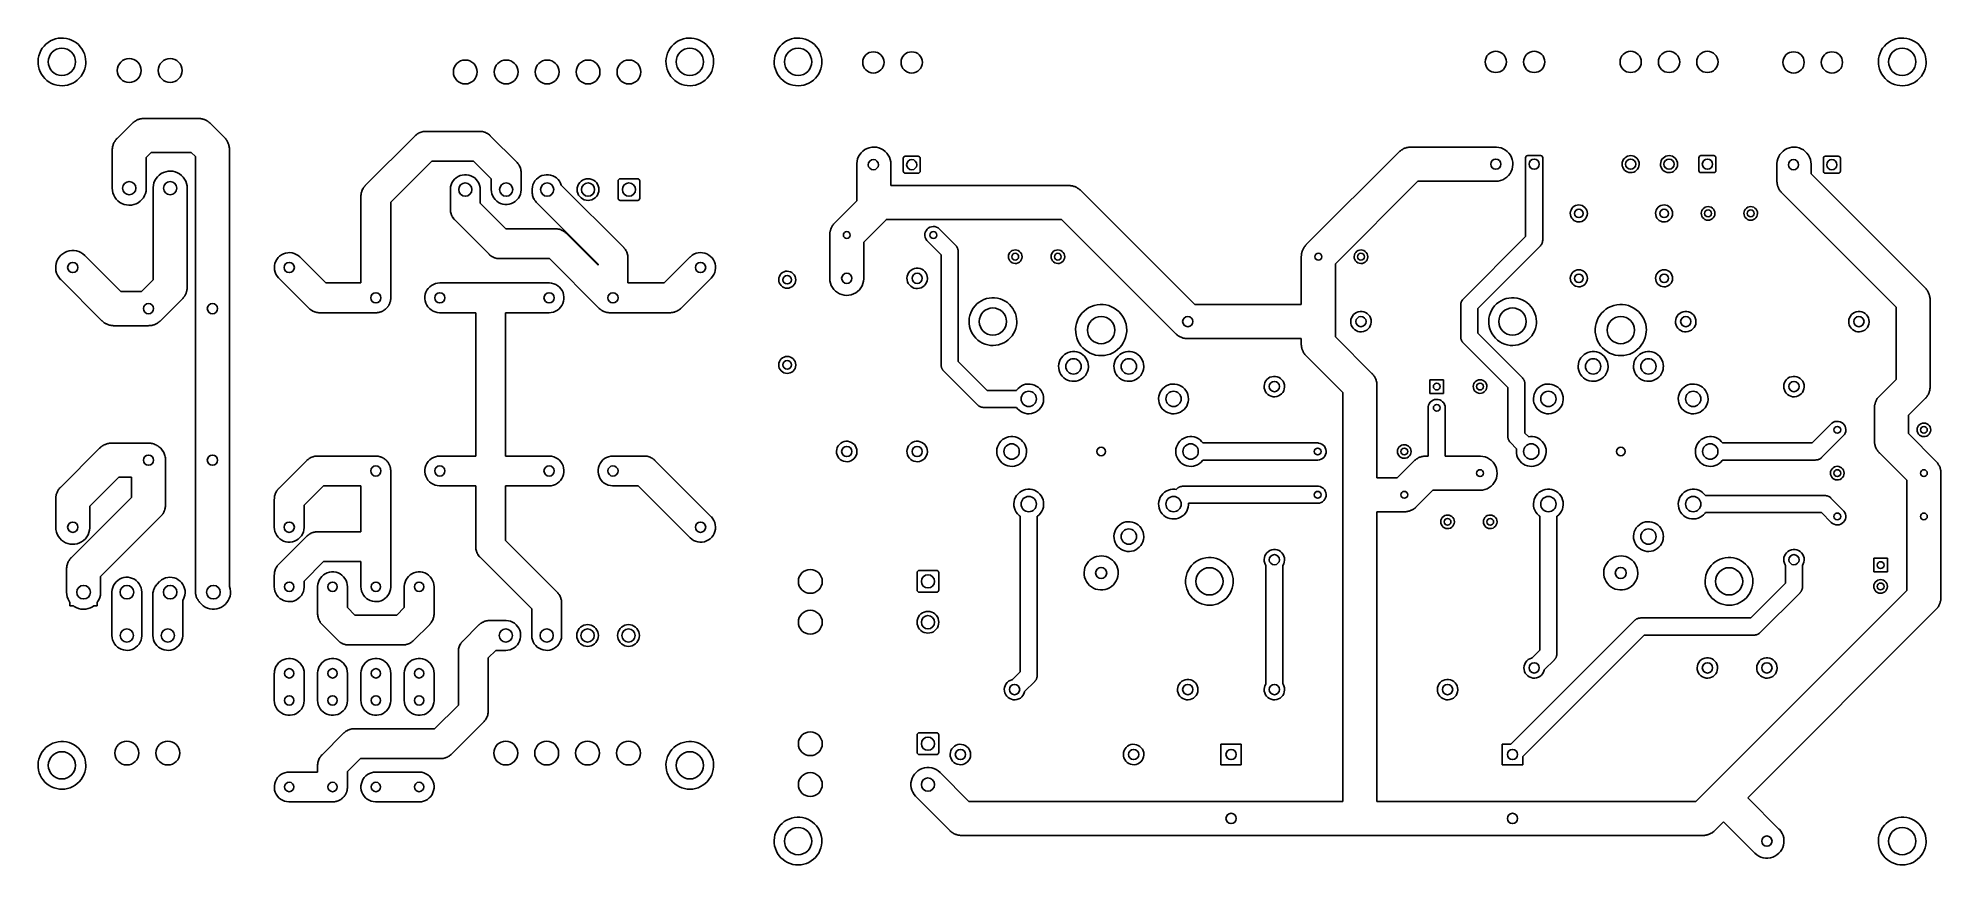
# Model space of a CAD drawing. Extents: x 38 to 261, y -144 to -47.
import ezdxf

# ---------------------------------------------------------------- set-up
doc = ezdxf.new("R2010")
doc.units = 0
doc.layers.add('BLACK', color=7, linetype='CONTINUOUS')

msp = doc.modelspace()

# ---------------------------------------------------------------- linework, layer by layer
at = {"layer": 'BLACK', "linetype": 'CONTINUOUS'}
for p, q in [((39.582, -46.9376), (39.887, -46.8331)), ((39.887, -46.8331), (40.202, -46.7645)), ((40.202, -46.7645), (40.5227, -46.7325)), ((40.5227, -46.7325), (40.8451, -46.7375)), ((40.8451, -46.7375), (41.1647, -46.7796)), ((41.1647, -46.7796), (41.4773, -46.8581)), ((41.4773, -46.8581), (41.7789, -46.9721)), ((113.242, -46.9376), (113.547, -46.8331)), ((113.547, -46.8331), (113.862, -46.7645)), ((113.862, -46.7645), (114.183, -46.7325)), ((114.183, -46.7325), (114.505, -46.7375)), ((114.505, -46.7375), (114.825, -46.7796)), ((114.825, -46.7796), (115.137, -46.8581)), ((115.137, -46.8581), (115.439, -46.9721)), ((125.942, -46.9376), (126.247, -46.8331)), ((126.247, -46.8331), (126.562, -46.7645)), ((126.562, -46.7645), (126.883, -46.7325)), ((126.883, -46.7325), (127.205, -46.7375)), ((127.205, -46.7375), (127.525, -46.7796)), ((127.525, -46.7796), (127.837, -46.8581)), ((127.837, -46.8581), (128.139, -46.9721)), ((255.482, -46.9376), (255.787, -46.8331)), ((255.787, -46.8331), (256.102, -46.7645)), ((256.102, -46.7645), (256.423, -46.7325)), ((256.423, -46.7325), (256.745, -46.7375)), ((256.745, -46.7375), (257.065, -46.7796)), ((257.065, -46.7796), (257.377, -46.8581)), ((257.377, -46.8581), (257.679, -46.9721)), ((37.87, -49.121), (37.9354, -48.8053)), ((37.9354, -48.8053), (38.0366, -48.4993)), ((38.0366, -48.4993), (38.1724, -48.2069)), ((38.1724, -48.2069), (38.3408, -47.932)), ((38.3408, -47.932), (38.5397, -47.6783)), ((38.5397, -47.6783), (38.7664, -47.4492)), ((38.7664, -47.4492), (39.018, -47.2476)), ((39.018, -47.2476), (39.2911, -47.0763)), ((39.2911, -47.0763), (39.582, -46.9376)), ((41.7789, -46.9721), (42.0653, -47.1199)), ((42.0653, -47.1199), (42.3329, -47.2997)), ((42.3329, -47.2997), (42.578, -47.5091)), ((42.578, -47.5091), (42.7974, -47.7452)), ((42.7974, -47.7452), (42.9883, -48.005)), ((42.9883, -48.005), (43.148, -48.285)), ((43.148, -48.285), (43.2745, -48.5815)), ((43.2745, -48.5815), (43.366, -48.8906)), ((43.366, -48.8906), (43.4214, -49.2082)), ((111.53, -49.121), (111.595, -48.8053)), ((111.595, -48.8053), (111.697, -48.4993)), ((111.697, -48.4993), (111.832, -48.2069)), ((111.832, -48.2069), (112.001, -47.932)), ((112.001, -47.932), (112.2, -47.6783)), ((112.2, -47.6783), (112.426, -47.4492)), ((112.426, -47.4492), (112.678, -47.2476)), ((112.678, -47.2476), (112.951, -47.0763)), ((112.951, -47.0763), (113.242, -46.9376)), ((115.439, -46.9721), (115.725, -47.1199)), ((115.725, -47.1199), (115.993, -47.2997)), ((115.993, -47.2997), (116.238, -47.5091)), ((116.238, -47.5091), (116.457, -47.7452)), ((116.457, -47.7452), (116.648, -48.005)), ((116.648, -48.005), (116.808, -48.285)), ((116.808, -48.285), (116.934, -48.5815)), ((116.934, -48.5815), (117.026, -48.8906)), ((117.026, -48.8906), (117.081, -49.2082)), ((124.23, -49.121), (124.295, -48.8053)), ((124.295, -48.8053), (124.397, -48.4993)), ((124.397, -48.4993), (124.532, -48.2069)), ((124.532, -48.2069), (124.701, -47.932)), ((124.701, -47.932), (124.9, -47.6783)), ((124.9, -47.6783), (125.126, -47.4492)), ((125.126, -47.4492), (125.378, -47.2476)), ((125.378, -47.2476), (125.651, -47.0763)), ((125.651, -47.0763), (125.942, -46.9376)), ((128.139, -46.9721), (128.425, -47.1199)), ((128.425, -47.1199), (128.693, -47.2997)), ((128.693, -47.2997), (128.938, -47.5091)), ((128.938, -47.5091), (129.157, -47.7452)), ((129.157, -47.7452), (129.348, -48.005)), ((129.348, -48.005), (129.508, -48.285)), ((129.508, -48.285), (129.634, -48.5815)), ((129.634, -48.5815), (129.726, -48.8906)), ((129.726, -48.8906), (129.781, -49.2082)), ((253.77, -49.121), (253.835, -48.8053)), ((253.835, -48.8053), (253.937, -48.4993)), ((253.937, -48.4993), (254.072, -48.2069)), ((254.072, -48.2069), (254.241, -47.932)), ((254.241, -47.932), (254.44, -47.6783)), ((254.44, -47.6783), (254.666, -47.4492)), ((254.666, -47.4492), (254.918, -47.2476)), ((254.918, -47.2476), (255.191, -47.0763)), ((255.191, -47.0763), (255.482, -46.9376)), ((257.679, -46.9721), (257.965, -47.1199)), ((257.965, -47.1199), (258.233, -47.2997)), ((258.233, -47.2997), (258.478, -47.5091)), ((258.478, -47.5091), (258.697, -47.7452)), ((258.697, -47.7452), (258.888, -48.005)), ((258.888, -48.005), (259.048, -48.285)), ((259.048, -48.285), (259.174, -48.5815)), ((259.174, -48.5815), (259.266, -48.8906)), ((259.266, -48.8906), (259.321, -49.2082)), ((37.8414, -49.442), (37.87, -49.121)), ((37.8498, -49.7643), (37.8414, -49.442)), ((37.8952, -50.0834), (37.8498, -49.7643)), ((37.977, -50.3952), (37.8952, -50.0834)), ((38.0941, -50.6956), (37.977, -50.3952)), ((38.245, -50.9805), (38.0941, -50.6956)), ((38.4276, -51.2461), (38.245, -50.9805)), ((38.6395, -51.4891), (38.4276, -51.2461)), ((42.8879, -51.1994), (42.6811, -51.4467)), ((43.0649, -50.93), (42.8879, -51.1994)), ((43.2097, -50.642), (43.0649, -50.93)), ((43.3205, -50.3393), (43.2097, -50.642)), ((43.3957, -50.0258), (43.3205, -50.3393)), ((43.4345, -49.7058), (43.3957, -50.0258)), ((43.4214, -49.2082), (43.44, -49.53)), ((43.44, -49.53), (43.4345, -49.7058)), ((111.501, -49.442), (111.53, -49.121)), ((111.51, -49.7643), (111.501, -49.442)), ((111.555, -50.0834), (111.51, -49.7643)), ((111.637, -50.3952), (111.555, -50.0834)), ((111.754, -50.6956), (111.637, -50.3952)), ((111.905, -50.9805), (111.754, -50.6956)), ((112.088, -51.2461), (111.905, -50.9805)), ((112.299, -51.4891), (112.088, -51.2461)), ((116.548, -51.1994), (116.341, -51.4467)), ((116.725, -50.93), (116.548, -51.1994)), ((116.87, -50.642), (116.725, -50.93)), ((116.98, -50.3393), (116.87, -50.642)), ((117.056, -50.0258), (116.98, -50.3393)), ((117.094, -49.7058), (117.056, -50.0258)), ((117.081, -49.2082), (117.1, -49.53)), ((117.1, -49.53), (117.094, -49.7058)), ((124.201, -49.442), (124.23, -49.121)), ((124.21, -49.7643), (124.201, -49.442)), ((124.255, -50.0834), (124.21, -49.7643)), ((124.337, -50.3952), (124.255, -50.0834)), ((124.454, -50.6956), (124.337, -50.3952)), ((124.605, -50.9805), (124.454, -50.6956)), ((124.788, -51.2461), (124.605, -50.9805)), ((124.999, -51.4891), (124.788, -51.2461)), ((129.248, -51.1994), (129.041, -51.4467)), ((129.425, -50.93), (129.248, -51.1994)), ((129.57, -50.642), (129.425, -50.93)), ((129.68, -50.3393), (129.57, -50.642)), ((129.756, -50.0258), (129.68, -50.3393)), ((129.794, -49.7058), (129.756, -50.0258)), ((129.781, -49.2082), (129.8, -49.53)), ((129.8, -49.53), (129.794, -49.7058)), ((253.741, -49.442), (253.77, -49.121)), ((253.75, -49.7643), (253.741, -49.442)), ((253.795, -50.0834), (253.75, -49.7643)), ((253.877, -50.3952), (253.795, -50.0834)), ((253.994, -50.6956), (253.877, -50.3952)), ((254.145, -50.9805), (253.994, -50.6956)), ((254.328, -51.2461), (254.145, -50.9805)), ((254.539, -51.4891), (254.328, -51.2461)), ((258.788, -51.1994), (258.581, -51.4467)), ((258.965, -50.93), (258.788, -51.1994)), ((259.11, -50.642), (258.965, -50.93)), ((259.22, -50.3393), (259.11, -50.642)), ((259.296, -50.0258), (259.22, -50.3393)), ((259.334, -49.7058), (259.296, -50.0258)), ((259.321, -49.2082), (259.34, -49.53)), ((259.34, -49.53), (259.334, -49.7058)), ((38.8779, -51.706), (38.6395, -51.4891)), ((39.1397, -51.8941), (38.8779, -51.706)), ((39.4214, -52.0509), (39.1397, -51.8941)), ((39.7192, -52.1743), (39.4214, -52.0509)), ((40.0292, -52.2626), (39.7192, -52.1743)), ((40.3473, -52.3147), (40.0292, -52.2626)), ((40.6693, -52.3298), (40.3473, -52.3147)), ((40.9909, -52.3079), (40.6693, -52.3298)), ((41.3079, -52.2492), (40.9909, -52.3079)), ((41.616, -52.1544), (41.3079, -52.2492)), ((41.9112, -52.0248), (41.616, -52.1544)), ((42.1895, -51.8622), (41.9112, -52.0248)), ((42.4473, -51.6686), (42.1895, -51.8622)), ((42.6811, -51.4467), (42.4473, -51.6686)), ((112.538, -51.706), (112.299, -51.4891)), ((112.8, -51.8941), (112.538, -51.706)), ((113.081, -52.0509), (112.8, -51.8941)), ((113.379, -52.1743), (113.081, -52.0509)), ((113.689, -52.2626), (113.379, -52.1743)), ((114.007, -52.3147), (113.689, -52.2626)), ((114.329, -52.3298), (114.007, -52.3147)), ((114.651, -52.3079), (114.329, -52.3298)), ((114.968, -52.2492), (114.651, -52.3079)), ((115.276, -52.1544), (114.968, -52.2492)), ((115.571, -52.0248), (115.276, -52.1544)), ((115.849, -51.8622), (115.571, -52.0248)), ((116.107, -51.6686), (115.849, -51.8622)), ((116.341, -51.4467), (116.107, -51.6686)), ((125.238, -51.706), (124.999, -51.4891)), ((125.5, -51.8941), (125.238, -51.706)), ((125.781, -52.0509), (125.5, -51.8941)), ((126.079, -52.1743), (125.781, -52.0509)), ((126.389, -52.2626), (126.079, -52.1743)), ((126.707, -52.3147), (126.389, -52.2626)), ((127.029, -52.3298), (126.707, -52.3147)), ((127.351, -52.3079), (127.029, -52.3298)), ((127.668, -52.2492), (127.351, -52.3079)), ((127.976, -52.1544), (127.668, -52.2492)), ((128.271, -52.0248), (127.976, -52.1544)), ((128.549, -51.8622), (128.271, -52.0248)), ((128.807, -51.6686), (128.549, -51.8622)), ((129.041, -51.4467), (128.807, -51.6686)), ((254.778, -51.706), (254.539, -51.4891)), ((255.04, -51.8941), (254.778, -51.706)), ((255.321, -52.0509), (255.04, -51.8941)), ((255.619, -52.1743), (255.321, -52.0509)), ((255.929, -52.2626), (255.619, -52.1743)), ((256.247, -52.3147), (255.929, -52.2626)), ((256.569, -52.3298), (256.247, -52.3147)), ((256.891, -52.3079), (256.569, -52.3298)), ((257.208, -52.2492), (256.891, -52.3079)), ((257.516, -52.1544), (257.208, -52.2492)), ((257.811, -52.0248), (257.516, -52.1544)), ((258.089, -51.8622), (257.811, -52.0248)), ((258.347, -51.6686), (258.089, -51.8622)), ((258.581, -51.4467), (258.347, -51.6686)), ((47.1258, -58.5038), (48.8778, -56.7518)), ((48.8778, -56.7518), (48.9229, -56.7081)), ((48.9229, -56.7081), (48.9595, -56.6783)), ((48.9595, -56.6783), (48.9931, -56.6452)), ((48.9931, -56.6452), (49.0689, -56.5892)), ((49.0689, -56.5892), (49.142, -56.5297)), ((49.142, -56.5297), (49.1824, -56.5054)), ((49.1824, -56.5054), (49.2203, -56.4773)), ((49.2203, -56.4773), (49.3033, -56.4326)), ((49.3033, -56.4326), (49.384, -56.384)), ((49.384, -56.384), (49.4275, -56.3656)), ((49.4275, -56.3656), (49.469, -56.3432)), ((49.469, -56.3432), (49.5574, -56.3106)), ((49.5574, -56.3106), (49.6442, -56.2738)), ((49.6442, -56.2738), (49.6898, -56.2617)), ((49.6898, -56.2617), (49.734, -56.2454)), ((49.734, -56.2454), (49.8262, -56.2256)), ((49.8262, -56.2256), (49.9172, -56.2014)), ((49.9172, -56.2014), (49.9641, -56.1959)), ((49.9641, -56.1959), (50.0102, -56.186)), ((50.0102, -56.186), (50.1042, -56.1793)), ((50.1042, -56.1793), (50.1978, -56.1682)), ((50.1978, -56.1682), (50.2449, -56.1693)), ((50.2449, -56.1693), (50.292, -56.166)), ((50.292, -56.166), (56.642, -56.166)), ((56.642, -56.166), (56.7048, -56.167)), ((56.7048, -56.167), (56.7517, -56.1718)), ((56.7517, -56.1718), (56.7989, -56.1722)), ((56.7989, -56.1722), (56.8921, -56.1862)), ((56.8921, -56.1862), (56.9859, -56.1958)), ((56.9859, -56.1958), (57.0316, -56.2072)), ((57.0316, -56.2072), (57.0783, -56.2142)), ((57.0783, -56.2142), (57.1686, -56.2412)), ((57.1686, -56.2412), (57.26, -56.2639)), ((57.26, -56.2639), (57.3037, -56.2816)), ((57.3037, -56.2816), (57.3489, -56.2951)), ((57.3489, -56.2951), (57.4345, -56.3346)), ((57.4345, -56.3346), (57.5219, -56.3699)), ((57.5219, -56.3699), (57.5627, -56.3936)), ((57.5627, -56.3936), (57.6055, -56.4134)), ((57.6055, -56.4134), (57.6847, -56.4645)), ((57.6847, -56.4645), (57.7662, -56.5118)), ((57.7662, -56.5118), (57.8032, -56.541)), ((57.8032, -56.541), (57.8428, -56.5666)), ((57.8428, -56.5666), (57.914, -56.6284)), ((57.914, -56.6284), (57.988, -56.6867)), ((57.988, -56.6867), (58.0206, -56.7209)), ((58.0206, -56.7209), (58.0562, -56.7518)), ((58.0562, -56.7518), (59.7142, -58.4098)), ((82.2196, -58.0749), (82.3082, -58.0025)), ((82.3082, -58.0025), (82.3214, -57.9947)), ((82.3214, -57.9947), (82.3334, -57.9852)), ((82.3334, -57.9852), (82.4328, -57.9284)), ((82.4328, -57.9284), (82.5312, -57.8699)), ((82.5312, -57.8699), (82.5453, -57.8641)), ((82.5453, -57.8641), (82.5586, -57.8565)), ((82.5586, -57.8565), (82.6653, -57.815)), ((82.6653, -57.815), (82.7712, -57.7717)), ((82.7712, -57.7717), (82.7861, -57.768)), ((82.7861, -57.768), (82.8003, -57.7625)), ((82.8003, -57.7625), (82.912, -57.7372)), ((82.912, -57.7372), (83.0232, -57.71)), ((83.0232, -57.71), (83.0384, -57.7086)), ((83.0384, -57.7086), (83.0533, -57.7052)), ((83.0533, -57.7052), (83.1675, -57.6967)), ((83.1675, -57.6967), (83.2815, -57.6863)), ((83.2815, -57.6863), (83.2967, -57.6871)), ((83.2967, -57.6871), (83.312, -57.686)), ((83.312, -57.686), (89.662, -57.686)), ((89.662, -57.686), (89.7078, -57.6866)), ((89.7078, -57.6866), (89.723, -57.6881)), ((89.723, -57.6881), (89.7383, -57.6877)), ((89.7383, -57.6877), (89.852, -57.7011)), ((89.852, -57.7011), (89.9659, -57.7126)), ((89.9659, -57.7126), (89.9807, -57.7164)), ((89.9807, -57.7164), (89.9959, -57.7182)), ((89.9959, -57.7182), (90.1063, -57.7483)), ((90.1063, -57.7483), (90.2173, -57.7764)), ((90.2173, -57.7764), (90.2314, -57.7824)), ((90.2314, -57.7824), (90.2462, -57.7864)), ((90.2462, -57.7864), (90.3509, -57.8325)), ((90.3509, -57.8325), (90.4565, -57.8767)), ((90.4565, -57.8767), (90.4696, -57.8847)), ((90.4696, -57.8847), (90.4836, -57.8908)), ((90.4836, -57.8908), (90.5804, -57.9519)), ((90.5804, -57.9519), (90.6782, -58.0113)), ((90.6782, -58.0113), (90.69, -58.0211)), ((90.69, -58.0211), (90.7029, -58.0293)), ((90.7029, -58.0293), (90.7896, -58.104)), ((46.54, -59.918), (46.541, -59.8552)), ((46.54, -64.346), (46.54, -59.918)), ((46.541, -59.8552), (46.5458, -59.8083)), ((46.5458, -59.8083), (46.5462, -59.7611)), ((46.5462, -59.7611), (46.5602, -59.6679)), ((46.5602, -59.6679), (46.5698, -59.5741)), ((46.5698, -59.5741), (46.5812, -59.5284)), ((46.5812, -59.5284), (46.5882, -59.4817)), ((46.5882, -59.4817), (46.6152, -59.3914)), ((46.6152, -59.3914), (46.6379, -59.3)), ((46.6379, -59.3), (46.6556, -59.2563)), ((46.6556, -59.2563), (46.6691, -59.2111)), ((46.6691, -59.2111), (46.7086, -59.1255)), ((46.7086, -59.1255), (46.7439, -59.0381)), ((46.7439, -59.0381), (46.7676, -58.9973)), ((46.7676, -58.9973), (46.7874, -58.9545)), ((46.7874, -58.9545), (46.8385, -58.8753)), ((46.8385, -58.8753), (46.8858, -58.7938)), ((46.8858, -58.7938), (46.915, -58.7568)), ((46.915, -58.7568), (46.9406, -58.7172)), ((46.9406, -58.7172), (47.0024, -58.646)), ((47.0024, -58.646), (47.0607, -58.572)), ((47.0607, -58.572), (47.0949, -58.5394)), ((47.0949, -58.5394), (47.1258, -58.5038)), ((51.1204, -60.166), (50.54, -60.7464)), ((55.8136, -60.166), (51.1204, -60.166)), ((56.3, -60.6524), (55.8136, -60.166)), ((59.7142, -58.4098), (59.7579, -58.4549)), ((59.7579, -58.4549), (59.7877, -58.4915)), ((59.7877, -58.4915), (59.8208, -58.5251)), ((59.8208, -58.5251), (59.8768, -58.6009)), ((59.8768, -58.6009), (59.9363, -58.674)), ((59.9363, -58.674), (59.9606, -58.7144)), ((59.9606, -58.7144), (59.9887, -58.7523)), ((59.9887, -58.7523), (60.0334, -58.8353)), ((60.0334, -58.8353), (60.082, -58.916)), ((60.082, -58.916), (60.1004, -58.9595)), ((60.1004, -58.9595), (60.1228, -59.001)), ((60.1228, -59.001), (60.1554, -59.0894)), ((60.1554, -59.0894), (60.1922, -59.1762)), ((60.1922, -59.1762), (60.2043, -59.2218)), ((60.2043, -59.2218), (60.2206, -59.266)), ((60.2206, -59.266), (60.2404, -59.3581)), ((60.2404, -59.3581), (60.2646, -59.4492)), ((60.2646, -59.4492), (60.2701, -59.4961)), ((60.2701, -59.4961), (60.28, -59.5422)), ((60.28, -59.5422), (60.2867, -59.6362)), ((60.2867, -59.6362), (60.2978, -59.7298)), ((60.2978, -59.7298), (60.2967, -59.7769)), ((60.2967, -59.7769), (60.3, -59.824)), ((60.3, -59.824), (60.3, -111.083)), ((76.2326, -64.0406), (82.0746, -58.1986)), ((82.0746, -58.1986), (82.1074, -58.1666)), ((82.1074, -58.1666), (82.1192, -58.1569)), ((82.1192, -58.1569), (82.1297, -58.1458)), ((82.1297, -58.1458), (82.2196, -58.0749)), ((90.7896, -58.104), (90.8777, -58.1772)), ((90.8777, -58.1772), (90.8878, -58.1886)), ((90.8878, -58.1886), (90.8994, -58.1986)), ((90.8994, -58.1986), (93.9994, -61.2986)), ((134.236, -60.4058), (134.411, -60.184)), ((134.411, -60.184), (134.615, -59.989)), ((134.615, -59.989), (134.845, -59.8247)), ((134.845, -59.8247), (135.096, -59.6945)), ((135.096, -59.6945), (135.362, -59.6009)), ((135.362, -59.6009), (135.639, -59.5458)), ((135.639, -59.5458), (135.921, -59.5302)), ((135.921, -59.5302), (136.203, -59.5546)), ((136.203, -59.5546), (136.478, -59.6184)), ((136.478, -59.6184), (136.742, -59.7203)), ((136.742, -59.7203), (136.988, -59.8584)), ((136.988, -59.8584), (137.213, -60.0298)), ((137.213, -60.0298), (137.411, -60.2311)), ((137.411, -60.2311), (137.579, -60.4583)), ((186.626, -70.9758), (197.486, -60.1158)), ((197.486, -60.1158), (197.531, -60.0721)), ((197.531, -60.0721), (197.567, -60.0423)), ((197.567, -60.0423), (197.601, -60.0092)), ((197.601, -60.0092), (197.677, -59.9532)), ((197.677, -59.9532), (197.75, -59.8937)), ((197.75, -59.8937), (197.79, -59.8694)), ((197.79, -59.8694), (197.828, -59.8413)), ((197.828, -59.8413), (197.911, -59.7966)), ((197.911, -59.7966), (197.992, -59.748)), ((197.992, -59.748), (198.035, -59.7296)), ((198.035, -59.7296), (198.077, -59.7072)), ((198.077, -59.7072), (198.165, -59.6746)), ((198.165, -59.6746), (198.252, -59.6378)), ((198.252, -59.6378), (198.298, -59.6257)), ((198.298, -59.6257), (198.342, -59.6094)), ((198.342, -59.6094), (198.434, -59.5896)), ((198.434, -59.5896), (198.525, -59.5654)), ((198.525, -59.5654), (198.572, -59.5599)), ((198.572, -59.5599), (198.618, -59.55)), ((198.618, -59.55), (198.712, -59.5433)), ((198.712, -59.5433), (198.806, -59.5322)), ((198.806, -59.5322), (198.853, -59.5333)), ((198.853, -59.5333), (198.9, -59.53)), ((198.9, -59.53), (208.86, -59.53)), ((208.86, -59.53), (208.923, -59.531)), ((208.923, -59.531), (209.204, -59.5598)), ((209.204, -59.5598), (209.478, -59.6279)), ((209.478, -59.6279), (209.74, -59.7339)), ((209.74, -59.7339), (209.984, -59.8758)), ((209.984, -59.8758), (210.206, -60.0507)), ((210.206, -60.0507), (210.401, -60.2552)), ((210.401, -60.2552), (210.565, -60.485)), ((242.186, -60.4058), (242.361, -60.184)), ((242.361, -60.184), (242.565, -59.989)), ((242.565, -59.989), (242.795, -59.8247)), ((242.795, -59.8247), (243.046, -59.6945)), ((243.046, -59.6945), (243.312, -59.6009)), ((243.312, -59.6009), (243.589, -59.5458)), ((243.589, -59.5458), (243.871, -59.5302)), ((243.871, -59.5302), (244.153, -59.5546)), ((244.153, -59.5546), (244.428, -59.6184)), ((244.428, -59.6184), (244.692, -59.7203)), ((244.692, -59.7203), (244.938, -59.8584)), ((244.938, -59.8584), (245.163, -60.0298)), ((245.163, -60.0298), (245.361, -60.2311)), ((245.361, -60.2311), (245.529, -60.4583)), ((50.54, -60.7464), (50.54, -64.346)), ((52.5457, -62.5105), (52.8123, -62.4169)), ((52.8123, -62.4169), (53.0893, -62.3618)), ((53.0893, -62.3618), (53.3714, -62.3462)), ((53.3714, -62.3462), (53.6529, -62.3706)), ((53.6529, -62.3706), (53.9281, -62.4344)), ((53.9281, -62.4344), (54.1916, -62.5363)), ((56.3, -111.64), (56.3, -60.6524)), ((84.0369, -61.186), (79.22, -66.0029)), ((88.9371, -61.186), (84.0369, -61.186)), ((91.012, -63.2609), (88.9371, -61.186)), ((93.9994, -61.2986), (94.0314, -61.3314)), ((94.0314, -61.3314), (94.0411, -61.3432)), ((94.0411, -61.3432), (94.0522, -61.3537)), ((94.0522, -61.3537), (94.1231, -61.4436)), ((94.1231, -61.4436), (94.1955, -61.5322)), ((94.1955, -61.5322), (94.2033, -61.5454)), ((94.2033, -61.5454), (94.2128, -61.5574)), ((94.2128, -61.5574), (94.2696, -61.6568)), ((94.2696, -61.6568), (94.3281, -61.7552)), ((94.3281, -61.7552), (94.3339, -61.7693)), ((94.3339, -61.7693), (94.3415, -61.7826)), ((94.3415, -61.7826), (94.383, -61.8893)), ((94.383, -61.8893), (94.4263, -61.9952)), ((94.4263, -61.9952), (94.43, -62.0101)), ((94.43, -62.0101), (94.4355, -62.0243)), ((94.4355, -62.0243), (94.4608, -62.136)), ((94.4608, -62.136), (94.488, -62.2472)), ((94.488, -62.2472), (94.4894, -62.2624)), ((94.4894, -62.2624), (94.4928, -62.2773)), ((94.4928, -62.2773), (94.5013, -62.3915)), ((94.5013, -62.3915), (94.5117, -62.5055)), ((94.5117, -62.5055), (94.5109, -62.5207)), ((133.89, -61.53), (133.891, -61.4672)), ((133.89, -65.8466), (133.89, -61.53)), ((133.891, -61.4672), (133.92, -61.1861)), ((133.92, -61.1861), (133.988, -60.912)), ((133.988, -60.912), (134.094, -60.6501)), ((134.094, -60.6501), (134.236, -60.4058)), ((137.579, -60.4583), (137.713, -60.707)), ((137.713, -60.707), (137.811, -60.972)), ((137.811, -60.972), (137.87, -61.2482)), ((137.87, -61.2482), (137.89, -61.53)), ((137.89, -61.53), (137.89, -64.04)), ((139.335, -60.845), (139.354, -60.7493)), ((139.335, -62.345), (139.335, -60.845)), ((139.354, -62.4407), (139.335, -62.345)), ((139.354, -60.7493), (139.408, -60.6682)), ((139.408, -62.5218), (139.354, -62.4407)), ((139.408, -60.6682), (139.489, -60.614)), ((139.489, -60.614), (139.585, -60.595)), ((139.585, -60.595), (141.085, -60.595)), ((141.085, -60.595), (141.181, -60.614)), ((141.181, -60.614), (141.262, -60.6682)), ((141.262, -60.6682), (141.316, -60.7493)), ((141.316, -62.4407), (141.262, -62.5218)), ((141.316, -60.7493), (141.335, -60.845)), ((141.335, -62.345), (141.316, -62.4407)), ((141.335, -60.845), (141.335, -62.345)), ((210.67, -62.3816), (210.532, -62.628)), ((210.565, -60.485), (210.696, -60.7357)), ((210.772, -62.1181), (210.67, -62.3816)), ((210.696, -60.7357), (210.789, -61.0023)), ((210.835, -61.8429), (210.772, -62.1181)), ((210.789, -61.0023), (210.844, -61.2793)), ((210.86, -61.5614), (210.835, -61.8429)), ((210.844, -61.2793), (210.86, -61.5614)), ((212.36, -60.78), (212.379, -60.6843)), ((212.36, -70.0383), (212.36, -60.78)), ((212.379, -60.6843), (212.433, -60.6032)), ((212.433, -60.6032), (212.514, -60.549)), ((212.514, -60.549), (212.61, -60.53)), ((212.61, -60.53), (214.11, -60.53)), ((214.11, -60.53), (214.206, -60.549)), ((214.206, -60.549), (214.287, -60.6032)), ((214.287, -60.6032), (214.341, -60.6843)), ((214.341, -60.6843), (214.36, -60.78)), ((214.36, -60.78), (214.36, -70.4525)), ((223.68, -61.516), (223.702, -61.3221)), ((223.696, -61.7105), (223.68, -61.516)), ((223.75, -61.8981), (223.696, -61.7105)), ((223.702, -61.3221), (223.761, -61.1361)), ((223.839, -62.0717), (223.75, -61.8981)), ((223.761, -61.1361), (223.855, -60.965)), ((223.961, -62.2247), (223.839, -62.0717)), ((223.855, -60.965), (223.98, -60.8155)), ((224.109, -62.3511), (223.961, -62.2247)), ((223.98, -60.8155), (224.132, -60.6932)), ((224.28, -62.4464), (224.109, -62.3511)), ((224.132, -60.6932), (224.305, -60.6028)), ((224.465, -62.5067), (224.28, -62.4464)), ((224.305, -60.6028), (224.493, -60.5477)), ((224.659, -62.5298), (224.465, -62.5067)), ((224.493, -60.5477), (224.687, -60.53)), ((224.687, -60.53), (224.881, -60.5504)), ((225.042, -62.4623), (224.854, -62.5148)), ((224.881, -60.5504), (225.068, -60.6081)), ((225.216, -62.3743), (225.042, -62.4623)), ((225.068, -60.6081), (225.239, -60.701)), ((225.37, -62.2542), (225.216, -62.3743)), ((225.239, -60.701), (225.39, -60.8254)), ((225.497, -62.1064), (225.37, -62.2542)), ((225.39, -60.8254), (225.513, -60.9766)), ((225.594, -61.9367), (225.497, -62.1064)), ((225.513, -60.9766), (225.605, -61.1489)), ((225.655, -61.7515), (225.594, -61.9367)), ((225.605, -61.1489), (225.661, -61.3358)), ((225.68, -61.5579), (225.655, -61.7515)), ((225.661, -61.3358), (225.68, -61.53)), ((225.68, -61.53), (225.68, -61.5579)), ((228.18, -61.516), (228.202, -61.3221)), ((228.196, -61.7105), (228.18, -61.516)), ((228.25, -61.8981), (228.196, -61.7105)), ((228.202, -61.3221), (228.261, -61.1361)), ((228.339, -62.0717), (228.25, -61.8981)), ((228.261, -61.1361), (228.355, -60.965)), ((228.461, -62.2247), (228.339, -62.0717)), ((228.355, -60.965), (228.48, -60.8155)), ((228.609, -62.3511), (228.461, -62.2247)), ((228.48, -60.8155), (228.632, -60.6932)), ((228.78, -62.4464), (228.609, -62.3511)), ((228.632, -60.6932), (228.805, -60.6028)), ((228.965, -62.5067), (228.78, -62.4464)), ((228.805, -60.6028), (228.993, -60.5477)), ((229.159, -62.5298), (228.965, -62.5067)), ((228.993, -60.5477), (229.187, -60.53)), ((229.187, -60.53), (229.381, -60.5504)), ((229.542, -62.4623), (229.354, -62.5148)), ((229.381, -60.5504), (229.568, -60.6081)), ((229.716, -62.3743), (229.542, -62.4623)), ((229.568, -60.6081), (229.739, -60.701)), ((229.87, -62.2542), (229.716, -62.3743)), ((229.739, -60.701), (229.89, -60.8254)), ((229.997, -62.1064), (229.87, -62.2542)), ((229.89, -60.8254), (230.013, -60.9766)), ((230.094, -61.9367), (229.997, -62.1064)), ((230.013, -60.9766), (230.105, -61.1489)), ((230.155, -61.7515), (230.094, -61.9367)), ((230.105, -61.1489), (230.161, -61.3358)), ((230.18, -61.5579), (230.155, -61.7515)), ((230.161, -61.3358), (230.18, -61.53)), ((230.18, -61.53), (230.18, -61.5579)), ((232.68, -60.78), (232.699, -60.6843)), ((232.68, -62.28), (232.68, -60.78)), ((232.699, -62.3757), (232.68, -62.28)), ((232.699, -60.6843), (232.753, -60.6032)), ((232.753, -62.4568), (232.699, -62.3757)), ((232.753, -60.6032), (232.834, -60.549)), ((232.834, -62.511), (232.753, -62.4568)), ((232.834, -60.549), (232.93, -60.53)), ((232.93, -60.53), (234.43, -60.53)), ((234.43, -60.53), (234.526, -60.549)), ((234.526, -60.549), (234.607, -60.6032)), ((234.607, -62.4568), (234.526, -62.511)), ((234.607, -60.6032), (234.661, -60.6843)), ((234.661, -62.3757), (234.607, -62.4568)), ((234.661, -60.6843), (234.68, -60.78)), ((234.68, -62.28), (234.661, -62.3757)), ((234.68, -60.78), (234.68, -62.28)), ((241.84, -61.53), (241.841, -61.4672)), ((241.84, -63.5), (241.84, -61.53)), ((241.841, -61.4672), (241.87, -61.1861)), ((241.87, -61.1861), (241.938, -60.912)), ((241.938, -60.912), (242.044, -60.6501)), ((242.044, -60.6501), (242.186, -60.4058)), ((245.529, -60.4583), (245.663, -60.707)), ((245.663, -60.707), (245.761, -60.972)), ((245.761, -60.972), (245.82, -61.2482)), ((245.82, -61.2482), (245.84, -61.53)), ((245.84, -61.53), (245.84, -62.6716)), ((247.285, -60.845), (247.304, -60.7493)), ((247.285, -62.345), (247.285, -60.845)), ((247.304, -62.4407), (247.285, -62.345)), ((247.304, -60.7493), (247.358, -60.6682)), ((247.358, -62.5218), (247.304, -62.4407)), ((247.358, -60.6682), (247.439, -60.614)), ((247.439, -60.614), (247.535, -60.595)), ((247.535, -60.595), (249.035, -60.595)), ((249.035, -60.595), (249.131, -60.614)), ((249.131, -60.614), (249.212, -60.6682)), ((249.212, -60.6682), (249.266, -60.7493)), ((249.266, -62.4407), (249.212, -62.5218)), ((249.266, -60.7493), (249.285, -60.845)), ((249.285, -62.345), (249.266, -62.4407)), ((249.285, -60.845), (249.285, -62.345)), ((46.56, -64.6278), (46.54, -64.346)), ((46.6194, -64.904), (46.56, -64.6278)), ((50.5102, -64.6899), (50.4421, -64.964)), ((50.539, -64.4088), (50.5102, -64.6899)), ((50.54, -64.346), (50.539, -64.4088)), ((51.34, -64.346), (51.341, -64.2832)), ((51.34, -75.1176), (51.34, -64.346)), ((51.341, -64.2832), (51.3698, -64.0021)), ((51.3698, -64.0021), (51.4379, -63.728)), ((51.4379, -63.728), (51.5439, -63.4661)), ((51.5439, -63.4661), (51.6858, -63.2218)), ((51.6858, -63.2218), (51.8607, -63)), ((51.8607, -63), (52.0652, -62.805)), ((52.0652, -62.805), (52.295, -62.6407)), ((52.295, -62.6407), (52.5457, -62.5105)), ((54.1916, -62.5363), (54.438, -62.6744)), ((54.438, -62.6744), (54.6626, -62.8458)), ((54.6626, -62.8458), (54.8608, -63.0471)), ((54.8608, -63.0471), (55.0287, -63.2743)), ((55.0287, -63.2743), (55.1628, -63.523)), ((55.1628, -63.523), (55.2606, -63.788)), ((55.2606, -63.788), (55.32, -64.0642)), ((55.32, -64.0642), (55.34, -64.346)), ((55.34, -64.346), (55.34, -75.946)), ((75.7823, -64.8336), (75.8104, -64.7227)), ((75.8104, -64.7227), (75.8164, -64.7086)), ((75.8164, -64.7086), (75.8204, -64.6938)), ((75.8204, -64.6938), (75.8665, -64.5891)), ((75.8665, -64.5891), (75.9107, -64.4835)), ((75.9107, -64.4835), (75.9187, -64.4704)), ((75.9187, -64.4704), (75.9248, -64.4564)), ((75.9248, -64.4564), (75.9859, -64.3596)), ((75.9859, -64.3596), (76.0453, -64.2618)), ((76.0453, -64.2618), (76.0551, -64.25)), ((76.0551, -64.25), (76.0633, -64.2371)), ((76.0633, -64.2371), (76.138, -64.1504)), ((76.138, -64.1504), (76.2112, -64.0623)), ((76.2112, -64.0623), (76.2226, -64.0522)), ((76.2226, -64.0522), (76.2326, -64.0406)), ((86.212, -64.516), (86.2126, -64.4702)), ((86.212, -66.841), (86.212, -64.516)), ((86.2126, -64.4702), (86.2386, -64.2121)), ((86.2386, -64.2121), (86.3024, -63.9607)), ((86.3024, -63.9607), (86.4027, -63.7215)), ((86.4027, -63.7215), (86.5373, -63.4998)), ((86.5373, -63.4998), (86.7032, -63.3003)), ((86.7032, -63.3003), (86.8967, -63.1276)), ((86.8967, -63.1276), (87.1136, -62.9854)), ((87.1136, -62.9854), (87.3491, -62.8768)), ((87.3491, -62.8768), (87.5982, -62.8042)), ((87.5982, -62.8042), (87.8552, -62.7693)), ((87.8552, -62.7693), (88.1145, -62.7727)), ((88.1145, -62.7727), (88.3705, -62.8144)), ((88.3705, -62.8144), (88.6176, -62.8934)), ((88.6176, -62.8934), (88.8502, -63.0081)), ((88.8502, -63.0081), (89.0633, -63.156)), ((89.0633, -63.156), (89.2522, -63.3337)), ((89.2522, -63.3337), (89.4128, -63.5374)), ((89.4128, -63.5374), (89.5415, -63.7626)), ((89.5415, -63.7626), (89.6355, -64.0044)), ((89.6355, -64.0044), (89.6928, -64.2573)), ((89.6928, -64.2573), (89.712, -64.516)), ((89.712, -64.516), (89.712, -66.1161)), ((91.012, -64.516), (91.012, -63.2609)), ((91.0312, -64.7747), (91.012, -64.516)), ((94.5114, -64.5618), (94.4854, -64.8199)), ((94.5109, -62.5207), (94.512, -62.536)), ((94.512, -64.516), (94.5114, -64.5618)), ((94.512, -62.536), (94.512, -64.516)), ((95.812, -64.516), (95.8126, -64.4702)), ((95.812, -64.796), (95.812, -64.516)), ((95.8126, -64.4702), (95.8386, -64.2121)), ((95.8386, -64.2121), (95.9024, -63.9607)), ((95.9024, -63.9607), (96.0027, -63.7215)), ((96.0027, -63.7215), (96.1373, -63.4998)), ((96.1373, -63.4998), (96.3032, -63.3003)), ((96.3032, -63.3003), (96.4967, -63.1276)), ((96.4967, -63.1276), (96.7136, -62.9854)), ((96.7136, -62.9854), (96.9491, -62.8768)), ((96.9491, -62.8768), (97.1982, -62.8042)), ((97.1982, -62.8042), (97.4552, -62.7693)), ((97.4552, -62.7693), (97.7145, -62.7727)), ((97.7145, -62.7727), (97.9705, -62.8144)), ((97.9705, -62.8144), (98.2176, -62.8934)), ((98.2176, -62.8934), (98.4502, -63.0081)), ((98.4502, -63.0081), (98.6633, -63.156)), ((98.6633, -63.156), (98.8522, -63.3337)), ((98.8522, -63.3337), (99.0128, -63.5374)), ((99.0128, -63.5374), (99.1415, -63.7626)), ((99.1415, -63.7626), (99.2294, -63.9885)), ((99.2294, -63.9885), (106.527, -71.2866)), ((101.087, -64.516), (101.106, -64.2946)), ((101.106, -64.7374), (101.087, -64.516)), ((101.106, -64.2946), (101.164, -64.0799)), ((101.164, -64.9521), (101.106, -64.7374)), ((101.164, -64.0799), (101.258, -63.8785)), ((101.258, -63.8785), (101.385, -63.6964)), ((101.385, -63.6964), (101.542, -63.5393)), ((101.542, -63.5393), (101.724, -63.4118)), ((101.724, -63.4118), (101.926, -63.3179)), ((101.926, -63.3179), (102.141, -63.2604)), ((102.141, -63.2604), (102.362, -63.241)), ((102.362, -63.241), (102.583, -63.2604)), ((102.583, -63.2604), (102.798, -63.3179)), ((102.798, -63.3179), (102.999, -63.4118)), ((102.999, -63.4118), (103.182, -63.5393)), ((103.182, -63.5393), (103.339, -63.6964)), ((103.339, -63.6964), (103.466, -63.8785)), ((103.466, -63.8785), (103.56, -64.0799)), ((103.56, -64.0799), (103.618, -64.2946)), ((103.618, -64.7374), (103.56, -64.9521)), ((103.618, -64.2946), (103.637, -64.516)), ((103.637, -64.516), (103.618, -64.7374)), ((105.887, -63.491), (105.906, -63.3953)), ((105.887, -65.541), (105.887, -63.491)), ((105.906, -63.3953), (105.96, -63.3142)), ((105.96, -63.3142), (106.041, -63.26)), ((106.041, -63.26), (106.137, -63.241)), ((106.137, -63.241), (108.187, -63.241)), ((108.187, -63.241), (108.283, -63.26)), ((108.283, -63.26), (108.364, -63.3142)), ((108.364, -63.3142), (108.418, -63.3953)), ((108.418, -63.3953), (108.437, -63.491)), ((108.437, -63.491), (108.437, -65.541)), ((137.89, -64.04), (158.75, -64.04)), ((139.489, -62.576), (139.408, -62.5218)), ((139.585, -62.595), (139.489, -62.576)), ((141.085, -62.595), (139.585, -62.595)), ((141.181, -62.576), (141.085, -62.595)), ((141.262, -62.5218), (141.181, -62.576)), ((158.75, -64.04), (158.813, -64.041)), ((158.813, -64.041), (158.86, -64.0458)), ((158.86, -64.0458), (158.907, -64.0462)), ((158.907, -64.0462), (159, -64.0602)), ((159, -64.0602), (159.094, -64.0698)), ((159.094, -64.0698), (159.14, -64.0812)), ((159.14, -64.0812), (159.186, -64.0882)), ((159.186, -64.0882), (159.277, -64.1152)), ((159.277, -64.1152), (159.368, -64.1379)), ((159.368, -64.1379), (159.412, -64.1556)), ((159.412, -64.1556), (159.457, -64.1691)), ((159.457, -64.1691), (159.543, -64.2086)), ((159.543, -64.2086), (159.63, -64.2439)), ((159.63, -64.2439), (159.671, -64.2676)), ((159.671, -64.2676), (159.714, -64.2874)), ((159.714, -64.2874), (159.793, -64.3385)), ((159.793, -64.3385), (159.874, -64.3858)), ((159.874, -64.3858), (159.911, -64.415)), ((159.911, -64.415), (159.951, -64.4406)), ((159.951, -64.4406), (160.022, -64.5024)), ((160.022, -64.5024), (160.096, -64.5607)), ((160.096, -64.5607), (160.129, -64.5949)), ((160.129, -64.5949), (160.164, -64.6258)), ((160.164, -64.6258), (173.548, -78.01)), ((199.728, -63.53), (190.04, -73.2184)), ((208.86, -63.53), (199.728, -63.53)), ((209.142, -63.51), (208.86, -63.53)), ((209.418, -63.4506), (209.142, -63.51)), ((209.683, -63.3528), (209.418, -63.4506)), ((209.932, -63.2187), (209.683, -63.3528)), ((210.159, -63.0508), (209.932, -63.2187)), ((210.36, -62.8526), (210.159, -63.0508)), ((210.532, -62.628), (210.36, -62.8526)), ((224.854, -62.5148), (224.659, -62.5298)), ((229.354, -62.5148), (229.159, -62.5298)), ((232.93, -62.53), (232.834, -62.511)), ((234.43, -62.53), (232.93, -62.53)), ((234.526, -62.511), (234.43, -62.53)), ((241.843, -63.5471), (241.84, -63.5)), ((241.842, -63.5942), (241.843, -63.5471)), ((241.853, -63.6878), (241.842, -63.5942)), ((241.86, -63.7818), (241.853, -63.6878)), ((241.87, -63.8279), (241.86, -63.7818)), ((241.875, -63.8748), (241.87, -63.8279)), ((241.9, -63.9659), (241.875, -63.8748)), ((241.919, -64.058), (241.9, -63.9659)), ((241.936, -64.1022), (241.919, -64.058)), ((241.948, -64.1478), (241.936, -64.1022)), ((241.985, -64.2346), (241.948, -64.1478)), ((242.017, -64.323), (241.985, -64.2346)), ((242.04, -64.3645), (242.017, -64.323)), ((242.058, -64.408), (242.04, -64.3645)), ((242.107, -64.4887), (242.058, -64.408)), ((242.151, -64.5717), (242.107, -64.4887)), ((242.179, -64.6096), (242.151, -64.5717)), ((242.204, -64.65), (242.179, -64.6096)), ((242.263, -64.7231), (242.204, -64.65)), ((242.319, -64.7989), (242.263, -64.7231)), ((245.84, -62.6716), (259.224, -76.0558)), ((247.439, -62.576), (247.358, -62.5218)), ((247.535, -62.595), (247.439, -62.576)), ((249.035, -62.595), (247.535, -62.595)), ((249.131, -62.576), (249.035, -62.595)), ((249.212, -62.5218), (249.131, -62.576)), ((46.7172, -65.169), (46.6194, -64.904)), ((46.8513, -65.4177), (46.7172, -65.169)), ((47.0192, -65.6449), (46.8513, -65.4177)), ((47.2174, -65.8462), (47.0192, -65.6449)), ((47.442, -66.0176), (47.2174, -65.8462)), ((47.6884, -66.1557), (47.442, -66.0176)), ((47.9519, -66.2576), (47.6884, -66.1557)), ((48.2271, -66.3214), (47.9519, -66.2576)), ((48.5086, -66.3458), (48.2271, -66.3214)), ((48.7907, -66.3302), (48.5086, -66.3458)), ((49.0677, -66.2751), (48.7907, -66.3302)), ((49.3343, -66.1815), (49.0677, -66.2751)), ((49.585, -66.0513), (49.3343, -66.1815)), ((49.8148, -65.887), (49.585, -66.0513)), ((50.0193, -65.692), (49.8148, -65.887)), ((50.1942, -65.4702), (50.0193, -65.692)), ((50.3361, -65.2259), (50.1942, -65.4702)), ((50.4421, -64.964), (50.3361, -65.2259)), ((75.72, -65.278), (75.7206, -65.2322)), ((75.72, -75.466), (75.72, -65.278)), ((75.7206, -65.2322), (75.7221, -65.217)), ((75.7217, -65.2017), (75.7351, -65.088)), ((75.7221, -65.217), (75.7217, -65.2017)), ((75.7351, -65.088), (75.7466, -64.9741)), ((75.7466, -64.9741), (75.7504, -64.9593)), ((75.7504, -64.9593), (75.7522, -64.9441)), ((75.7522, -64.9441), (75.7823, -64.8336)), ((79.22, -66.0029), (79.22, -77.216)), ((86.2131, -66.8563), (86.212, -66.841)), ((86.2123, -66.8715), (86.2131, -66.8563)), ((86.2227, -66.9855), (86.2123, -66.8715)), ((89.712, -66.1161), (92.7119, -69.116)), ((91.0885, -65.0276), (91.0312, -64.7747)), ((91.1825, -65.2694), (91.0885, -65.0276)), ((91.3112, -65.4946), (91.1825, -65.2694)), ((91.4718, -65.6983), (91.3112, -65.4946)), ((91.6607, -65.876), (91.4718, -65.6983)), ((91.8738, -66.0239), (91.6607, -65.876)), ((92.1064, -66.1386), (91.8738, -66.0239)), ((92.3535, -66.2176), (92.1064, -66.1386)), ((92.6095, -66.2593), (92.3535, -66.2176)), ((92.8688, -66.2627), (92.6095, -66.2593)), ((93.1258, -66.2278), (92.8688, -66.2627)), ((93.3749, -66.1552), (93.1258, -66.2278)), ((93.6104, -66.0466), (93.3749, -66.1552)), ((93.8273, -65.9044), (93.6104, -66.0466)), ((94.0208, -65.7317), (93.8273, -65.9044)), ((94.1867, -65.5322), (94.0208, -65.7317)), ((94.3213, -65.3105), (94.1867, -65.5322)), ((94.4216, -65.0713), (94.3213, -65.3105)), ((94.4854, -64.8199), (94.4216, -65.0713)), ((95.8131, -64.8113), (95.812, -64.796)), ((95.8123, -64.8265), (95.8131, -64.8113)), ((95.8227, -64.9405), (95.8123, -64.8265)), ((95.8312, -65.0547), (95.8227, -64.9405)), ((95.8346, -65.0696), (95.8312, -65.0547)), ((95.836, -65.0848), (95.8346, -65.0696)), ((95.8632, -65.196), (95.836, -65.0848)), ((95.8885, -65.3076), (95.8632, -65.196)), ((95.894, -65.3219), (95.8885, -65.3076)), ((95.8977, -65.3368), (95.894, -65.3219)), ((95.941, -65.4427), (95.8977, -65.3368)), ((95.9825, -65.5494), (95.941, -65.4427)), ((95.9901, -65.5627), (95.9825, -65.5494)), ((95.9959, -65.5768), (95.9901, -65.5627)), ((96.0544, -65.6752), (95.9959, -65.5768)), ((96.1112, -65.7746), (96.0544, -65.6752)), ((96.1207, -65.7866), (96.1112, -65.7746)), ((96.1285, -65.7998), (96.1207, -65.7866)), ((96.2009, -65.8884), (96.1285, -65.7998)), ((96.2718, -65.9783), (96.2009, -65.8884)), ((96.2829, -65.9888), (96.2718, -65.9783)), ((96.2926, -66.0006), (96.2829, -65.9888)), ((96.3246, -66.0334), (96.2926, -66.0006)), ((103.54, -73.2489), (96.3246, -66.0334)), ((101.258, -65.1535), (101.164, -64.9521)), ((101.385, -65.3356), (101.258, -65.1535)), ((101.542, -65.4927), (101.385, -65.3356)), ((101.724, -65.6202), (101.542, -65.4927)), ((101.926, -65.7141), (101.724, -65.6202)), ((102.141, -65.7716), (101.926, -65.7141)), ((102.362, -65.791), (102.141, -65.7716)), ((102.583, -65.7716), (102.362, -65.791)), ((102.798, -65.7141), (102.583, -65.7716)), ((102.999, -65.6202), (102.798, -65.7141)), ((103.182, -65.4927), (102.999, -65.6202)), ((103.339, -65.3356), (103.182, -65.4927)), ((103.466, -65.1535), (103.339, -65.3356)), ((103.56, -64.9521), (103.466, -65.1535)), ((105.906, -65.6367), (105.887, -65.541)), ((105.96, -65.7178), (105.906, -65.6367)), ((106.041, -65.772), (105.96, -65.7178)), ((106.137, -65.791), (106.041, -65.772)), ((108.187, -65.791), (106.137, -65.791)), ((108.283, -65.772), (108.187, -65.791)), ((108.364, -65.7178), (108.283, -65.772)), ((108.418, -65.6367), (108.364, -65.7178)), ((108.437, -65.541), (108.418, -65.6367)), ((131.301, -68.4358), (133.89, -65.8466)), ((217.622, -67.1021), (217.681, -66.9161)), ((217.681, -66.9161), (217.775, -66.745)), ((217.775, -66.745), (217.9, -66.5955)), ((217.9, -66.5955), (218.052, -66.4732)), ((218.052, -66.4732), (218.225, -66.3828)), ((218.225, -66.3828), (218.413, -66.3277)), ((218.413, -66.3277), (218.607, -66.31)), ((218.607, -66.31), (218.801, -66.3304)), ((218.801, -66.3304), (218.988, -66.3881)), ((218.988, -66.3881), (219.159, -66.481)), ((219.159, -66.481), (219.31, -66.6054)), ((219.31, -66.6054), (219.433, -66.7566)), ((219.433, -66.7566), (219.525, -66.9289)), ((219.525, -66.9289), (219.581, -67.1158)), ((227.622, -67.1021), (227.681, -66.9161)), ((227.681, -66.9161), (227.775, -66.745)), ((227.775, -66.745), (227.9, -66.5955)), ((227.9, -66.5955), (228.052, -66.4732)), ((228.052, -66.4732), (228.225, -66.3828)), ((228.225, -66.3828), (228.413, -66.3277)), ((228.413, -66.3277), (228.607, -66.31)), ((228.607, -66.31), (228.801, -66.3304)), ((228.801, -66.3304), (228.988, -66.3881)), ((228.988, -66.3881), (229.159, -66.481)), ((229.159, -66.481), (229.31, -66.6054)), ((229.31, -66.6054), (229.433, -66.7566)), ((229.433, -66.7566), (229.525, -66.9289)), ((229.525, -66.9289), (229.581, -67.1158)), ((232.982, -67.1219), (233.043, -66.9543)), ((233.043, -66.9543), (233.14, -66.8044)), ((233.14, -66.8044), (233.267, -66.6796)), ((233.267, -66.6796), (233.419, -66.5861)), ((233.419, -66.5861), (233.588, -66.5287)), ((233.588, -66.5287), (233.766, -66.51)), ((233.766, -66.51), (233.943, -66.5311)), ((233.943, -66.5311), (234.111, -66.591)), ((234.111, -66.591), (234.261, -66.6865)), ((234.261, -66.6865), (234.387, -66.8131)), ((234.387, -66.8131), (234.481, -66.9643)), ((234.481, -66.9643), (234.54, -67.1328)), ((237.982, -67.1219), (238.043, -66.9543)), ((238.043, -66.9543), (238.14, -66.8044)), ((238.14, -66.8044), (238.267, -66.6796)), ((238.267, -66.6796), (238.419, -66.5861)), ((238.419, -66.5861), (238.588, -66.5287)), ((238.588, -66.5287), (238.766, -66.51)), ((238.766, -66.51), (238.943, -66.5311)), ((238.943, -66.5311), (239.111, -66.591)), ((239.111, -66.591), (239.261, -66.6865)), ((239.261, -66.6865), (239.387, -66.8131)), ((239.387, -66.8131), (239.481, -66.9643)), ((239.481, -66.9643), (239.54, -67.1328)), ((242.352, -64.8325), (242.319, -64.7989)), ((242.382, -64.8691), (242.352, -64.8325)), ((242.426, -64.9142), (242.382, -64.8691)), ((255.81, -78.2984), (242.426, -64.9142)), ((86.2312, -67.0997), (86.2227, -66.9855)), ((86.2346, -67.1146), (86.2312, -67.0997)), ((86.236, -67.1298), (86.2346, -67.1146)), ((86.2632, -67.241), (86.236, -67.1298)), ((86.2885, -67.3526), (86.2632, -67.241)), ((86.294, -67.3669), (86.2885, -67.3526)), ((86.2977, -67.3818), (86.294, -67.3669)), ((86.341, -67.4877), (86.2977, -67.3818)), ((86.3825, -67.5944), (86.341, -67.4877)), ((86.3901, -67.6077), (86.3825, -67.5944)), ((86.3959, -67.6218), (86.3901, -67.6077)), ((86.4544, -67.7202), (86.3959, -67.6218)), ((86.5112, -67.8196), (86.4544, -67.7202)), ((86.5207, -67.8316), (86.5112, -67.8196)), ((86.5285, -67.8448), (86.5207, -67.8316)), ((86.6009, -67.9334), (86.5285, -67.8448)), ((86.6718, -68.0233), (86.6009, -67.9334)), ((86.6829, -68.0338), (86.6718, -68.0233)), ((86.6926, -68.0456), (86.6829, -68.0338)), ((86.7246, -68.0784), (86.6926, -68.0456)), ((90.7496, -72.1034), (86.7246, -68.0784)), ((92.7119, -69.116), (98.552, -69.116)), ((98.552, -69.116), (98.5978, -69.1166)), ((98.5978, -69.1166), (98.613, -69.1181)), ((98.613, -69.1181), (98.6283, -69.1177)), ((98.6283, -69.1177), (98.742, -69.1311)), ((98.742, -69.1311), (98.8559, -69.1426)), ((98.8559, -69.1426), (98.8707, -69.1464)), ((98.8707, -69.1464), (98.8859, -69.1482)), ((98.8859, -69.1482), (98.9963, -69.1783)), ((98.9963, -69.1783), (99.1073, -69.2064)), ((130.813, -69.232), (130.831, -69.1883)), ((130.831, -69.1883), (130.844, -69.1431)), ((130.844, -69.1431), (130.884, -69.0575)), ((130.884, -69.0575), (130.919, -68.9701)), ((130.919, -68.9701), (130.943, -68.9293)), ((130.943, -68.9293), (130.962, -68.8865)), ((130.962, -68.8865), (131.014, -68.8073)), ((131.014, -68.8073), (131.061, -68.7258)), ((131.061, -68.7258), (131.09, -68.6888)), ((131.09, -68.6888), (131.116, -68.6492)), ((131.116, -68.6492), (131.177, -68.578)), ((131.177, -68.578), (131.236, -68.504)), ((131.236, -68.504), (131.27, -68.4714)), ((131.27, -68.4714), (131.301, -68.4358)), ((137.304, -68.0892), (134.715, -70.6784)), ((137.335, -68.0536), (137.304, -68.0892)), ((137.349, -68.04), (137.335, -68.0536)), ((157.922, -68.04), (137.349, -68.04)), ((142.014, -69.341), (142.134, -69.1783)), ((142.134, -69.1783), (142.284, -69.043)), ((142.284, -69.043), (142.459, -68.9408)), ((142.459, -68.9408), (142.65, -68.8756)), ((142.65, -68.8756), (142.851, -68.8503)), ((142.851, -68.8503), (143.052, -68.8658)), ((143.052, -68.8658), (143.246, -68.9215)), ((143.246, -68.9215), (143.425, -69.0152)), ((143.425, -69.0152), (143.582, -69.1429)), ((143.582, -69.1429), (145.487, -71.0479)), ((171.306, -81.4242), (157.922, -68.04)), ((217.6, -67.296), (217.622, -67.1021)), ((217.616, -67.4905), (217.6, -67.296)), ((217.67, -67.6781), (217.616, -67.4905)), ((217.759, -67.8517), (217.67, -67.6781)), ((217.881, -68.0047), (217.759, -67.8517)), ((218.029, -68.1311), (217.881, -68.0047)), ((218.2, -68.2264), (218.029, -68.1311)), ((218.385, -68.2867), (218.2, -68.2264)), ((218.579, -68.3098), (218.385, -68.2867)), ((218.774, -68.2948), (218.579, -68.3098)), ((218.962, -68.2423), (218.774, -68.2948)), ((219.136, -68.1543), (218.962, -68.2423)), ((219.29, -68.0342), (219.136, -68.1543)), ((219.417, -67.8864), (219.29, -68.0342)), ((219.514, -67.7167), (219.417, -67.8864)), ((219.575, -67.5315), (219.514, -67.7167)), ((219.6, -67.3379), (219.575, -67.5315)), ((219.581, -67.1158), (219.6, -67.31)), ((219.6, -67.31), (219.6, -67.3379)), ((227.6, -67.296), (227.622, -67.1021)), ((227.616, -67.4905), (227.6, -67.296)), ((227.67, -67.6781), (227.616, -67.4905)), ((227.759, -67.8517), (227.67, -67.6781)), ((227.881, -68.0047), (227.759, -67.8517)), ((228.029, -68.1311), (227.881, -68.0047)), ((228.2, -68.2264), (228.029, -68.1311)), ((228.385, -68.2867), (228.2, -68.2264)), ((228.579, -68.3098), (228.385, -68.2867)), ((228.774, -68.2948), (228.579, -68.3098)), ((228.962, -68.2423), (228.774, -68.2948)), ((229.136, -68.1543), (228.962, -68.2423)), ((229.29, -68.0342), (229.136, -68.1543)), ((229.417, -67.8864), (229.29, -68.0342)), ((229.514, -67.7167), (229.417, -67.8864)), ((229.575, -67.5315), (229.514, -67.7167)), ((229.6, -67.3379), (229.575, -67.5315)), ((229.581, -67.1158), (229.6, -67.31)), ((229.6, -67.31), (229.6, -67.3379)), ((232.96, -67.2988), (232.982, -67.1219)), ((232.977, -67.4763), (232.96, -67.2988)), ((233.034, -67.6456), (232.977, -67.4763)), ((233.126, -67.7981), (233.034, -67.6456)), ((233.25, -67.9264), (233.126, -67.7981)), ((233.399, -68.0241), (233.25, -67.9264)), ((233.566, -68.0862), (233.399, -68.0241)), ((233.743, -68.1098), (233.566, -68.0862)), ((233.921, -68.0937), (233.743, -68.1098)), ((234.09, -68.0385), (233.921, -68.0937)), ((234.244, -67.9472), (234.09, -68.0385)), ((234.373, -67.8242), (234.244, -67.9472)), ((234.472, -67.6757), (234.373, -67.8242)), ((234.535, -67.509), (234.472, -67.6757)), ((234.56, -67.3323), (234.535, -67.509)), ((234.54, -67.1328), (234.56, -67.31)), ((234.56, -67.31), (234.56, -67.3323)), ((237.96, -67.2988), (237.982, -67.1219)), ((237.977, -67.4763), (237.96, -67.2988)), ((238.034, -67.6456), (237.977, -67.4763)), ((238.126, -67.7981), (238.034, -67.6456)), ((238.25, -67.9264), (238.126, -67.7981)), ((238.399, -68.0241), (238.25, -67.9264)), ((238.566, -68.0862), (238.399, -68.0241)), ((238.743, -68.1098), (238.566, -68.0862)), ((238.921, -68.0937), (238.743, -68.1098)), ((239.09, -68.0385), (238.921, -68.0937)), ((239.244, -67.9472), (239.09, -68.0385)), ((239.373, -67.8242), (239.244, -67.9472)), ((239.472, -67.6757), (239.373, -67.8242)), ((239.535, -67.509), (239.472, -67.6757)), ((239.56, -67.3323), (239.535, -67.509)), ((239.54, -67.1328), (239.56, -67.31)), ((239.56, -67.31), (239.56, -67.3323)), ((99.1073, -69.2064), (99.1214, -69.2124)), ((99.1214, -69.2124), (99.1362, -69.2164)), ((99.1362, -69.2164), (99.2409, -69.2625)), ((99.2409, -69.2625), (99.3465, -69.3067)), ((99.3465, -69.3067), (99.3596, -69.3147)), ((99.3596, -69.3147), (99.3736, -69.3208)), ((99.3736, -69.3208), (99.4704, -69.3819)), ((99.4704, -69.3819), (99.5682, -69.4413)), ((99.5682, -69.4413), (99.58, -69.4511)), ((99.58, -69.4511), (99.5929, -69.4593)), ((99.5929, -69.4593), (99.6796, -69.534)), ((99.6796, -69.534), (99.7677, -69.6072)), ((99.7677, -69.6072), (99.7778, -69.6186)), ((99.7778, -69.6186), (99.7894, -69.6286)), ((99.7894, -69.6286), (103.54, -73.3791)), ((106.527, -71.2866), (106.559, -71.3194)), ((106.559, -71.3194), (106.569, -71.3312)), ((106.569, -71.3312), (106.58, -71.3417)), ((106.58, -71.3417), (106.651, -71.4316)), ((106.651, -71.4316), (106.724, -71.5202)), ((130.715, -69.85), (130.716, -69.7872)), ((130.715, -74.93), (130.715, -69.85)), ((130.716, -69.7872), (130.721, -69.7403)), ((130.721, -69.6931), (130.735, -69.5999)), ((130.721, -69.7403), (130.721, -69.6931)), ((130.735, -69.5999), (130.745, -69.5061)), ((130.745, -69.5061), (130.756, -69.4604)), ((130.756, -69.4604), (130.763, -69.4137)), ((130.763, -69.4137), (130.79, -69.3234)), ((130.79, -69.3234), (130.813, -69.232)), ((134.715, -70.6784), (134.715, -74.93)), ((141.878, -69.9232), (141.883, -69.7212)), ((141.913, -70.1223), (141.878, -69.9232)), ((141.883, -69.7212), (141.929, -69.5244)), ((141.987, -70.3102), (141.913, -70.1223)), ((141.929, -69.5244), (142.014, -69.341)), ((142.098, -70.4793), (141.987, -70.3102)), ((142.168, -70.5571), (142.098, -70.4793)), ((143.78, -72.1692), (142.168, -70.5571)), ((145.487, -71.0479), (145.557, -71.1257)), ((145.557, -71.1257), (145.577, -71.1564)), ((145.577, -71.1564), (145.601, -71.1843)), ((145.601, -71.1843), (145.632, -71.2408)), ((145.632, -71.2408), (145.668, -71.2948)), ((145.668, -71.2948), (145.681, -71.3289)), ((145.681, -71.3289), (145.699, -71.3611)), ((145.699, -71.3611), (145.718, -71.4227)), ((145.718, -71.4227), (145.742, -71.4827)), ((186.268, -71.4693), (186.287, -71.4265)), ((186.287, -71.4265), (186.339, -71.3473)), ((186.339, -71.3473), (186.386, -71.2658)), ((186.386, -71.2658), (186.415, -71.2288)), ((186.415, -71.2288), (186.441, -71.1892)), ((186.441, -71.1892), (186.502, -71.118)), ((186.502, -71.118), (186.561, -71.044)), ((186.561, -71.044), (186.595, -71.0114)), ((186.595, -71.0114), (186.626, -70.9758)), ((205.033, -77.3654), (212.36, -70.0383)), ((214.067, -71.1596), (206.74, -78.4867)), ((214.09, -71.1312), (214.067, -71.1596)), ((214.117, -71.1059), (214.09, -71.1312)), ((214.154, -71.053), (214.117, -71.1059)), ((214.195, -71.003), (214.154, -71.053)), ((214.212, -70.9704), (214.195, -71.003)), ((214.233, -70.9404), (214.212, -70.9704)), ((214.259, -70.8811), (214.233, -70.9404)), ((214.288, -70.8239), (214.259, -70.8811)), ((214.299, -70.7886), (214.288, -70.8239)), ((214.313, -70.7549), (214.299, -70.7886)), ((214.326, -70.6917), (214.313, -70.7549)), ((214.344, -70.6296), (214.326, -70.6917)), ((214.347, -70.593), (214.344, -70.6296)), ((214.355, -70.557), (214.347, -70.593)), ((214.36, -70.4525), (214.355, -70.557)), ((39.9122, -73.7542), (39.9189, -73.4718)), ((39.9189, -73.4718), (39.9653, -73.1931)), ((39.9653, -73.1931), (40.0504, -72.9238)), ((40.0504, -72.9238), (40.1727, -72.6691)), ((40.1727, -72.6691), (40.3297, -72.4342)), ((40.3297, -72.4342), (40.5182, -72.2237)), ((40.5182, -72.2237), (40.7344, -72.042)), ((40.7344, -72.042), (40.9741, -71.8925)), ((40.9741, -71.8925), (41.2325, -71.7782)), ((41.2325, -71.7782), (41.5044, -71.7016)), ((41.5044, -71.7016), (41.7844, -71.6639)), ((41.7844, -71.6639), (42.0669, -71.6662)), ((42.0669, -71.6662), (42.3463, -71.7082)), ((42.3463, -71.7082), (42.6169, -71.7891)), ((42.6169, -71.7891), (42.8735, -71.9074)), ((42.8735, -71.9074), (43.1108, -72.0606)), ((43.1108, -72.0606), (43.3242, -72.2458)), ((43.3242, -72.2458), (47.5644, -76.486)), ((65.5603, -73.6905), (65.575, -73.4316)), ((65.575, -73.4316), (65.6278, -73.1776)), ((65.6278, -73.1776), (65.7176, -72.9343)), ((65.7176, -72.9343), (65.8423, -72.7069)), ((65.8423, -72.7069), (65.9993, -72.5004)), ((65.9993, -72.5004), (66.1851, -72.3194)), ((66.1851, -72.3194), (66.3956, -72.1679)), ((66.3956, -72.1679), (66.6262, -72.0491)), ((66.6262, -72.0491), (66.8718, -71.9657)), ((66.8718, -71.9657), (67.1271, -71.9196)), ((67.1271, -71.9196), (67.3863, -71.9117)), ((67.3863, -71.9117), (67.6439, -71.9422)), ((67.6439, -71.9422), (67.8942, -72.0104)), ((67.8942, -72.0104), (68.1316, -72.1148)), ((68.1316, -72.1148), (68.3509, -72.2533)), ((68.3509, -72.2533), (68.5474, -72.4226)), ((68.5474, -72.4226), (71.5909, -75.466)), ((90.7612, -72.1134), (90.7496, -72.1034)), ((90.7713, -72.1248), (90.7612, -72.1134)), ((90.8593, -72.198), (90.7713, -72.1248)), ((90.9461, -72.2728), (90.8593, -72.198)), ((90.959, -72.2809), (90.9461, -72.2728)), ((90.9708, -72.2907), (90.959, -72.2809)), ((91.0686, -72.3501), (90.9708, -72.2907)), ((91.1654, -72.4112), (91.0686, -72.3501)), ((91.1794, -72.4173), (91.1654, -72.4112)), ((91.1925, -72.4253), (91.1794, -72.4173)), ((91.2981, -72.4695), (91.1925, -72.4253)), ((91.4028, -72.5156), (91.2981, -72.4695)), ((91.4176, -72.5196), (91.4028, -72.5156)), ((91.4317, -72.5256), (91.4176, -72.5196)), ((91.5427, -72.5537), (91.4317, -72.5256)), ((91.6531, -72.5838), (91.5427, -72.5537)), ((91.6683, -72.5856), (91.6531, -72.5838)), ((91.6831, -72.5894), (91.6683, -72.5856)), ((91.797, -72.6009), (91.6831, -72.5894)), ((91.9107, -72.6143), (91.797, -72.6009)), ((91.926, -72.6139), (91.9107, -72.6143)), ((91.9412, -72.6154), (91.926, -72.6139)), ((91.987, -72.616), (91.9412, -72.6154)), ((97.8271, -72.616), (91.987, -72.616)), ((103.665, -78.4534), (97.8271, -72.616)), ((103.54, -73.3791), (103.54, -73.2489)), ((106.724, -71.5202), (106.731, -71.5334)), ((106.731, -71.5334), (106.741, -71.5454)), ((106.741, -71.5454), (106.798, -71.6448)), ((106.798, -71.6448), (106.856, -71.7432)), ((106.856, -71.7432), (106.862, -71.7573)), ((106.862, -71.7573), (106.87, -71.7706)), ((106.87, -71.7706), (106.911, -71.8773)), ((106.911, -71.8773), (106.954, -71.9832)), ((106.954, -71.9832), (106.958, -71.9981)), ((106.958, -71.9981), (106.964, -72.0123)), ((106.964, -72.0123), (106.989, -72.124)), ((106.989, -72.124), (107.016, -72.2352)), ((107.016, -72.2352), (107.017, -72.2504)), ((107.017, -72.2504), (107.021, -72.2653)), ((107.021, -72.2653), (107.029, -72.3795)), ((107.029, -72.3795), (107.04, -72.4935)), ((107.04, -72.4935), (107.039, -72.5087)), ((107.039, -72.5087), (107.04, -72.524)), ((107.04, -72.524), (107.04, -75.466)), ((111.289, -75.466), (114.333, -72.4226)), ((114.333, -72.4226), (114.365, -72.3906)), ((114.365, -72.3906), (114.566, -72.2265)), ((114.566, -72.2265), (114.789, -72.0939)), ((114.789, -72.0939), (115.029, -71.9957)), ((115.029, -71.9957), (115.281, -71.934)), ((115.281, -71.934), (115.539, -71.9103)), ((115.539, -71.9103), (115.798, -71.925)), ((115.798, -71.925), (116.052, -71.9778)), ((116.052, -71.9778), (116.296, -72.0676)), ((116.296, -72.0676), (116.523, -72.1923)), ((116.523, -72.1923), (116.73, -72.3493)), ((116.73, -72.3493), (116.911, -72.5351)), ((116.911, -72.5351), (117.062, -72.7456)), ((117.062, -72.7456), (117.181, -72.9762)), ((117.181, -72.9762), (117.264, -73.2218)), ((117.264, -73.2218), (117.31, -73.4771)), ((117.31, -73.4771), (117.318, -73.7363)), ((143.78, -85.09), (143.78, -72.1692)), ((145.742, -71.4827), (145.749, -71.5189)), ((145.749, -71.5189), (145.76, -71.5539)), ((145.76, -71.5539), (145.766, -71.6182)), ((145.766, -71.6182), (145.777, -71.6818)), ((145.777, -71.6818), (145.776, -71.7185)), ((145.776, -71.7185), (145.78, -71.755)), ((145.78, -71.755), (145.78, -84.6758)), ((151.68, -72.3788), (151.702, -72.2019)), ((151.697, -72.5563), (151.68, -72.3788)), ((151.754, -72.7256), (151.697, -72.5563)), ((151.702, -72.2019), (151.763, -72.0343)), ((151.846, -72.8781), (151.754, -72.7256)), ((151.763, -72.0343), (151.86, -71.8844)), ((151.97, -73.0064), (151.846, -72.8781)), ((151.86, -71.8844), (151.987, -71.7596)), ((152.119, -73.1041), (151.97, -73.0064)), ((151.987, -71.7596), (152.139, -71.6661)), ((152.286, -73.1662), (152.119, -73.1041)), ((152.139, -71.6661), (152.308, -71.6087)), ((152.463, -73.1898), (152.286, -73.1662)), ((152.308, -71.6087), (152.486, -71.59)), ((152.641, -73.1737), (152.463, -73.1898)), ((152.486, -71.59), (152.663, -71.6111)), ((152.81, -73.1185), (152.641, -73.1737)), ((152.663, -71.6111), (152.831, -71.671)), ((152.964, -73.0272), (152.81, -73.1185)), ((152.831, -71.671), (152.981, -71.7665)), ((153.093, -72.9042), (152.964, -73.0272)), ((152.981, -71.7665), (153.107, -71.8931)), ((153.192, -72.7557), (153.093, -72.9042)), ((153.107, -71.8931), (153.201, -72.0443)), ((153.255, -72.589), (153.192, -72.7557)), ((153.201, -72.0443), (153.26, -72.2128)), ((153.28, -72.4123), (153.255, -72.589)), ((153.26, -72.2128), (153.28, -72.39)), ((153.28, -72.39), (153.28, -72.4123)), ((156.68, -72.3788), (156.702, -72.2019)), ((156.697, -72.5563), (156.68, -72.3788)), ((156.754, -72.7256), (156.697, -72.5563)), ((156.702, -72.2019), (156.763, -72.0343)), ((156.846, -72.8781), (156.754, -72.7256)), ((156.763, -72.0343), (156.86, -71.8844)), ((156.97, -73.0064), (156.846, -72.8781)), ((156.86, -71.8844), (156.987, -71.7596)), ((157.119, -73.1041), (156.97, -73.0064)), ((156.987, -71.7596), (157.139, -71.6661)), ((157.286, -73.1662), (157.119, -73.1041)), ((157.139, -71.6661), (157.308, -71.6087)), ((157.463, -73.1898), (157.286, -73.1662)), ((157.308, -71.6087), (157.486, -71.59)), ((157.641, -73.1737), (157.463, -73.1898)), ((157.486, -71.59), (157.663, -71.6111)), ((157.81, -73.1185), (157.641, -73.1737)), ((157.663, -71.6111), (157.831, -71.671)), ((157.964, -73.0272), (157.81, -73.1185)), ((157.831, -71.671), (157.981, -71.7665)), ((158.093, -72.9042), (157.964, -73.0272)), ((157.981, -71.7665), (158.107, -71.8931)), ((158.192, -72.7557), (158.093, -72.9042)), ((158.107, -71.8931), (158.201, -72.0443)), ((158.255, -72.589), (158.192, -72.7557)), ((158.201, -72.0443), (158.26, -72.2128)), ((158.28, -72.4123), (158.255, -72.589)), ((158.26, -72.2128), (158.28, -72.39)), ((158.28, -72.39), (158.28, -72.4123)), ((186.04, -72.39), (186.041, -72.3272)), ((186.04, -78.01), (186.04, -72.39)), ((186.041, -72.3272), (186.046, -72.2803)), ((186.046, -72.2331), (186.06, -72.1399)), ((186.046, -72.2803), (186.046, -72.2331)), ((186.06, -72.1399), (186.07, -72.0461)), ((186.07, -72.0461), (186.081, -72.0004)), ((186.081, -72.0004), (186.088, -71.9537)), ((186.088, -71.9537), (186.115, -71.8634)), ((186.115, -71.8634), (186.138, -71.772)), ((186.138, -71.772), (186.156, -71.7283)), ((186.156, -71.7283), (186.169, -71.683)), ((186.169, -71.683), (186.209, -71.5975)), ((186.209, -71.5975), (186.244, -71.5101)), ((186.244, -71.5101), (186.268, -71.4693)), ((190.04, -73.2184), (190.04, -81.8016)), ((192.24, -72.3788), (192.262, -72.2019)), ((192.257, -72.5563), (192.24, -72.3788)), ((192.314, -72.7256), (192.257, -72.5563)), ((192.262, -72.2019), (192.323, -72.0343)), ((192.406, -72.8781), (192.314, -72.7256)), ((192.323, -72.0343), (192.42, -71.8844)), ((192.53, -73.0064), (192.406, -72.8781)), ((192.42, -71.8844), (192.547, -71.7596)), ((192.679, -73.1041), (192.53, -73.0064)), ((192.547, -71.7596), (192.699, -71.6661)), ((192.846, -73.1662), (192.679, -73.1041)), ((192.699, -71.6661), (192.868, -71.6087)), ((193.023, -73.1898), (192.846, -73.1662)), ((192.868, -71.6087), (193.046, -71.59)), ((193.201, -73.1737), (193.023, -73.1898)), ((193.046, -71.59), (193.223, -71.6111)), ((193.37, -73.1185), (193.201, -73.1737)), ((193.223, -71.6111), (193.391, -71.671)), ((193.524, -73.0272), (193.37, -73.1185)), ((193.391, -71.671), (193.541, -71.7665)), ((193.653, -72.9042), (193.524, -73.0272)), ((193.541, -71.7665), (193.667, -71.8931)), ((193.752, -72.7557), (193.653, -72.9042)), ((193.667, -71.8931), (193.761, -72.0443)), ((193.815, -72.589), (193.752, -72.7557)), ((193.761, -72.0443), (193.82, -72.2128)), ((193.84, -72.4123), (193.815, -72.589)), ((193.82, -72.2128), (193.84, -72.39)), ((193.84, -72.39), (193.84, -72.4123)), ((39.9454, -74.0348), (39.9122, -73.7542)), ((40.0178, -74.3078), (39.9454, -74.0348)), ((40.128, -74.568), (40.0178, -74.3078)), ((40.2737, -74.81), (40.128, -74.568)), ((40.4521, -75.0291), (40.2737, -74.81)), ((40.4958, -75.0742), (40.4521, -75.0291)), ((45.3218, -79.9002), (40.4958, -75.0742)), ((49.9716, -76.486), (51.34, -75.1176)), ((65.584, -73.9488), (65.5603, -73.6905)), ((65.6457, -74.2008), (65.584, -73.9488)), ((65.7439, -74.4408), (65.6457, -74.2008)), ((65.8765, -74.6638), (65.7439, -74.4408)), ((66.0406, -74.8646), (65.8765, -74.6638)), ((66.0726, -74.8974), (66.0406, -74.8646)), ((69.6286, -78.4534), (66.0726, -74.8974)), ((71.5909, -75.466), (75.72, -75.466)), ((83.7877, -75.9258), (83.9914, -75.7652)), ((83.9914, -75.7652), (84.2166, -75.6365)), ((84.2166, -75.6365), (84.4583, -75.5425)), ((84.4583, -75.5425), (84.7113, -75.4852)), ((84.7113, -75.4852), (84.97, -75.466)), ((84.97, -75.466), (97.79, -75.466)), ((97.79, -75.466), (97.8358, -75.4666)), ((97.8358, -75.4666), (98.0939, -75.4926)), ((98.0939, -75.4926), (98.3453, -75.5564)), ((98.3453, -75.5564), (98.5845, -75.6567)), ((98.5845, -75.6567), (98.8062, -75.7913)), ((98.8062, -75.7913), (99.0057, -75.9572)), ((107.04, -75.466), (111.289, -75.466)), ((116.807, -74.8974), (113.251, -78.4534)), ((116.977, -74.7009), (116.807, -74.8974)), ((117.115, -74.4816), (116.977, -74.7009)), ((117.22, -74.2442), (117.115, -74.4816)), ((117.288, -73.9939), (117.22, -74.2442)), ((117.318, -73.7363), (117.288, -73.9939)), ((124.73, -75.076), (124.752, -74.8821)), ((124.746, -75.2705), (124.73, -75.076)), ((124.8, -75.4581), (124.746, -75.2705)), ((124.752, -74.8821), (124.811, -74.6961)), ((124.889, -75.6317), (124.8, -75.4581)), ((124.811, -74.6961), (124.905, -74.525)), ((125.011, -75.7847), (124.889, -75.6317)), ((124.905, -74.525), (125.03, -74.3755)), ((125.159, -75.9111), (125.011, -75.7847)), ((125.03, -74.3755), (125.182, -74.2532)), ((125.182, -74.2532), (125.355, -74.1628)), ((125.355, -74.1628), (125.543, -74.1077)), ((125.543, -74.1077), (125.737, -74.09)), ((125.737, -74.09), (125.931, -74.1104)), ((125.931, -74.1104), (126.118, -74.1681)), ((126.118, -74.1681), (126.289, -74.261)), ((126.42, -75.8142), (126.266, -75.9343)), ((126.289, -74.261), (126.44, -74.3854)), ((126.547, -75.6664), (126.42, -75.8142)), ((126.44, -74.3854), (126.563, -74.5366)), ((126.644, -75.4967), (126.547, -75.6664)), ((126.563, -74.5366), (126.655, -74.7089)), ((126.705, -75.3115), (126.644, -75.4967)), ((126.655, -74.7089), (126.711, -74.8958)), ((126.73, -75.1179), (126.705, -75.3115)), ((126.711, -74.8958), (126.73, -75.09)), ((126.73, -75.09), (126.73, -75.1179)), ((130.735, -75.2118), (130.715, -74.93)), ((130.794, -75.488), (130.735, -75.2118)), ((130.892, -75.753), (130.794, -75.488)), ((131.026, -76.0017), (130.892, -75.753)), ((134.511, -75.8099), (134.369, -76.0542)), ((134.617, -75.548), (134.511, -75.8099)), ((134.685, -75.2739), (134.617, -75.548)), ((134.714, -74.9928), (134.685, -75.2739)), ((134.715, -74.93), (134.714, -74.9928)), ((139.77, -74.8986), (139.796, -74.6805)), ((139.785, -75.1177), (139.77, -74.8986)), ((139.839, -75.3306), (139.785, -75.1177)), ((139.796, -74.6805), (139.861, -74.4708)), ((139.931, -75.53), (139.839, -75.3306)), ((139.861, -74.4708), (139.964, -74.2764)), ((140.058, -75.7093), (139.931, -75.53)), ((139.964, -74.2764), (140.1, -74.104)), ((140.215, -75.8626), (140.058, -75.7093)), ((140.1, -74.104), (140.265, -73.9592)), ((140.397, -75.9846), (140.215, -75.8626)), ((140.265, -73.9592), (140.453, -73.8469)), ((140.453, -73.8469), (140.659, -73.7709)), ((140.659, -73.7709), (140.876, -73.7337)), ((140.876, -73.7337), (141.095, -73.7366)), ((141.095, -73.7366), (141.311, -73.7794)), ((141.311, -73.7794), (141.515, -73.8608)), ((141.515, -73.8608), (141.701, -73.978)), ((141.819, -75.7785), (141.65, -75.919)), ((141.701, -73.978), (141.862, -74.127)), ((141.959, -75.6097), (141.819, -75.7785)), ((141.862, -74.127), (141.993, -74.303)), ((142.066, -75.4181), (141.959, -75.6097)), ((141.993, -74.303), (142.09, -74.5)), ((142.137, -75.2101), (142.066, -75.4181)), ((142.09, -74.5), (142.15, -74.7113)), ((142.168, -74.9928), (142.137, -75.2101)), ((142.15, -74.7113), (142.17, -74.93)), ((142.17, -74.93), (142.168, -74.9928)), ((217.6, -74.916), (217.622, -74.7221)), ((217.616, -75.1105), (217.6, -74.916)), ((217.67, -75.2981), (217.616, -75.1105)), ((217.622, -74.7221), (217.681, -74.5361)), ((217.759, -75.4717), (217.67, -75.2981)), ((217.681, -74.5361), (217.775, -74.365)), ((217.881, -75.6247), (217.759, -75.4717)), ((217.775, -74.365), (217.9, -74.2155)), ((218.029, -75.7511), (217.881, -75.6247)), ((217.9, -74.2155), (218.052, -74.0932)), ((218.2, -75.8464), (218.029, -75.7511)), ((218.052, -74.0932), (218.225, -74.0028)), ((218.385, -75.9067), (218.2, -75.8464)), ((218.225, -74.0028), (218.413, -73.9477)), ((218.413, -73.9477), (218.607, -73.93)), ((218.607, -73.93), (218.801, -73.9504)), ((218.962, -75.8623), (218.774, -75.9148)), ((218.801, -73.9504), (218.988, -74.0081)), ((219.136, -75.7743), (218.962, -75.8623)), ((218.988, -74.0081), (219.159, -74.101)), ((219.29, -75.6542), (219.136, -75.7743)), ((219.159, -74.101), (219.31, -74.2254)), ((219.417, -75.5064), (219.29, -75.6542)), ((219.31, -74.2254), (219.433, -74.3766)), ((219.514, -75.3367), (219.417, -75.5064)), ((219.433, -74.3766), (219.525, -74.5489)), ((219.575, -75.1515), (219.514, -75.3367)), ((219.525, -74.5489), (219.581, -74.7358)), ((219.6, -74.9579), (219.575, -75.1515)), ((219.581, -74.7358), (219.6, -74.93)), ((219.6, -74.93), (219.6, -74.9579)), ((227.6, -74.916), (227.622, -74.7221)), ((227.616, -75.1105), (227.6, -74.916)), ((227.67, -75.2981), (227.616, -75.1105)), ((227.622, -74.7221), (227.681, -74.5361)), ((227.759, -75.4717), (227.67, -75.2981)), ((227.681, -74.5361), (227.775, -74.365)), ((227.881, -75.6247), (227.759, -75.4717)), ((227.775, -74.365), (227.9, -74.2155)), ((228.029, -75.7511), (227.881, -75.6247)), ((227.9, -74.2155), (228.052, -74.0932)), ((228.2, -75.8464), (228.029, -75.7511)), ((228.052, -74.0932), (228.225, -74.0028)), ((228.385, -75.9067), (228.2, -75.8464)), ((228.225, -74.0028), (228.413, -73.9477)), ((228.413, -73.9477), (228.607, -73.93)), ((228.607, -73.93), (228.801, -73.9504)), ((228.962, -75.8623), (228.774, -75.9148)), ((228.801, -73.9504), (228.988, -74.0081)), ((229.136, -75.7743), (228.962, -75.8623)), ((228.988, -74.0081), (229.159, -74.101)), ((229.29, -75.6542), (229.136, -75.7743)), ((229.159, -74.101), (229.31, -74.2254)), ((229.417, -75.5064), (229.29, -75.6542)), ((229.31, -74.2254), (229.433, -74.3766)), ((229.514, -75.3367), (229.417, -75.5064)), ((229.433, -74.3766), (229.525, -74.5489)), ((229.575, -75.1515), (229.514, -75.3367)), ((229.525, -74.5489), (229.581, -74.7358)), ((229.6, -74.9579), (229.575, -75.1515)), ((229.581, -74.7358), (229.6, -74.93)), ((229.6, -74.93), (229.6, -74.9579)), ((47.5644, -76.486), (49.9716, -76.486)), ((54.7542, -77.3602), (52.2142, -79.9002)), ((54.7851, -77.3246), (54.7542, -77.3602)), ((54.8193, -77.292), (54.7851, -77.3246)), ((54.8776, -77.218), (54.8193, -77.292)), ((54.9394, -77.1468), (54.8776, -77.218)), ((54.965, -77.1072), (54.9394, -77.1468)), ((54.9942, -77.0702), (54.965, -77.1072)), ((55.0415, -76.9887), (54.9942, -77.0702)), ((55.0926, -76.9095), (55.0415, -76.9887)), ((55.1124, -76.8667), (55.0926, -76.9095)), ((55.1361, -76.8259), (55.1124, -76.8667)), ((55.1714, -76.7385), (55.1361, -76.8259)), ((55.2109, -76.6529), (55.1714, -76.7385)), ((55.2244, -76.6078), (55.2109, -76.6529)), ((55.2421, -76.564), (55.2244, -76.6078)), ((55.2648, -76.4726), (55.2421, -76.564)), ((55.2918, -76.3823), (55.2648, -76.4726)), ((55.2988, -76.3356), (55.2918, -76.3823)), ((55.3102, -76.2899), (55.2988, -76.3356)), ((55.3198, -76.1961), (55.3102, -76.2899)), ((55.3338, -76.1029), (55.3198, -76.1961)), ((55.3342, -76.0558), (55.3338, -76.1029)), ((55.339, -76.0088), (55.3342, -76.0558)), ((55.34, -75.946), (55.339, -76.0088)), ((78.9779, -78.1042), (78.9343, -78.1669)), ((79.0015, -78.0562), (78.9779, -78.1042)), ((79.0293, -78.0105), (79.0015, -78.0562)), ((79.0588, -77.9401), (79.0293, -78.0105)), ((79.0926, -77.8716), (79.0588, -77.9401)), ((79.1089, -77.8206), (79.0926, -77.8716)), ((79.1296, -77.7713), (79.1089, -77.8206)), ((79.1484, -77.6973), (79.1296, -77.7713)), ((79.1716, -77.6245), (79.1484, -77.6973)), ((79.1802, -77.5717), (79.1716, -77.6245)), ((79.1934, -77.5199), (79.1802, -77.5717)), ((79.2011, -77.4439), (79.1934, -77.5199)), ((79.2133, -77.3685), (79.2011, -77.4439)), ((79.214, -77.315), (79.2133, -77.3685)), ((79.2194, -77.2618), (79.214, -77.315)), ((79.22, -77.216), (79.2194, -77.2618)), ((83.2233, -77.3228), (83.2267, -77.0635)), ((83.2582, -77.5798), (83.2233, -77.3228)), ((83.2267, -77.0635), (83.2684, -76.8075)), ((83.3308, -77.8289), (83.2582, -77.5798)), ((83.2684, -76.8075), (83.3474, -76.5604)), ((83.4394, -78.0644), (83.3308, -77.8289)), ((83.3474, -76.5604), (83.4621, -76.3278)), ((83.5816, -78.2813), (83.4394, -78.0644)), ((83.4621, -76.3278), (83.61, -76.1147)), ((83.61, -76.1147), (83.7877, -75.9258)), ((99.0057, -75.9572), (99.1784, -76.1507)), ((99.2979, -78.1042), (99.15, -78.3173)), ((99.1784, -76.1507), (99.3206, -76.3676)), ((99.4126, -77.8716), (99.2979, -78.1042)), ((99.3206, -76.3676), (99.4292, -76.6031)), ((99.4916, -77.6245), (99.4126, -77.8716)), ((99.4292, -76.6031), (99.5018, -76.8522)), ((99.5333, -77.3685), (99.4916, -77.6245)), ((99.5018, -76.8522), (99.5367, -77.1092)), ((99.5367, -77.1092), (99.5333, -77.3685)), ((125.33, -76.0064), (125.159, -75.9111)), ((125.515, -76.0667), (125.33, -76.0064)), ((125.709, -76.0898), (125.515, -76.0667)), ((125.904, -76.0748), (125.709, -76.0898)), ((126.092, -76.0223), (125.904, -76.0748)), ((126.266, -75.9343), (126.092, -76.0223)), ((131.194, -76.2289), (131.026, -76.0017)), ((131.392, -76.4302), (131.194, -76.2289)), ((131.617, -76.6016), (131.392, -76.4302)), ((131.863, -76.7397), (131.617, -76.6016)), ((132.127, -76.8416), (131.863, -76.7397)), ((132.402, -76.9054), (132.127, -76.8416)), ((132.684, -76.9298), (132.402, -76.9054)), ((132.966, -76.9142), (132.684, -76.9298)), ((133.243, -76.8591), (132.966, -76.9142)), ((133.509, -76.7655), (133.243, -76.8591)), ((133.76, -76.6353), (133.509, -76.7655)), ((133.99, -76.471), (133.76, -76.6353)), ((134.194, -76.276), (133.99, -76.471)), ((134.369, -76.0542), (134.194, -76.276)), ((140.599, -76.0713), (140.397, -75.9846)), ((140.813, -76.1197), (140.599, -76.0713)), ((141.033, -76.1284), (140.813, -76.1197)), ((141.25, -76.0968), (141.033, -76.1284)), ((141.458, -76.0263), (141.25, -76.0968)), ((141.65, -75.919), (141.458, -76.0263)), ((147.76, -78.1583), (147.986, -77.9292)), ((147.986, -77.9292), (148.238, -77.7276)), ((148.238, -77.7276), (148.511, -77.5563)), ((148.511, -77.5563), (148.802, -77.4176)), ((148.802, -77.4176), (149.107, -77.3131)), ((149.107, -77.3131), (149.422, -77.2445)), ((149.422, -77.2445), (149.743, -77.2125)), ((149.743, -77.2125), (150.065, -77.2175)), ((150.065, -77.2175), (150.385, -77.2596)), ((150.385, -77.2596), (150.697, -77.3381)), ((150.697, -77.3381), (150.999, -77.4521)), ((150.999, -77.4521), (151.285, -77.5999)), ((151.285, -77.5999), (151.553, -77.7797)), ((151.553, -77.7797), (151.798, -77.9891)), ((151.798, -77.9891), (152.017, -78.2252)), ((161.426, -78.2224), (161.753, -78.1105)), ((161.753, -78.1105), (162.091, -78.0369)), ((162.091, -78.0369), (162.434, -78.0026)), ((162.434, -78.0026), (162.78, -78.0081)), ((162.78, -78.0081), (163.122, -78.0531)), ((163.122, -78.0531), (163.457, -78.1373)), ((173.548, -78.01), (186.04, -78.01)), ((204.74, -78.0725), (204.745, -77.968)), ((204.74, -81.7825), (204.74, -78.0725)), ((204.745, -77.968), (204.753, -77.932)), ((204.753, -77.932), (204.756, -77.8954)), ((204.756, -77.8954), (204.774, -77.8333)), ((204.774, -77.8333), (204.787, -77.7701)), ((204.787, -77.7701), (204.801, -77.7364)), ((204.801, -77.7364), (204.812, -77.7011)), ((204.812, -77.7011), (204.841, -77.6439)), ((204.841, -77.6439), (204.867, -77.5846)), ((204.867, -77.5846), (204.888, -77.5546)), ((204.888, -77.5546), (204.905, -77.522)), ((204.905, -77.522), (204.946, -77.472)), ((204.946, -77.472), (204.983, -77.4191)), ((204.983, -77.4191), (205.01, -77.3939)), ((205.01, -77.3939), (205.033, -77.3654)), ((208.72, -78.1583), (208.946, -77.9292)), ((208.946, -77.9292), (209.198, -77.7276)), ((209.198, -77.7276), (209.471, -77.5563)), ((209.471, -77.5563), (209.762, -77.4176)), ((209.762, -77.4176), (210.067, -77.3131)), ((210.067, -77.3131), (210.382, -77.2445)), ((210.382, -77.2445), (210.703, -77.2125)), ((210.703, -77.2125), (211.025, -77.2175)), ((211.025, -77.2175), (211.345, -77.2596)), ((211.345, -77.2596), (211.657, -77.3381)), ((211.657, -77.3381), (211.959, -77.4521)), ((211.959, -77.4521), (212.245, -77.5999)), ((212.245, -77.5999), (212.513, -77.7797)), ((212.513, -77.7797), (212.758, -77.9891)), ((212.758, -77.9891), (212.977, -78.2252)), ((218.579, -75.9298), (218.385, -75.9067)), ((218.774, -75.9148), (218.579, -75.9298)), ((222.386, -78.2224), (222.713, -78.1105)), ((222.713, -78.1105), (223.051, -78.0369)), ((223.051, -78.0369), (223.394, -78.0026)), ((223.394, -78.0026), (223.74, -78.0081)), ((223.74, -78.0081), (224.082, -78.0531)), ((224.082, -78.0531), (224.417, -78.1373)), ((228.579, -75.9298), (228.385, -75.9067)), ((228.774, -75.9148), (228.579, -75.9298)), ((259.224, -76.0558), (259.268, -76.1009)), ((259.268, -76.1009), (259.298, -76.1375)), ((259.298, -76.1375), (259.331, -76.1711)), ((259.331, -76.1711), (259.387, -76.2469)), ((259.387, -76.2469), (259.446, -76.32)), ((259.446, -76.32), (259.471, -76.3604)), ((259.471, -76.3604), (259.499, -76.3983)), ((259.499, -76.3983), (259.543, -76.4813)), ((259.543, -76.4813), (259.592, -76.562)), ((259.592, -76.562), (259.61, -76.6055)), ((259.61, -76.6055), (259.633, -76.647)), ((259.633, -76.647), (259.665, -76.7354)), ((259.665, -76.7354), (259.702, -76.8222)), ((259.702, -76.8222), (259.714, -76.8678)), ((259.714, -76.8678), (259.731, -76.912)), ((259.731, -76.912), (259.75, -77.0041)), ((259.75, -77.0041), (259.775, -77.0952)), ((259.775, -77.0952), (259.78, -77.1421)), ((259.78, -77.1421), (259.79, -77.1882)), ((259.79, -77.1882), (259.797, -77.2822)), ((259.797, -77.2822), (259.808, -77.3758)), ((259.808, -77.3758), (259.807, -77.4229)), ((259.807, -77.4229), (259.81, -77.47)), ((259.81, -77.47), (259.81, -87.63)), ((45.3574, -79.9311), (45.3218, -79.9002)), ((45.39, -79.9653), (45.3574, -79.9311)), ((45.464, -80.0236), (45.39, -79.9653)), ((45.5352, -80.0854), (45.464, -80.0236)), ((45.5748, -80.111), (45.5352, -80.0854)), ((45.6118, -80.1402), (45.5748, -80.111)), ((45.6933, -80.1875), (45.6118, -80.1402)), ((45.7725, -80.2386), (45.6933, -80.1875)), ((45.8153, -80.2584), (45.7725, -80.2386)), ((45.8561, -80.2821), (45.8153, -80.2584)), ((45.9435, -80.3174), (45.8561, -80.2821)), ((46.029, -80.3569), (45.9435, -80.3174)), ((46.0743, -80.3704), (46.029, -80.3569)), ((51.5346, -80.3414), (51.4478, -80.3782)), ((51.623, -80.3088), (51.5346, -80.3414)), ((51.6645, -80.2864), (51.623, -80.3088)), ((51.708, -80.268), (51.6645, -80.2864)), ((51.7887, -80.2194), (51.708, -80.268)), ((51.8717, -80.1747), (51.7887, -80.2194)), ((51.9096, -80.1466), (51.8717, -80.1747)), ((51.95, -80.1223), (51.9096, -80.1466)), ((52.0231, -80.0628), (51.95, -80.1223)), ((52.0989, -80.0068), (52.0231, -80.0628)), ((52.1325, -79.9737), (52.0989, -80.0068)), ((52.1691, -79.9439), (52.1325, -79.9737)), ((52.2142, -79.9002), (52.1691, -79.9439)), ((69.6402, -78.4634), (69.6286, -78.4534)), ((69.6503, -78.4748), (69.6402, -78.4634)), ((69.7383, -78.548), (69.6503, -78.4748)), ((69.8251, -78.6227), (69.7383, -78.548)), ((69.838, -78.6309), (69.8251, -78.6227)), ((69.8498, -78.6407), (69.838, -78.6309)), ((69.9476, -78.7001), (69.8498, -78.6407)), ((70.0444, -78.7612), (69.9476, -78.7001)), ((70.0584, -78.7673), (70.0444, -78.7612)), ((70.0715, -78.7753), (70.0584, -78.7673)), ((70.1771, -78.8195), (70.0715, -78.7753)), ((70.2818, -78.8656), (70.1771, -78.8195)), ((70.2966, -78.8696), (70.2818, -78.8656)), ((70.3107, -78.8756), (70.2966, -78.8696)), ((70.4216, -78.9037), (70.3107, -78.8756)), ((70.5321, -78.9338), (70.4216, -78.9037)), ((70.5473, -78.9356), (70.5321, -78.9338)), ((70.5621, -78.9394), (70.5473, -78.9356)), ((70.676, -78.9509), (70.5621, -78.9394)), ((70.7897, -78.9643), (70.676, -78.9509)), ((70.805, -78.9639), (70.7897, -78.9643)), ((70.8202, -78.9654), (70.805, -78.9639)), ((70.866, -78.966), (70.8202, -78.9654)), ((77.47, -78.966), (70.866, -78.966)), ((77.5233, -78.962), (77.47, -78.966)), ((77.5768, -78.9627), (77.5233, -78.962)), ((77.6525, -78.9524), (77.5768, -78.9627)), ((77.7287, -78.9468), (77.6525, -78.9524)), ((77.7808, -78.935), (77.7287, -78.9468)), ((77.8338, -78.9278), (77.7808, -78.935)), ((77.9072, -78.9064), (77.8338, -78.9278)), ((77.9817, -78.8895), (77.9072, -78.9064)), ((78.0315, -78.8701), (77.9817, -78.8895)), ((78.0829, -78.8552), (78.0315, -78.8701)), ((78.1522, -78.8232), (78.0829, -78.8552)), ((78.2234, -78.7955), (78.1522, -78.8232)), ((78.2698, -78.769), (78.2234, -78.7955)), ((78.3184, -78.7466), (78.2698, -78.769)), ((78.3823, -78.7047), (78.3184, -78.7466)), ((78.4486, -78.6668), (78.3823, -78.7047)), ((78.4906, -78.6337), (78.4486, -78.6668)), ((78.5353, -78.6044), (78.4906, -78.6337)), ((78.5923, -78.5535), (78.5353, -78.6044)), ((78.6523, -78.5062), (78.5923, -78.5535)), ((78.6889, -78.4673), (78.6523, -78.5062)), ((78.7288, -78.4317), (78.6889, -78.4673)), ((78.7777, -78.3729), (78.7288, -78.4317)), ((78.83, -78.3173), (78.7777, -78.3729)), ((78.8605, -78.2734), (78.83, -78.3173)), ((78.8947, -78.2322), (78.8605, -78.2734)), ((78.9343, -78.1669), (78.8947, -78.2322)), ((83.7543, -78.4748), (83.5816, -78.2813)), ((83.9538, -78.6407), (83.7543, -78.4748)), ((84.1755, -78.7753), (83.9538, -78.6407)), ((84.4147, -78.8756), (84.1755, -78.7753)), ((84.6661, -78.9394), (84.4147, -78.8756)), ((84.9242, -78.9654), (84.6661, -78.9394)), ((84.97, -78.966), (84.9242, -78.9654)), ((89.182, -78.966), (84.97, -78.966)), ((89.182, -95.786), (89.182, -78.966)), ((97.79, -78.966), (92.682, -78.966)), ((92.682, -78.966), (92.682, -95.786)), ((98.0487, -78.9468), (97.79, -78.966)), ((98.3016, -78.8895), (98.0487, -78.9468)), ((98.5434, -78.7955), (98.3016, -78.8895)), ((98.7686, -78.6668), (98.5434, -78.7955)), ((98.9723, -78.5062), (98.7686, -78.6668)), ((99.15, -78.3173), (98.9723, -78.5062)), ((103.676, -78.4634), (103.665, -78.4534)), ((103.686, -78.4748), (103.676, -78.4634)), ((103.774, -78.548), (103.686, -78.4748)), ((103.861, -78.6227), (103.774, -78.548)), ((103.874, -78.6309), (103.861, -78.6227)), ((103.886, -78.6407), (103.874, -78.6309)), ((103.984, -78.7001), (103.886, -78.6407)), ((104.08, -78.7612), (103.984, -78.7001)), ((104.094, -78.7673), (104.08, -78.7612)), ((104.108, -78.7753), (104.094, -78.7673)), ((104.213, -78.8195), (104.108, -78.7753)), ((104.318, -78.8656), (104.213, -78.8195)), ((104.333, -78.8696), (104.318, -78.8656)), ((104.347, -78.8756), (104.333, -78.8696)), ((104.458, -78.9037), (104.347, -78.8756)), ((104.568, -78.9338), (104.458, -78.9037)), ((104.583, -78.9356), (104.568, -78.9338)), ((104.598, -78.9394), (104.583, -78.9356)), ((104.712, -78.9509), (104.598, -78.9394)), ((104.826, -78.9643), (104.712, -78.9509)), ((104.841, -78.9639), (104.826, -78.9643)), ((104.856, -78.9654), (104.841, -78.9639)), ((104.902, -78.966), (104.856, -78.9654)), ((112.014, -78.966), (104.902, -78.966)), ((112.029, -78.9649), (112.014, -78.966)), ((112.045, -78.9657), (112.029, -78.9649)), ((112.159, -78.9553), (112.045, -78.9657)), ((112.273, -78.9468), (112.159, -78.9553)), ((112.288, -78.9434), (112.273, -78.9468)), ((112.303, -78.942), (112.288, -78.9434)), ((112.414, -78.9148), (112.303, -78.942)), ((112.526, -78.8895), (112.414, -78.9148)), ((112.54, -78.884), (112.526, -78.8895)), ((112.555, -78.8803), (112.54, -78.884)), ((112.661, -78.837), (112.555, -78.8803)), ((112.767, -78.7955), (112.661, -78.837)), ((112.781, -78.7879), (112.767, -78.7955)), ((112.795, -78.7821), (112.781, -78.7879)), ((112.893, -78.7236), (112.795, -78.7821)), ((112.993, -78.6668), (112.893, -78.7236)), ((113.005, -78.6573), (112.993, -78.6668)), ((113.018, -78.6495), (113.005, -78.6573)), ((113.106, -78.5771), (113.018, -78.6495)), ((113.196, -78.5062), (113.106, -78.5771)), ((113.207, -78.4951), (113.196, -78.5062)), ((113.219, -78.4854), (113.207, -78.4951)), ((113.251, -78.4534), (113.219, -78.4854)), ((147.061, -79.922), (147.09, -79.601)), ((147.07, -80.2443), (147.061, -79.922)), ((147.115, -80.5634), (147.07, -80.2443)), ((147.09, -79.601), (147.155, -79.2853)), ((147.155, -79.2853), (147.257, -78.9793)), ((147.257, -78.9793), (147.392, -78.6869)), ((147.392, -78.6869), (147.561, -78.412)), ((147.561, -78.412), (147.76, -78.1583)), ((152.017, -78.2252), (152.208, -78.485)), ((152.208, -78.485), (152.368, -78.765)), ((152.368, -78.765), (152.494, -79.0615)), ((152.494, -79.0615), (152.586, -79.3706)), ((152.586, -79.3706), (152.641, -79.6882)), ((152.654, -80.1858), (152.616, -80.5058)), ((152.641, -79.6882), (152.66, -80.01)), ((152.66, -80.01), (152.654, -80.1858)), ((159.592, -80.5618), (159.662, -80.2235)), ((159.662, -80.2235), (159.771, -79.8956)), ((159.771, -79.8956), (159.916, -79.5823)), ((159.916, -79.5823), (160.097, -79.2879)), ((160.097, -79.2879), (160.31, -79.0161)), ((160.31, -79.0161), (160.553, -78.7706)), ((160.553, -78.7706), (160.822, -78.5546)), ((160.822, -78.5546), (161.115, -78.3711)), ((161.115, -78.3711), (161.426, -78.2224)), ((163.457, -78.1373), (163.78, -78.2594)), ((163.78, -78.2594), (164.087, -78.4178)), ((164.087, -78.4178), (164.374, -78.6104)), ((164.374, -78.6104), (164.636, -78.8347)), ((164.636, -78.8347), (164.872, -79.0877)), ((164.872, -79.0877), (165.076, -79.3661)), ((165.076, -79.3661), (165.247, -79.6661)), ((165.247, -79.6661), (165.383, -79.9838)), ((165.383, -79.9838), (165.481, -80.3149)), ((165.481, -80.3149), (165.54, -80.6552)), ((191.84, -79.9786), (191.866, -79.7605)), ((191.855, -80.1977), (191.84, -79.9786)), ((191.909, -80.4106), (191.855, -80.1977)), ((191.866, -79.7605), (191.931, -79.5508)), ((191.931, -79.5508), (192.034, -79.3564)), ((192.034, -79.3564), (192.17, -79.184)), ((192.17, -79.184), (192.335, -79.0392)), ((192.335, -79.0392), (192.523, -78.9269)), ((192.523, -78.9269), (192.729, -78.8509)), ((192.729, -78.8509), (192.946, -78.8137)), ((192.946, -78.8137), (193.165, -78.8166)), ((193.165, -78.8166), (193.381, -78.8594)), ((193.381, -78.8594), (193.585, -78.9408)), ((193.585, -78.9408), (193.771, -79.058)), ((193.771, -79.058), (193.932, -79.207)), ((193.932, -79.207), (194.063, -79.383)), ((194.063, -79.383), (194.16, -79.58)), ((194.207, -80.2901), (194.136, -80.4981)), ((194.16, -79.58), (194.22, -79.7913)), ((194.238, -80.0728), (194.207, -80.2901)), ((194.22, -79.7913), (194.24, -80.01)), ((194.24, -80.01), (194.238, -80.0728)), ((206.74, -78.4867), (206.74, -81.3683)), ((208.021, -79.922), (208.05, -79.601)), ((208.03, -80.2443), (208.021, -79.922)), ((208.075, -80.5634), (208.03, -80.2443)), ((208.05, -79.601), (208.115, -79.2853)), ((208.115, -79.2853), (208.217, -78.9793)), ((208.217, -78.9793), (208.352, -78.6869)), ((208.352, -78.6869), (208.521, -78.412)), ((208.521, -78.412), (208.72, -78.1583)), ((212.977, -78.2252), (213.168, -78.485)), ((213.168, -78.485), (213.328, -78.765)), ((213.328, -78.765), (213.454, -79.0615)), ((213.454, -79.0615), (213.546, -79.3706)), ((213.546, -79.3706), (213.601, -79.6882)), ((213.614, -80.1858), (213.576, -80.5058)), ((213.601, -79.6882), (213.62, -80.01)), ((213.62, -80.01), (213.614, -80.1858)), ((220.552, -80.5618), (220.622, -80.2235)), ((220.622, -80.2235), (220.731, -79.8956)), ((220.731, -79.8956), (220.876, -79.5823)), ((220.876, -79.5823), (221.057, -79.2879)), ((221.057, -79.2879), (221.27, -79.0161)), ((221.27, -79.0161), (221.513, -78.7706)), ((221.513, -78.7706), (221.782, -78.5546)), ((221.782, -78.5546), (222.075, -78.3711)), ((222.075, -78.3711), (222.386, -78.2224)), ((224.417, -78.1373), (224.74, -78.2594)), ((224.74, -78.2594), (225.047, -78.4178)), ((225.047, -78.4178), (225.334, -78.6104)), ((225.334, -78.6104), (225.596, -78.8347)), ((225.596, -78.8347), (225.832, -79.0877)), ((225.832, -79.0877), (226.036, -79.3661)), ((226.036, -79.3661), (226.207, -79.6661)), ((226.207, -79.6661), (226.343, -79.9838)), ((226.343, -79.9838), (226.441, -80.3149)), ((226.441, -80.3149), (226.5, -80.6552)), ((229.94, -79.9786), (229.966, -79.7605)), ((229.955, -80.1977), (229.94, -79.9786)), ((230.009, -80.4106), (229.955, -80.1977)), ((229.966, -79.7605), (230.031, -79.5508)), ((230.031, -79.5508), (230.134, -79.3564)), ((230.134, -79.3564), (230.27, -79.184)), ((230.27, -79.184), (230.435, -79.0392)), ((230.435, -79.0392), (230.623, -78.9269)), ((230.623, -78.9269), (230.829, -78.8509)), ((230.829, -78.8509), (231.046, -78.8137)), ((231.046, -78.8137), (231.265, -78.8166)), ((231.265, -78.8166), (231.481, -78.8594)), ((231.481, -78.8594), (231.685, -78.9408)), ((231.685, -78.9408), (231.871, -79.058)), ((231.871, -79.058), (232.032, -79.207)), ((232.032, -79.207), (232.163, -79.383)), ((232.163, -79.383), (232.26, -79.58)), ((232.307, -80.2901), (232.236, -80.4981)), ((232.26, -79.58), (232.32, -79.7913)), ((232.338, -80.0728), (232.307, -80.2901)), ((232.32, -79.7913), (232.34, -80.01)), ((232.34, -80.01), (232.338, -80.0728)), ((250.26, -79.9786), (250.286, -79.7605)), ((250.275, -80.1977), (250.26, -79.9786)), ((250.329, -80.4106), (250.275, -80.1977)), ((250.286, -79.7605), (250.351, -79.5508)), ((250.351, -79.5508), (250.454, -79.3564)), ((250.454, -79.3564), (250.59, -79.184)), ((250.59, -79.184), (250.755, -79.0392)), ((250.755, -79.0392), (250.943, -78.9269)), ((250.943, -78.9269), (251.149, -78.8509)), ((251.149, -78.8509), (251.366, -78.8137)), ((251.366, -78.8137), (251.585, -78.8166)), ((251.585, -78.8166), (251.801, -78.8594)), ((251.801, -78.8594), (252.005, -78.9408)), ((252.005, -78.9408), (252.191, -79.058)), ((252.191, -79.058), (252.352, -79.207)), ((252.352, -79.207), (252.483, -79.383)), ((252.483, -79.383), (252.58, -79.58)), ((252.627, -80.2901), (252.556, -80.4981)), ((252.58, -79.58), (252.64, -79.7913)), ((252.658, -80.0728), (252.627, -80.2901)), ((252.64, -79.7913), (252.66, -80.01)), ((252.66, -80.01), (252.658, -80.0728)), ((255.81, -86.8016), (255.81, -78.2984)), ((46.118, -80.3881), (46.0743, -80.3704)), ((46.2094, -80.4108), (46.118, -80.3881)), ((46.2997, -80.4378), (46.2094, -80.4108)), ((46.3464, -80.4448), (46.2997, -80.4378)), ((46.3921, -80.4562), (46.3464, -80.4448)), ((46.4859, -80.4658), (46.3921, -80.4562)), ((46.5791, -80.4798), (46.4859, -80.4658)), ((46.6263, -80.4802), (46.5791, -80.4798)), ((46.6732, -80.485), (46.6263, -80.4802)), ((46.736, -80.486), (46.6732, -80.485)), ((50.8, -80.486), (46.736, -80.486)), ((50.8471, -80.4827), (50.8, -80.486)), ((50.8942, -80.4838), (50.8471, -80.4827)), ((50.9878, -80.4727), (50.8942, -80.4838)), ((51.0818, -80.466), (50.9878, -80.4727)), ((51.1279, -80.4561), (51.0818, -80.466)), ((51.1748, -80.4506), (51.1279, -80.4561)), ((51.2659, -80.4264), (51.1748, -80.4506)), ((51.358, -80.4066), (51.2659, -80.4264)), ((51.4022, -80.3903), (51.358, -80.4066)), ((51.4478, -80.3782), (51.4022, -80.3903)), ((147.197, -80.8752), (147.115, -80.5634)), ((147.314, -81.1756), (147.197, -80.8752)), ((147.465, -81.4605), (147.314, -81.1756)), ((147.648, -81.7261), (147.465, -81.4605)), ((147.859, -81.9691), (147.648, -81.7261)), ((148.098, -82.186), (147.859, -81.9691)), ((148.36, -82.3741), (148.098, -82.186)), ((148.641, -82.5309), (148.36, -82.3741)), ((148.939, -82.6543), (148.641, -82.5309)), ((151.131, -82.5048), (150.836, -82.6344)), ((151.409, -82.3422), (151.131, -82.5048)), ((151.667, -82.1486), (151.409, -82.3422)), ((151.901, -81.9267), (151.667, -82.1486)), ((152.108, -81.6794), (151.901, -81.9267)), ((152.285, -81.41), (152.108, -81.6794)), ((152.43, -81.122), (152.285, -81.41)), ((152.54, -80.8193), (152.43, -81.122)), ((152.616, -80.5058), (152.54, -80.8193)), ((159.561, -80.9058), (159.592, -80.5618)), ((159.571, -81.251), (159.561, -80.9058)), ((159.619, -81.593), (159.571, -81.251)), ((159.707, -81.9271), (159.619, -81.593)), ((159.832, -82.2488), (159.707, -81.9271)), ((159.994, -82.5541), (159.832, -82.2488)), ((160.19, -82.8387), (159.994, -82.5541)), ((165.158, -82.5), (164.968, -82.7887)), ((165.313, -82.1914), (165.158, -82.5)), ((165.432, -81.8671), (165.313, -82.1914)), ((165.513, -81.5313), (165.432, -81.8671)), ((165.554, -81.1884), (165.513, -81.5313)), ((165.54, -80.6552), (165.56, -81)), ((165.56, -81), (165.554, -81.1884)), ((171.341, -81.4551), (171.306, -81.4242)), ((171.374, -81.4893), (171.341, -81.4551)), ((171.448, -81.5476), (171.374, -81.4893)), ((171.519, -81.6094), (171.448, -81.5476)), ((171.559, -81.635), (171.519, -81.6094)), ((171.596, -81.6642), (171.559, -81.635)), ((171.677, -81.7115), (171.596, -81.6642)), ((171.756, -81.7626), (171.677, -81.7115)), ((171.799, -81.7824), (171.756, -81.7626)), ((171.84, -81.8061), (171.799, -81.7824)), ((171.927, -81.8414), (171.84, -81.8061)), ((172.013, -81.8809), (171.927, -81.8414)), ((172.058, -81.8944), (172.013, -81.8809)), ((172.102, -81.9121), (172.058, -81.8944)), ((172.193, -81.9348), (172.102, -81.9121)), ((172.284, -81.9618), (172.193, -81.9348)), ((172.33, -81.9688), (172.284, -81.9618)), ((172.376, -81.9802), (172.33, -81.9688)), ((172.47, -81.9898), (172.376, -81.9802)), ((172.563, -82.0038), (172.47, -81.9898)), ((172.61, -82.0042), (172.563, -82.0038)), ((172.657, -82.009), (172.61, -82.0042)), ((172.72, -82.01), (172.657, -82.009)), ((186.04, -82.01), (172.72, -82.01)), ((186.04, -82.63), (186.04, -82.01)), ((190.04, -81.8016), (194.334, -86.0958)), ((192.001, -80.61), (191.909, -80.4106)), ((192.128, -80.7893), (192.001, -80.61)), ((192.285, -80.9426), (192.128, -80.7893)), ((192.467, -81.0646), (192.285, -80.9426)), ((192.669, -81.1513), (192.467, -81.0646)), ((192.883, -81.1997), (192.669, -81.1513)), ((193.103, -81.2084), (192.883, -81.1997)), ((193.32, -81.1768), (193.103, -81.2084)), ((193.528, -81.1063), (193.32, -81.1768)), ((193.72, -80.999), (193.528, -81.1063)), ((193.889, -80.8585), (193.72, -80.999)), ((194.029, -80.6897), (193.889, -80.8585)), ((194.136, -80.4981), (194.029, -80.6897)), ((204.744, -81.819), (204.74, -81.7825)), ((204.743, -81.8557), (204.744, -81.819)), ((204.754, -81.9193), (204.743, -81.8557)), ((204.76, -81.9836), (204.754, -81.9193)), ((204.771, -82.0186), (204.76, -81.9836)), ((204.778, -82.0548), (204.771, -82.0186)), ((204.802, -82.1148), (204.778, -82.0548)), ((204.821, -82.1764), (204.802, -82.1148)), ((204.839, -82.2086), (204.821, -82.1764)), ((204.852, -82.2427), (204.839, -82.2086)), ((204.888, -82.2967), (204.852, -82.2427)), ((204.919, -82.3532), (204.888, -82.2967)), ((204.943, -82.3811), (204.919, -82.3532)), ((204.963, -82.4118), (204.943, -82.3811)), ((205.033, -82.4896), (204.963, -82.4118)), ((210.27, -87.7267), (205.033, -82.4896)), ((206.74, -81.3683), (211.977, -86.6054)), ((208.157, -80.8752), (208.075, -80.5634)), ((208.274, -81.1756), (208.157, -80.8752)), ((208.425, -81.4605), (208.274, -81.1756)), ((208.608, -81.7261), (208.425, -81.4605)), ((208.819, -81.9691), (208.608, -81.7261)), ((209.058, -82.186), (208.819, -81.9691)), ((209.32, -82.3741), (209.058, -82.186)), ((209.601, -82.5309), (209.32, -82.3741)), ((209.899, -82.6543), (209.601, -82.5309)), ((212.091, -82.5048), (211.796, -82.6344)), ((212.369, -82.3422), (212.091, -82.5048)), ((212.627, -82.1486), (212.369, -82.3422)), ((212.861, -81.9267), (212.627, -82.1486)), ((213.068, -81.6794), (212.861, -81.9267)), ((213.245, -81.41), (213.068, -81.6794)), ((213.39, -81.122), (213.245, -81.41)), ((213.5, -80.8193), (213.39, -81.122)), ((213.576, -80.5058), (213.5, -80.8193)), ((220.521, -80.9058), (220.552, -80.5618)), ((220.531, -81.251), (220.521, -80.9058)), ((220.579, -81.593), (220.531, -81.251)), ((220.667, -81.9271), (220.579, -81.593)), ((220.792, -82.2488), (220.667, -81.9271)), ((220.954, -82.5541), (220.792, -82.2488)), ((221.15, -82.8387), (220.954, -82.5541)), ((226.118, -82.5), (225.928, -82.7887)), ((226.273, -82.1914), (226.118, -82.5)), ((226.392, -81.8671), (226.273, -82.1914)), ((226.473, -81.5313), (226.392, -81.8671)), ((226.514, -81.1884), (226.473, -81.5313)), ((226.5, -80.6552), (226.52, -81)), ((226.52, -81), (226.514, -81.1884)), ((230.101, -80.61), (230.009, -80.4106)), ((230.228, -80.7893), (230.101, -80.61)), ((230.385, -80.9426), (230.228, -80.7893)), ((230.567, -81.0646), (230.385, -80.9426)), ((230.769, -81.1513), (230.567, -81.0646)), ((230.983, -81.1997), (230.769, -81.1513)), ((231.203, -81.2084), (230.983, -81.1997)), ((231.42, -81.1768), (231.203, -81.2084)), ((231.628, -81.1063), (231.42, -81.1768)), ((231.82, -80.999), (231.628, -81.1063)), ((231.989, -80.8585), (231.82, -80.999)), ((232.129, -80.6897), (231.989, -80.8585)), ((232.236, -80.4981), (232.129, -80.6897)), ((250.421, -80.61), (250.329, -80.4106)), ((250.548, -80.7893), (250.421, -80.61)), ((250.705, -80.9426), (250.548, -80.7893)), ((250.887, -81.0646), (250.705, -80.9426)), ((251.089, -81.1513), (250.887, -81.0646)), ((251.303, -81.1997), (251.089, -81.1513)), ((251.523, -81.2084), (251.303, -81.1997)), ((251.74, -81.1768), (251.523, -81.2084)), ((251.948, -81.1063), (251.74, -81.1768)), ((252.14, -80.999), (251.948, -81.1063)), ((252.309, -80.8585), (252.14, -80.999)), ((252.449, -80.6897), (252.309, -80.8585)), ((252.556, -80.4981), (252.449, -80.6897)), ((124.752, -84.8821), (124.811, -84.6961)), ((124.811, -84.6961), (124.905, -84.525)), ((124.905, -84.525), (125.03, -84.3755)), ((125.03, -84.3755), (125.182, -84.2532)), ((125.182, -84.2532), (125.355, -84.1628)), ((125.355, -84.1628), (125.543, -84.1077)), ((125.543, -84.1077), (125.737, -84.09)), ((125.737, -84.09), (125.931, -84.1104)), ((125.931, -84.1104), (126.118, -84.1681)), ((126.118, -84.1681), (126.289, -84.261)), ((126.289, -84.261), (126.44, -84.3854)), ((126.44, -84.3854), (126.563, -84.5366)), ((126.563, -84.5366), (126.655, -84.7089)), ((126.655, -84.7089), (126.711, -84.8958)), ((145.78, -84.6758), (149.182, -88.0783)), ((149.249, -82.7426), (148.939, -82.6543)), ((149.567, -82.7947), (149.249, -82.7426)), ((149.889, -82.8098), (149.567, -82.7947)), ((150.211, -82.7879), (149.889, -82.8098)), ((150.528, -82.7292), (150.211, -82.7879)), ((150.836, -82.6344), (150.528, -82.7292)), ((157.592, -84.96), (157.656, -84.7086)), ((157.656, -84.7086), (157.756, -84.4694)), ((157.756, -84.4694), (157.891, -84.2477)), ((157.891, -84.2477), (158.056, -84.0483)), ((158.056, -84.0483), (158.25, -83.8755)), ((158.25, -83.8755), (158.467, -83.7333)), ((158.467, -83.7333), (158.702, -83.6247)), ((158.702, -83.6247), (158.951, -83.5521)), ((158.951, -83.5521), (159.208, -83.5172)), ((159.208, -83.5172), (159.468, -83.5206)), ((159.468, -83.5206), (159.724, -83.5623)), ((159.724, -83.5623), (159.971, -83.6413)), ((159.971, -83.6413), (160.204, -83.7561)), ((160.417, -83.099), (160.19, -82.8387)), ((160.204, -83.7561), (160.417, -83.9039)), ((160.672, -83.3314), (160.417, -83.099)), ((160.417, -83.9039), (160.606, -84.0816)), ((160.606, -84.0816), (160.766, -84.2853)), ((160.953, -83.533), (160.672, -83.3314)), ((160.766, -84.2853), (160.895, -84.5105)), ((160.895, -84.5105), (160.989, -84.7523)), ((161.254, -83.701), (160.953, -83.533)), ((160.989, -84.7523), (161.046, -85.0052)), ((161.573, -83.8331), (161.254, -83.701)), ((161.906, -83.9278), (161.573, -83.8331)), ((162.246, -83.9836), (161.906, -83.9278)), ((162.591, -83.9998), (162.246, -83.9836)), ((162.936, -83.9763), (162.591, -83.9998)), ((163.276, -83.9134), (162.936, -83.9763)), ((163.606, -83.8118), (163.276, -83.9134)), ((163.922, -83.673), (163.606, -83.8118)), ((164.22, -83.4988), (163.922, -83.673)), ((164.081, -84.96), (164.145, -84.7086)), ((164.145, -84.7086), (164.245, -84.4694)), ((164.496, -83.2914), (164.22, -83.4988)), ((164.245, -84.4694), (164.38, -84.2477)), ((164.38, -84.2477), (164.546, -84.0483)), ((164.747, -83.0536), (164.496, -83.2914)), ((164.546, -84.0483), (164.739, -83.8755)), ((164.739, -83.8755), (164.956, -83.7333)), ((164.968, -82.7887), (164.747, -83.0536)), ((164.956, -83.7333), (165.192, -83.6247)), ((165.192, -83.6247), (165.441, -83.5521)), ((165.441, -83.5521), (165.698, -83.5172)), ((165.698, -83.5172), (165.957, -83.5206)), ((165.957, -83.5206), (166.213, -83.5623)), ((166.213, -83.5623), (166.46, -83.6413)), ((166.46, -83.6413), (166.693, -83.7561)), ((166.693, -83.7561), (166.906, -83.9039)), ((166.906, -83.9039), (167.095, -84.0816)), ((167.095, -84.0816), (167.255, -84.2853)), ((167.255, -84.2853), (167.384, -84.5105)), ((167.384, -84.5105), (167.478, -84.7523)), ((167.478, -84.7523), (167.535, -85.0052)), ((186.043, -82.6771), (186.04, -82.63)), ((186.042, -82.7242), (186.043, -82.6771)), ((186.053, -82.8178), (186.042, -82.7242)), ((186.06, -82.9118), (186.053, -82.8178)), ((186.07, -82.9579), (186.06, -82.9118)), ((186.075, -83.0048), (186.07, -82.9579)), ((186.1, -83.0959), (186.075, -83.0048)), ((186.119, -83.188), (186.1, -83.0959)), ((186.136, -83.2322), (186.119, -83.188)), ((186.148, -83.2778), (186.136, -83.2322)), ((186.185, -83.3646), (186.148, -83.2778)), ((186.217, -83.453), (186.185, -83.3646)), ((186.24, -83.4945), (186.217, -83.453)), ((186.258, -83.538), (186.24, -83.4945)), ((186.307, -83.6187), (186.258, -83.538)), ((186.351, -83.7017), (186.307, -83.6187)), ((186.379, -83.7396), (186.351, -83.7017)), ((186.404, -83.78), (186.379, -83.7396)), ((186.463, -83.8531), (186.404, -83.78)), ((186.519, -83.9289), (186.463, -83.8531)), ((186.552, -83.9625), (186.519, -83.9289)), ((186.582, -83.9991), (186.552, -83.9625)), ((186.626, -84.0442), (186.582, -83.9991)), ((190.92, -88.3384), (186.626, -84.0442)), ((210.209, -82.7426), (209.899, -82.6543)), ((210.527, -82.7947), (210.209, -82.7426)), ((210.849, -82.8098), (210.527, -82.7947)), ((211.171, -82.7879), (210.849, -82.8098)), ((211.488, -82.7292), (211.171, -82.7879)), ((211.796, -82.6344), (211.488, -82.7292)), ((218.552, -84.96), (218.616, -84.7086)), ((218.616, -84.7086), (218.716, -84.4694)), ((218.716, -84.4694), (218.851, -84.2477)), ((218.851, -84.2477), (219.016, -84.0483)), ((219.016, -84.0483), (219.21, -83.8755)), ((219.21, -83.8755), (219.427, -83.7333)), ((219.427, -83.7333), (219.662, -83.6247)), ((219.662, -83.6247), (219.911, -83.5521)), ((219.911, -83.5521), (220.168, -83.5172)), ((220.168, -83.5172), (220.428, -83.5206)), ((220.428, -83.5206), (220.684, -83.5623)), ((220.684, -83.5623), (220.931, -83.6413)), ((220.931, -83.6413), (221.164, -83.7561)), ((221.377, -83.099), (221.15, -82.8387)), ((221.164, -83.7561), (221.377, -83.9039)), ((221.632, -83.3314), (221.377, -83.099)), ((221.377, -83.9039), (221.566, -84.0816)), ((221.566, -84.0816), (221.726, -84.2853)), ((221.913, -83.533), (221.632, -83.3314)), ((221.726, -84.2853), (221.855, -84.5105)), ((221.855, -84.5105), (221.949, -84.7523)), ((222.214, -83.701), (221.913, -83.533)), ((221.949, -84.7523), (222.006, -85.0052)), ((222.533, -83.8331), (222.214, -83.701)), ((222.866, -83.9278), (222.533, -83.8331)), ((223.206, -83.9836), (222.866, -83.9278)), ((223.551, -83.9998), (223.206, -83.9836)), ((223.896, -83.9763), (223.551, -83.9998)), ((224.236, -83.9134), (223.896, -83.9763)), ((224.566, -83.8118), (224.236, -83.9134)), ((224.882, -83.673), (224.566, -83.8118)), ((225.18, -83.4988), (224.882, -83.673)), ((225.041, -84.96), (225.105, -84.7086)), ((225.105, -84.7086), (225.205, -84.4694)), ((225.456, -83.2914), (225.18, -83.4988)), ((225.205, -84.4694), (225.34, -84.2477)), ((225.34, -84.2477), (225.506, -84.0483)), ((225.707, -83.0536), (225.456, -83.2914)), ((225.506, -84.0483), (225.699, -83.8755)), ((225.699, -83.8755), (225.916, -83.7333)), ((225.928, -82.7887), (225.707, -83.0536)), ((225.916, -83.7333), (226.152, -83.6247)), ((226.152, -83.6247), (226.401, -83.5521)), ((226.401, -83.5521), (226.658, -83.5172)), ((226.658, -83.5172), (226.917, -83.5206)), ((226.917, -83.5206), (227.173, -83.5623)), ((227.173, -83.5623), (227.42, -83.6413)), ((227.42, -83.6413), (227.653, -83.7561)), ((227.653, -83.7561), (227.866, -83.9039)), ((227.866, -83.9039), (228.055, -84.0816)), ((228.055, -84.0816), (228.215, -84.2853)), ((228.215, -84.2853), (228.344, -84.5105)), ((228.344, -84.5105), (228.438, -84.7523)), ((228.438, -84.7523), (228.495, -85.0052)), ((124.73, -85.076), (124.752, -84.8821)), ((124.746, -85.2705), (124.73, -85.076)), ((124.8, -85.4581), (124.746, -85.2705)), ((124.889, -85.6317), (124.8, -85.4581)), ((125.011, -85.7847), (124.889, -85.6317)), ((125.159, -85.9111), (125.011, -85.7847)), ((125.33, -86.0064), (125.159, -85.9111)), ((125.515, -86.0667), (125.33, -86.0064)), ((125.709, -86.0898), (125.515, -86.0667)), ((125.904, -86.0748), (125.709, -86.0898)), ((126.092, -86.0223), (125.904, -86.0748)), ((126.266, -85.9343), (126.092, -86.0223)), ((126.42, -85.8142), (126.266, -85.9343)), ((126.547, -85.6664), (126.42, -85.8142)), ((126.644, -85.4967), (126.547, -85.6664)), ((126.705, -85.3115), (126.644, -85.4967)), ((126.73, -85.1179), (126.705, -85.3115)), ((126.711, -84.8958), (126.73, -85.09)), ((126.73, -85.09), (126.73, -85.1179)), ((143.784, -85.1265), (143.78, -85.09)), ((143.783, -85.1632), (143.784, -85.1265)), ((143.794, -85.2268), (143.783, -85.1632)), ((143.8, -85.2911), (143.794, -85.2268)), ((143.811, -85.3261), (143.8, -85.2911)), ((143.818, -85.3623), (143.811, -85.3261)), ((143.842, -85.4223), (143.818, -85.3623)), ((143.861, -85.4839), (143.842, -85.4223)), ((143.879, -85.5161), (143.861, -85.4839)), ((143.892, -85.5502), (143.879, -85.5161)), ((143.928, -85.6042), (143.892, -85.5502)), ((143.959, -85.6607), (143.928, -85.6042)), ((143.983, -85.6886), (143.959, -85.6607)), ((144.003, -85.7193), (143.983, -85.6886)), ((144.073, -85.7971), (144.003, -85.7193)), ((148.061, -89.7854), (144.073, -85.7971)), ((157.566, -85.2181), (157.592, -84.96)), ((157.578, -85.4772), (157.566, -85.2181)), ((157.629, -85.7316), (157.578, -85.4772)), ((157.717, -85.9757), (157.629, -85.7316)), ((157.839, -86.2042), (157.717, -85.9757)), ((157.995, -86.412), (157.839, -86.2042)), ((158.179, -86.5946), (157.995, -86.412)), ((158.388, -86.748), (158.179, -86.5946)), ((158.618, -86.8688), (158.388, -86.748)), ((158.862, -86.9543), (158.618, -86.8688)), ((159.117, -87.0027), (158.862, -86.9543)), ((159.376, -87.0128), (159.117, -87.0027)), ((159.634, -86.9846), (159.376, -87.0128)), ((159.885, -86.9186), (159.634, -86.9846)), ((160.123, -86.8162), (159.885, -86.9186)), ((160.344, -86.6797), (160.123, -86.8162)), ((160.542, -86.5121), (160.344, -86.6797)), ((160.713, -86.3171), (160.542, -86.5121)), ((160.853, -86.0989), (160.713, -86.3171)), ((160.96, -85.8624), (160.853, -86.0989)), ((161.03, -85.6128), (160.96, -85.8624)), ((161.063, -85.3555), (161.03, -85.6128)), ((161.046, -85.0052), (161.065, -85.2639)), ((161.065, -85.2639), (161.063, -85.3555)), ((164.055, -85.2181), (164.081, -84.96)), ((164.068, -85.4772), (164.055, -85.2181)), ((164.118, -85.7316), (164.068, -85.4772)), ((164.206, -85.9757), (164.118, -85.7316)), ((164.329, -86.2042), (164.206, -85.9757)), ((164.484, -86.412), (164.329, -86.2042)), ((164.668, -86.5946), (164.484, -86.412)), ((164.877, -86.748), (164.668, -86.5946)), ((165.107, -86.8688), (164.877, -86.748)), ((165.352, -86.9543), (165.107, -86.8688)), ((165.607, -87.0027), (165.352, -86.9543)), ((165.866, -87.0128), (165.607, -87.0027)), ((166.124, -86.9846), (165.866, -87.0128)), ((166.374, -86.9186), (166.124, -86.9846)), ((166.613, -86.8162), (166.374, -86.9186)), ((166.833, -86.6797), (166.613, -86.8162)), ((167.031, -86.5121), (166.833, -86.6797)), ((167.202, -86.3171), (167.031, -86.5121)), ((167.343, -86.0989), (167.202, -86.3171)), ((167.449, -85.8624), (167.343, -86.0989)), ((167.52, -85.6128), (167.449, -85.8624)), ((167.552, -85.3555), (167.52, -85.6128)), ((167.535, -85.0052), (167.555, -85.2639)), ((167.555, -85.2639), (167.552, -85.3555)), ((181.771, -87.1708), (181.874, -86.9764)), ((181.874, -86.9764), (182.01, -86.804)), ((182.01, -86.804), (182.175, -86.6592)), ((182.175, -86.6592), (182.363, -86.5469)), ((182.363, -86.5469), (182.569, -86.4709)), ((182.569, -86.4709), (182.786, -86.4337)), ((182.786, -86.4337), (183.005, -86.4366)), ((183.005, -86.4366), (183.221, -86.4794)), ((183.221, -86.4794), (183.425, -86.5608)), ((183.425, -86.5608), (183.611, -86.678)), ((183.611, -86.678), (183.772, -86.827)), ((183.772, -86.827), (183.903, -87.003)), ((183.903, -87.003), (184, -87.2)), ((194.334, -86.0958), (194.378, -86.1409)), ((194.378, -86.1409), (194.408, -86.1775)), ((194.408, -86.1775), (194.441, -86.2111)), ((194.441, -86.2111), (194.497, -86.2869)), ((194.497, -86.2869), (194.556, -86.36)), ((194.556, -86.36), (194.581, -86.4004)), ((194.581, -86.4004), (194.609, -86.4383)), ((194.609, -86.4383), (194.653, -86.5213)), ((194.653, -86.5213), (194.702, -86.602)), ((194.702, -86.602), (194.72, -86.6455)), ((194.72, -86.6455), (194.743, -86.687)), ((194.743, -86.687), (194.775, -86.7754)), ((194.775, -86.7754), (194.812, -86.8622)), ((194.812, -86.8622), (194.824, -86.9078)), ((194.824, -86.9078), (194.841, -86.952)), ((194.841, -86.952), (194.86, -87.0442)), ((194.86, -87.0442), (194.885, -87.1352)), ((201.13, -88.43), (201.13, -86.83)), ((201.13, -86.83), (202.73, -86.83)), ((202.73, -86.83), (202.73, -88.43)), ((206.39, -87.1244), (206.517, -86.9996)), ((206.517, -86.9996), (206.669, -86.9061)), ((206.669, -86.9061), (206.838, -86.8487)), ((206.838, -86.8487), (207.016, -86.83)), ((207.016, -86.83), (207.193, -86.8511)), ((207.193, -86.8511), (207.361, -86.911)), ((207.361, -86.911), (207.511, -87.0065)), ((207.511, -87.0065), (207.637, -87.1331)), ((211.977, -86.6054), (212.047, -86.6832)), ((212.047, -86.6832), (212.067, -86.7139)), ((212.067, -86.7139), (212.091, -86.7418)), ((212.091, -86.7418), (212.122, -86.7983)), ((212.122, -86.7983), (212.158, -86.8523)), ((212.158, -86.8523), (212.171, -86.8864)), ((212.171, -86.8864), (212.189, -86.9186)), ((212.189, -86.9186), (212.208, -86.9802)), ((212.208, -86.9802), (212.232, -87.0402)), ((212.232, -87.0402), (212.239, -87.0764)), ((218.526, -85.2181), (218.552, -84.96)), ((218.538, -85.4772), (218.526, -85.2181)), ((218.589, -85.7316), (218.538, -85.4772)), ((218.677, -85.9757), (218.589, -85.7316)), ((218.799, -86.2042), (218.677, -85.9757)), ((218.955, -86.412), (218.799, -86.2042)), ((219.139, -86.5946), (218.955, -86.412)), ((219.348, -86.748), (219.139, -86.5946)), ((219.578, -86.8688), (219.348, -86.748)), ((219.822, -86.9543), (219.578, -86.8688)), ((220.077, -87.0027), (219.822, -86.9543)), ((220.336, -87.0128), (220.077, -87.0027)), ((220.594, -86.9846), (220.336, -87.0128)), ((220.845, -86.9186), (220.594, -86.9846)), ((221.083, -86.8162), (220.845, -86.9186)), ((221.304, -86.6797), (221.083, -86.8162)), ((221.502, -86.5121), (221.304, -86.6797)), ((221.673, -86.3171), (221.502, -86.5121)), ((221.813, -86.0989), (221.673, -86.3171)), ((221.92, -85.8624), (221.813, -86.0989)), ((221.99, -85.6128), (221.92, -85.8624)), ((222.023, -85.3555), (221.99, -85.6128)), ((222.006, -85.0052), (222.025, -85.2639)), ((222.025, -85.2639), (222.023, -85.3555)), ((225.015, -85.2181), (225.041, -84.96)), ((225.028, -85.4772), (225.015, -85.2181)), ((225.078, -85.7316), (225.028, -85.4772)), ((225.166, -85.9757), (225.078, -85.7316)), ((225.289, -86.2042), (225.166, -85.9757)), ((225.444, -86.412), (225.289, -86.2042)), ((225.628, -86.5946), (225.444, -86.412)), ((225.837, -86.748), (225.628, -86.5946)), ((226.067, -86.8688), (225.837, -86.748)), ((226.312, -86.9543), (226.067, -86.8688)), ((226.567, -87.0027), (226.312, -86.9543)), ((226.826, -87.0128), (226.567, -87.0027)), ((227.084, -86.9846), (226.826, -87.0128)), ((227.334, -86.9186), (227.084, -86.9846)), ((227.573, -86.8162), (227.334, -86.9186)), ((227.793, -86.6797), (227.573, -86.8162)), ((227.991, -86.5121), (227.793, -86.6797)), ((228.162, -86.3171), (227.991, -86.5121)), ((228.303, -86.0989), (228.162, -86.3171)), ((228.409, -85.8624), (228.303, -86.0989)), ((228.48, -85.6128), (228.409, -85.8624)), ((228.512, -85.3555), (228.48, -85.6128)), ((228.495, -85.0052), (228.515, -85.2639)), ((228.515, -85.2639), (228.512, -85.3555)), ((242.731, -87.1708), (242.834, -86.9764)), ((242.834, -86.9764), (242.97, -86.804)), ((242.97, -86.804), (243.135, -86.6592)), ((243.135, -86.6592), (243.323, -86.5469)), ((243.323, -86.5469), (243.529, -86.4709)), ((243.529, -86.4709), (243.746, -86.4337)), ((243.746, -86.4337), (243.965, -86.4366)), ((243.965, -86.4366), (244.181, -86.4794)), ((244.181, -86.4794), (244.385, -86.5608)), ((244.385, -86.5608), (244.571, -86.678)), ((244.571, -86.678), (244.732, -86.827)), ((244.732, -86.827), (244.863, -87.003)), ((244.863, -87.003), (244.96, -87.2)), ((253.856, -88.7558), (255.81, -86.8016)), ((149.182, -88.0783), (152.631, -88.0783)), ((152.631, -88.0783), (152.641, -88.062)), ((152.641, -88.062), (152.806, -87.8626)), ((152.806, -87.8626), (153, -87.6899)), ((153, -87.6899), (153.217, -87.5477)), ((153.217, -87.5477), (153.452, -87.4391)), ((153.452, -87.4391), (153.701, -87.3665)), ((153.701, -87.3665), (153.958, -87.3315)), ((153.958, -87.3315), (154.218, -87.3349)), ((154.218, -87.3349), (154.474, -87.3766)), ((154.474, -87.3766), (154.721, -87.4557)), ((154.721, -87.4557), (154.954, -87.5704)), ((154.954, -87.5704), (155.167, -87.7182)), ((155.167, -87.7182), (155.356, -87.896)), ((155.356, -87.896), (155.516, -88.0997)), ((155.516, -88.0997), (155.645, -88.3249)), ((155.645, -88.3249), (155.739, -88.5666)), ((155.739, -88.5666), (155.796, -88.8196)), ((155.813, -89.1698), (155.78, -89.4271)), ((155.796, -88.8196), (155.815, -89.0783)), ((155.815, -89.0783), (155.813, -89.1698)), ((169.305, -89.0324), (169.331, -88.7744)), ((169.318, -89.2915), (169.305, -89.0324)), ((169.368, -89.5459), (169.318, -89.2915)), ((169.331, -88.7744), (169.395, -88.523)), ((169.395, -88.523), (169.495, -88.2838)), ((169.495, -88.2838), (169.63, -88.062)), ((169.63, -88.062), (169.796, -87.8626)), ((169.796, -87.8626), (169.989, -87.6899)), ((169.989, -87.6899), (170.206, -87.5477)), ((170.206, -87.5477), (170.442, -87.4391)), ((170.442, -87.4391), (170.691, -87.3665)), ((170.691, -87.3665), (170.948, -87.3315)), ((170.948, -87.3315), (171.207, -87.3349)), ((171.207, -87.3349), (171.463, -87.3766)), ((171.463, -87.3766), (171.71, -87.4557)), ((171.71, -87.4557), (171.943, -87.5704)), ((171.943, -87.5704), (172.156, -87.7182)), ((172.156, -87.7182), (172.345, -87.896)), ((172.345, -87.896), (172.505, -88.0997)), ((172.505, -88.0997), (172.634, -88.3249)), ((172.634, -88.3249), (172.728, -88.5666)), ((172.728, -88.5666), (172.785, -88.8196)), ((172.802, -89.1698), (172.77, -89.4271)), ((172.785, -88.8196), (172.805, -89.0783)), ((172.805, -89.0783), (172.802, -89.1698)), ((181.68, -87.5986), (181.706, -87.3805)), ((181.695, -87.8177), (181.68, -87.5986)), ((181.749, -88.0306), (181.695, -87.8177)), ((181.706, -87.3805), (181.771, -87.1708)), ((181.841, -88.23), (181.749, -88.0306)), ((181.968, -88.4093), (181.841, -88.23)), ((182.125, -88.5626), (181.968, -88.4093)), ((182.307, -88.6846), (182.125, -88.5626)), ((182.509, -88.7713), (182.307, -88.6846)), ((182.723, -88.8197), (182.509, -88.7713)), ((182.943, -88.8284), (182.723, -88.8197)), ((183.16, -88.7968), (182.943, -88.8284)), ((183.368, -88.7263), (183.16, -88.7968)), ((183.56, -88.619), (183.368, -88.7263)), ((183.729, -88.4785), (183.56, -88.619)), ((183.869, -88.3097), (183.729, -88.4785)), ((183.976, -88.1181), (183.869, -88.3097)), ((184.047, -87.9101), (183.976, -88.1181)), ((184, -87.2), (184.06, -87.4113)), ((184.078, -87.6928), (184.047, -87.9101)), ((184.06, -87.4113), (184.08, -87.63)), ((184.08, -87.63), (184.078, -87.6928)), ((190.92, -136.31), (190.92, -88.3384)), ((194.885, -87.1352), (194.89, -87.1821)), ((194.89, -87.1821), (194.9, -87.2282)), ((194.9, -87.2282), (194.907, -87.3222)), ((194.907, -87.3222), (194.918, -87.4158)), ((194.918, -87.4158), (194.917, -87.4629)), ((194.917, -87.4629), (194.92, -87.51)), ((194.92, -87.51), (194.92, -98.33)), ((202.73, -88.43), (201.13, -88.43)), ((201.32, -89.3377), (201.492, -89.2312)), ((201.492, -89.2312), (201.681, -89.1614)), ((201.681, -89.1614), (201.881, -89.1312)), ((201.881, -89.1312), (202.083, -89.1418)), ((202.083, -89.1418), (202.279, -89.1927)), ((202.279, -89.1927), (202.46, -89.282)), ((202.46, -89.282), (202.62, -89.4058)), ((206.21, -87.6188), (206.232, -87.4419)), ((206.227, -87.7963), (206.21, -87.6188)), ((206.284, -87.9656), (206.227, -87.7963)), ((206.232, -87.4419), (206.293, -87.2743)), ((206.376, -88.1181), (206.284, -87.9656)), ((206.293, -87.2743), (206.39, -87.1244)), ((206.5, -88.2464), (206.376, -88.1181)), ((206.649, -88.3441), (206.5, -88.2464)), ((206.816, -88.4062), (206.649, -88.3441)), ((206.993, -88.4298), (206.816, -88.4062)), ((207.171, -88.4137), (206.993, -88.4298)), ((207.34, -88.3585), (207.171, -88.4137)), ((207.494, -88.2672), (207.34, -88.3585)), ((207.623, -88.1442), (207.494, -88.2672)), ((207.722, -87.9957), (207.623, -88.1442)), ((207.637, -87.1331), (207.731, -87.2843)), ((207.785, -87.829), (207.722, -87.9957)), ((207.731, -87.2843), (207.79, -87.4528)), ((207.81, -87.6523), (207.785, -87.829)), ((207.79, -87.4528), (207.81, -87.63)), ((207.81, -87.63), (207.81, -87.6523)), ((210.27, -93.5), (210.27, -87.7267)), ((212.239, -87.0764), (212.25, -87.1114)), ((212.25, -87.1114), (212.256, -87.1757)), ((212.256, -87.1757), (212.267, -87.2393)), ((212.267, -87.2393), (212.266, -87.276)), ((212.266, -87.276), (212.27, -87.3125)), ((212.27, -87.3125), (212.27, -93.0858)), ((213.276, -89.0324), (213.302, -88.7744)), ((213.288, -89.2915), (213.276, -89.0324)), ((213.339, -89.5459), (213.288, -89.2915)), ((213.302, -88.7744), (213.366, -88.523)), ((213.366, -88.523), (213.466, -88.2838)), ((213.466, -88.2838), (213.601, -88.062)), ((213.601, -88.062), (213.766, -87.8626)), ((213.766, -87.8626), (213.96, -87.6899)), ((213.96, -87.6899), (214.177, -87.5477)), ((214.177, -87.5477), (214.412, -87.4391)), ((214.412, -87.4391), (214.661, -87.3665)), ((214.661, -87.3665), (214.918, -87.3315)), ((214.918, -87.3315), (215.178, -87.3349)), ((215.178, -87.3349), (215.434, -87.3766)), ((215.434, -87.3766), (215.681, -87.4557)), ((215.681, -87.4557), (215.914, -87.5704)), ((215.914, -87.5704), (216.127, -87.7182)), ((216.127, -87.7182), (216.316, -87.896)), ((216.316, -87.896), (216.476, -88.0997)), ((216.476, -88.0997), (216.605, -88.3249)), ((216.605, -88.3249), (216.699, -88.5666)), ((216.699, -88.5666), (216.756, -88.8196)), ((216.773, -89.1698), (216.74, -89.4271)), ((216.756, -88.8196), (216.775, -89.0783)), ((216.775, -89.0783), (216.773, -89.1698)), ((230.265, -89.0324), (230.291, -88.7744)), ((230.278, -89.2915), (230.265, -89.0324)), ((230.328, -89.5459), (230.278, -89.2915)), ((230.291, -88.7744), (230.355, -88.523)), ((230.355, -88.523), (230.455, -88.2838)), ((230.455, -88.2838), (230.59, -88.062)), ((230.59, -88.062), (230.756, -87.8626)), ((230.756, -87.8626), (230.949, -87.6899)), ((230.949, -87.6899), (231.166, -87.5477)), ((231.166, -87.5477), (231.402, -87.4391)), ((231.402, -87.4391), (231.651, -87.3665)), ((231.651, -87.3665), (231.908, -87.3315)), ((231.908, -87.3315), (232.167, -87.3349)), ((232.167, -87.3349), (232.423, -87.3766)), ((232.423, -87.3766), (232.67, -87.4557)), ((232.67, -87.4557), (232.903, -87.5704)), ((232.903, -87.5704), (233.116, -87.7182)), ((233.116, -87.7182), (233.305, -87.896)), ((233.305, -87.896), (233.465, -88.0997)), ((233.465, -88.0997), (233.594, -88.3249)), ((233.594, -88.3249), (233.688, -88.5666)), ((233.688, -88.5666), (233.745, -88.8196)), ((233.762, -89.1698), (233.73, -89.4271)), ((233.745, -88.8196), (233.765, -89.0783)), ((233.765, -89.0783), (233.762, -89.1698)), ((242.64, -87.5986), (242.666, -87.3805)), ((242.655, -87.8177), (242.64, -87.5986)), ((242.709, -88.0306), (242.655, -87.8177)), ((242.666, -87.3805), (242.731, -87.1708)), ((242.801, -88.23), (242.709, -88.0306)), ((242.928, -88.4093), (242.801, -88.23)), ((243.085, -88.5626), (242.928, -88.4093)), ((243.267, -88.6846), (243.085, -88.5626)), ((243.469, -88.7713), (243.267, -88.6846)), ((243.683, -88.8197), (243.469, -88.7713)), ((243.903, -88.8284), (243.683, -88.8197)), ((244.12, -88.7968), (243.903, -88.8284)), ((244.328, -88.7263), (244.12, -88.7968)), ((244.52, -88.619), (244.328, -88.7263)), ((244.689, -88.4785), (244.52, -88.619)), ((244.829, -88.3097), (244.689, -88.4785)), ((244.936, -88.1181), (244.829, -88.3097)), ((245.007, -87.9101), (244.936, -88.1181)), ((244.96, -87.2), (245.02, -87.4113)), ((245.038, -87.6928), (245.007, -87.9101)), ((245.02, -87.4113), (245.04, -87.63)), ((245.04, -87.63), (245.038, -87.6928)), ((253.439, -89.3775), (253.474, -89.2901)), ((253.474, -89.2901), (253.498, -89.2493)), ((253.498, -89.2493), (253.517, -89.2065)), ((253.517, -89.2065), (253.569, -89.1273)), ((253.569, -89.1273), (253.616, -89.0458)), ((253.616, -89.0458), (253.645, -89.0088)), ((253.645, -89.0088), (253.671, -88.9692)), ((253.671, -88.9692), (253.732, -88.898)), ((253.732, -88.898), (253.791, -88.824)), ((253.791, -88.824), (253.825, -88.7914)), ((253.825, -88.7914), (253.856, -88.7558)), ((259.224, -89.0442), (257.27, -90.9984)), ((259.255, -89.0086), (259.224, -89.0442)), ((259.289, -88.976), (259.255, -89.0086)), ((259.348, -88.902), (259.289, -88.976)), ((259.409, -88.8308), (259.348, -88.902)), ((259.435, -88.7912), (259.409, -88.8308)), ((259.464, -88.7542), (259.435, -88.7912)), ((259.511, -88.6727), (259.464, -88.7542)), ((259.563, -88.5935), (259.511, -88.6727)), ((259.582, -88.5507), (259.563, -88.5935)), ((259.606, -88.5099), (259.582, -88.5507)), ((259.641, -88.4225), (259.606, -88.5099)), ((259.681, -88.337), (259.641, -88.4225)), ((259.694, -88.2918), (259.681, -88.337)), ((259.712, -88.248), (259.694, -88.2918)), ((259.735, -88.1566), (259.712, -88.248)), ((259.762, -88.0663), (259.735, -88.1566)), ((259.769, -88.0196), (259.762, -88.0663)), ((259.78, -87.9739), (259.769, -88.0196)), ((259.79, -87.8801), (259.78, -87.9739)), ((259.804, -87.7869), (259.79, -87.8801)), ((259.809, -87.6928), (259.804, -87.7398)), ((259.804, -87.7398), (259.804, -87.7869)), ((259.81, -87.63), (259.809, -87.6928)), ((148.09, -89.8086), (148.061, -89.7854)), ((148.115, -89.8353), (148.09, -89.8086)), ((148.168, -89.8723), (148.115, -89.8353)), ((148.218, -89.9131), (148.168, -89.8723)), ((148.25, -89.9301), (148.218, -89.9131)), ((148.28, -89.9512), (148.25, -89.9301)), ((148.34, -89.9768), (148.28, -89.9512)), ((148.397, -90.0067), (148.34, -89.9768)), ((148.432, -90.0169), (148.397, -90.0067)), ((148.466, -90.0314), (148.432, -90.0169)), ((148.529, -90.0447), (148.466, -90.0314)), ((148.591, -90.0625), (148.529, -90.0447)), ((148.628, -90.0653), (148.591, -90.0625)), ((148.664, -90.0728), (148.628, -90.0653)), ((148.768, -90.0783), (148.664, -90.0728)), ((152.634, -90.0783), (148.768, -90.0783)), ((152.745, -90.2264), (152.634, -90.0783)), ((152.929, -90.409), (152.745, -90.2264)), ((153.138, -90.5623), (152.929, -90.409)), ((153.368, -90.6831), (153.138, -90.5623)), ((153.612, -90.7686), (153.368, -90.6831)), ((153.867, -90.817), (153.612, -90.7686)), ((154.126, -90.8272), (153.867, -90.817)), ((154.384, -90.799), (154.126, -90.8272)), ((154.635, -90.7329), (154.384, -90.799)), ((154.873, -90.6305), (154.635, -90.7329)), ((155.094, -90.494), (154.873, -90.6305)), ((155.292, -90.3264), (155.094, -90.494)), ((155.463, -90.1314), (155.292, -90.3264)), ((155.603, -89.9133), (155.463, -90.1314)), ((155.71, -89.6768), (155.603, -89.9133)), ((155.78, -89.4271), (155.71, -89.6768)), ((169.456, -89.79), (169.368, -89.5459)), ((169.579, -90.0185), (169.456, -89.79)), ((169.734, -90.2264), (169.579, -90.0185)), ((169.918, -90.409), (169.734, -90.2264)), ((170.127, -90.5623), (169.918, -90.409)), ((170.357, -90.6831), (170.127, -90.5623)), ((170.602, -90.7686), (170.357, -90.6831)), ((170.857, -90.817), (170.602, -90.7686)), ((171.116, -90.8272), (170.857, -90.817)), ((171.374, -90.799), (171.116, -90.8272)), ((171.624, -90.7329), (171.374, -90.799)), ((171.863, -90.6305), (171.624, -90.7329)), ((172.083, -90.494), (171.863, -90.6305)), ((172.281, -90.3264), (172.083, -90.494)), ((172.452, -90.1314), (172.281, -90.3264)), ((172.593, -89.9133), (172.452, -90.1314)), ((172.699, -89.6768), (172.593, -89.9133)), ((172.77, -89.4271), (172.699, -89.6768)), ((200.93, -90.13), (200.935, -90.0255)), ((200.93, -95.79), (200.93, -90.13)), ((200.935, -90.0255), (200.977, -89.8276)), ((200.977, -89.8276), (201.057, -89.6421)), ((201.057, -89.6421), (201.173, -89.4766)), ((201.173, -89.4766), (201.32, -89.3377)), ((202.62, -89.4058), (202.751, -89.5593)), ((202.751, -89.5593), (202.849, -89.7361)), ((202.849, -89.7361), (202.91, -89.9289)), ((202.91, -89.9289), (202.93, -90.13)), ((202.93, -90.13), (202.93, -95.79)), ((213.427, -89.79), (213.339, -89.5459)), ((213.549, -90.0185), (213.427, -89.79)), ((213.705, -90.2264), (213.549, -90.0185)), ((213.889, -90.409), (213.705, -90.2264)), ((214.098, -90.5623), (213.889, -90.409)), ((214.328, -90.6831), (214.098, -90.5623)), ((214.572, -90.7686), (214.328, -90.6831)), ((214.827, -90.817), (214.572, -90.7686)), ((215.086, -90.8272), (214.827, -90.817)), ((215.344, -90.799), (215.086, -90.8272)), ((215.595, -90.7329), (215.344, -90.799)), ((215.833, -90.6305), (215.595, -90.7329)), ((216.054, -90.494), (215.833, -90.6305)), ((216.252, -90.3264), (216.054, -90.494)), ((216.423, -90.1314), (216.252, -90.3264)), ((216.563, -89.9133), (216.423, -90.1314)), ((216.67, -89.6768), (216.563, -89.9133)), ((216.74, -89.4271), (216.67, -89.6768)), ((230.416, -89.79), (230.328, -89.5459)), ((230.539, -90.0185), (230.416, -89.79)), ((230.694, -90.2264), (230.539, -90.0185)), ((230.878, -90.409), (230.694, -90.2264)), ((231.087, -90.5623), (230.878, -90.409)), ((231.317, -90.6831), (231.087, -90.5623)), ((231.562, -90.7686), (231.317, -90.6831)), ((231.817, -90.817), (231.562, -90.7686)), ((232.076, -90.8272), (231.817, -90.817)), ((232.334, -90.799), (232.076, -90.8272)), ((232.584, -90.7329), (232.334, -90.799)), ((232.823, -90.6305), (232.584, -90.7329)), ((233.043, -90.494), (232.823, -90.6305)), ((233.241, -90.3264), (233.043, -90.494)), ((233.412, -90.1314), (233.241, -90.3264)), ((233.553, -89.9133), (233.412, -90.1314)), ((233.659, -89.6768), (233.553, -89.9133)), ((233.73, -89.4271), (233.659, -89.6768)), ((253.27, -90.17), (253.271, -90.1072)), ((253.27, -93.98), (253.27, -90.17)), ((253.271, -90.1072), (253.276, -90.0603)), ((253.276, -90.0131), (253.29, -89.9199)), ((253.276, -90.0603), (253.276, -90.0131)), ((253.29, -89.9199), (253.3, -89.8261)), ((253.3, -89.8261), (253.311, -89.7804)), ((253.311, -89.7804), (253.318, -89.7337)), ((253.318, -89.7337), (253.345, -89.6434)), ((253.345, -89.6434), (253.368, -89.552)), ((253.368, -89.552), (253.386, -89.5083)), ((253.386, -89.5083), (253.399, -89.463)), ((253.399, -89.463), (253.439, -89.3775)), ((257.27, -90.9984), (257.27, -93.1516)), ((150.995, -93.8616), (151.212, -93.7194)), ((151.212, -93.7194), (151.447, -93.6108)), ((151.447, -93.6108), (151.696, -93.5382)), ((151.696, -93.5382), (151.953, -93.5033)), ((151.953, -93.5033), (152.213, -93.5067)), ((152.213, -93.5067), (152.469, -93.5484)), ((152.469, -93.5484), (152.716, -93.6274)), ((152.716, -93.6274), (152.948, -93.7421)), ((152.948, -93.7421), (153.161, -93.89)), ((171.995, -93.8616), (172.212, -93.7194)), ((172.212, -93.7194), (172.447, -93.6108)), ((172.447, -93.6108), (172.696, -93.5382)), ((172.696, -93.5382), (172.953, -93.5033)), ((172.953, -93.5033), (173.213, -93.5067)), ((173.213, -93.5067), (173.469, -93.5484)), ((173.469, -93.5484), (173.716, -93.6274)), ((173.716, -93.6274), (173.948, -93.7421)), ((173.948, -93.7421), (174.161, -93.89)), ((210.274, -93.5365), (210.27, -93.5)), ((210.273, -93.5732), (210.274, -93.5365)), ((210.284, -93.6368), (210.273, -93.5732)), ((210.29, -93.7011), (210.284, -93.6368)), ((210.301, -93.7361), (210.29, -93.7011)), ((210.308, -93.7723), (210.301, -93.7361)), ((212.27, -93.0858), (212.715, -93.5303)), ((212.715, -93.5303), (212.913, -93.5033)), ((212.913, -93.5033), (213.173, -93.5067)), ((213.173, -93.5067), (213.429, -93.5484)), ((213.429, -93.5484), (213.676, -93.6274)), ((213.676, -93.6274), (213.908, -93.7421)), ((213.908, -93.7421), (214.121, -93.89)), ((232.955, -93.8616), (233.172, -93.7194)), ((233.172, -93.7194), (233.407, -93.6108)), ((233.407, -93.6108), (233.656, -93.5382)), ((233.656, -93.5382), (233.913, -93.5033)), ((233.913, -93.5033), (234.173, -93.5067)), ((234.173, -93.5067), (234.429, -93.5484)), ((234.429, -93.5484), (234.676, -93.6274)), ((234.676, -93.6274), (234.908, -93.7421)), ((234.908, -93.7421), (235.121, -93.89)), ((245.966, -94.25), (248.213, -92.0029)), ((249.627, -93.4171), (247.087, -95.9571)), ((248.213, -92.0029), (248.291, -91.9329)), ((248.291, -91.9329), (248.46, -91.8222)), ((248.46, -91.8222), (248.648, -91.7478)), ((248.648, -91.7478), (248.847, -91.7127)), ((248.847, -91.7127), (249.049, -91.7183)), ((249.049, -91.7183), (249.246, -91.7645)), ((249.246, -91.7645), (249.429, -91.8493)), ((249.429, -91.8493), (249.592, -91.9692)), ((249.592, -91.9692), (249.727, -92.1194)), ((249.755, -93.2605), (249.627, -93.4171)), ((249.727, -92.1194), (249.829, -92.2937)), ((249.848, -93.0814), (249.755, -93.2605)), ((249.829, -92.2937), (249.894, -92.485)), ((249.904, -92.8871), (249.848, -93.0814)), ((249.894, -92.485), (249.92, -92.6856)), ((249.92, -92.6856), (249.904, -92.8871)), ((257.27, -93.1516), (260.494, -96.3758)), ((258.28, -92.6988), (258.302, -92.5219)), ((258.297, -92.8763), (258.28, -92.6988)), ((258.354, -93.0456), (258.297, -92.8763)), ((258.302, -92.5219), (258.363, -92.3543)), ((258.446, -93.1981), (258.354, -93.0456)), ((258.363, -92.3543), (258.46, -92.2044)), ((258.57, -93.3264), (258.446, -93.1981)), ((258.46, -92.2044), (258.587, -92.0796)), ((258.719, -93.4241), (258.57, -93.3264)), ((258.587, -92.0796), (258.739, -91.9861)), ((258.886, -93.4862), (258.719, -93.4241)), ((258.739, -91.9861), (258.908, -91.9287)), ((259.063, -93.5098), (258.886, -93.4862)), ((258.908, -91.9287), (259.086, -91.91)), ((259.241, -93.4937), (259.063, -93.5098)), ((259.086, -91.91), (259.263, -91.9311)), ((259.41, -93.4385), (259.241, -93.4937)), ((259.263, -91.9311), (259.431, -91.991)), ((259.564, -93.3472), (259.41, -93.4385)), ((259.431, -91.991), (259.581, -92.0865)), ((259.693, -93.2242), (259.564, -93.3472)), ((259.581, -92.0865), (259.707, -92.2131)), ((259.792, -93.0757), (259.693, -93.2242)), ((259.707, -92.2131), (259.801, -92.3643)), ((259.855, -92.909), (259.792, -93.0757)), ((259.801, -92.3643), (259.86, -92.5328)), ((259.88, -92.7323), (259.855, -92.909)), ((259.86, -92.5328), (259.88, -92.71)), ((259.88, -92.71), (259.88, -92.7323)), ((40.4958, -99.4238), (45.0678, -94.8518)), ((45.0678, -94.8518), (45.1129, -94.8081)), ((45.1129, -94.8081), (45.1495, -94.7783)), ((45.1495, -94.7783), (45.1831, -94.7452)), ((45.1831, -94.7452), (45.2589, -94.6892)), ((45.2589, -94.6892), (45.332, -94.6297)), ((45.332, -94.6297), (45.3724, -94.6054)), ((45.3724, -94.6054), (45.4103, -94.5773)), ((45.4103, -94.5773), (45.4933, -94.5326)), ((45.4933, -94.5326), (45.574, -94.484)), ((45.574, -94.484), (45.6175, -94.4656)), ((45.6175, -94.4656), (45.659, -94.4432)), ((45.659, -94.4432), (45.7474, -94.4106)), ((45.7474, -94.4106), (45.8342, -94.3738)), ((45.8342, -94.3738), (45.8798, -94.3617)), ((45.8798, -94.3617), (45.924, -94.3454)), ((45.924, -94.3454), (46.0161, -94.3256)), ((46.0161, -94.3256), (46.1072, -94.3014)), ((46.1072, -94.3014), (46.1541, -94.2959)), ((46.1541, -94.2959), (46.2002, -94.286)), ((46.2002, -94.286), (46.2942, -94.2793)), ((46.2942, -94.2793), (46.3878, -94.2682)), ((46.3878, -94.2682), (46.4349, -94.2693)), ((46.4349, -94.2693), (46.482, -94.266)), ((46.482, -94.266), (50.8, -94.266)), ((50.8, -94.266), (50.8279, -94.2664)), ((50.8279, -94.2664), (50.8314, -94.2662)), ((50.8314, -94.2662), (50.8349, -94.2665)), ((50.8349, -94.2665), (50.8628, -94.267)), ((50.8628, -94.267), (50.9878, -94.2798)), ((50.9878, -94.2798), (51.1129, -94.2906)), ((51.1129, -94.2906), (51.1282, -94.2942)), ((51.1282, -94.2942), (51.1439, -94.2958)), ((51.1439, -94.2958), (51.2657, -94.3261)), ((51.2657, -94.3261), (51.3881, -94.3544)), ((51.3881, -94.3544), (51.4028, -94.3601)), ((51.4028, -94.3601), (51.418, -94.3639)), ((51.418, -94.3639), (51.5344, -94.411)), ((51.5344, -94.411), (51.6516, -94.4563)), ((51.6516, -94.4563), (51.6653, -94.464)), ((51.6653, -94.464), (51.6799, -94.4699)), ((51.6799, -94.4699), (51.7884, -94.533)), ((51.7884, -94.533), (51.898, -94.5944)), ((51.898, -94.5944), (51.9106, -94.6039)), ((51.9106, -94.6039), (51.9242, -94.6118)), ((51.9242, -94.6118), (52.0228, -94.6896)), ((52.0228, -94.6896), (52.1226, -94.7658)), ((52.1226, -94.7658), (52.1337, -94.777)), ((52.1337, -94.777), (52.146, -94.7867)), ((52.146, -94.7867), (52.2327, -94.8776)), ((52.2327, -94.8776), (52.3208, -94.9671)), ((52.3208, -94.9671), (52.3302, -94.9798)), ((52.3302, -94.9798), (52.341, -94.9912)), ((52.341, -94.9912), (52.414, -95.0933)), ((52.414, -95.0933), (52.4887, -95.1943)), ((52.4887, -95.1943), (52.4961, -95.2082)), ((52.4961, -95.2082), (52.5053, -95.221)), ((52.5053, -95.221), (52.5632, -95.3324)), ((52.5632, -95.3324), (52.6228, -95.443)), ((52.6228, -95.443), (52.6283, -95.4577)), ((52.6283, -95.4577), (52.6355, -95.4717)), ((52.6355, -95.4717), (52.6771, -95.5902)), ((52.6771, -95.5902), (52.7206, -95.708)), ((52.7206, -95.708), (52.7239, -95.7234)), ((52.7239, -95.7234), (52.7291, -95.7383)), ((52.7291, -95.7383), (52.7536, -95.8614)), ((52.7536, -95.8614), (52.78, -95.9842)), ((52.78, -95.9842), (52.7812, -95.9999)), ((69.7328, -96.0284), (69.8312, -95.9699)), ((69.8312, -95.9699), (69.8453, -95.9641)), ((69.8453, -95.9641), (69.8586, -95.9565)), ((69.8586, -95.9565), (69.9653, -95.915)), ((69.9653, -95.915), (70.0712, -95.8717)), ((70.0712, -95.8717), (70.0861, -95.868)), ((70.0861, -95.868), (70.1003, -95.8625)), ((70.1003, -95.8625), (70.212, -95.8372)), ((70.212, -95.8372), (70.3232, -95.81)), ((70.3232, -95.81), (70.3384, -95.8086)), ((70.3384, -95.8086), (70.3533, -95.8052)), ((70.3533, -95.8052), (70.4675, -95.7967)), ((70.4675, -95.7967), (70.5815, -95.7863)), ((70.5815, -95.7863), (70.5967, -95.7871)), ((70.5967, -95.7871), (70.612, -95.786)), ((70.612, -95.786), (77.47, -95.786)), ((77.47, -95.786), (77.5158, -95.7866)), ((77.5158, -95.7866), (77.569, -95.792)), ((77.569, -95.792), (77.6225, -95.7927)), ((77.6225, -95.7927), (77.6979, -95.8049)), ((77.6979, -95.8049), (77.7739, -95.8126)), ((77.7739, -95.8126), (77.8257, -95.8258)), ((77.8257, -95.8258), (77.8785, -95.8344)), ((77.8785, -95.8344), (77.9513, -95.8576)), ((77.9513, -95.8576), (78.0253, -95.8764)), ((78.0253, -95.8764), (78.0746, -95.8971)), ((78.0746, -95.8971), (78.1256, -95.9134)), ((78.1256, -95.9134), (78.1941, -95.9472)), ((78.1941, -95.9472), (78.2645, -95.9767)), ((78.2645, -95.9767), (78.3102, -96.0045)), ((83.9914, -96.0852), (84.2166, -95.9565)), ((84.2166, -95.9565), (84.4583, -95.8625)), ((84.4583, -95.8625), (84.7113, -95.8052)), ((84.7113, -95.8052), (84.97, -95.786)), ((84.97, -95.786), (89.182, -95.786)), ((92.682, -95.786), (97.79, -95.786)), ((97.79, -95.786), (97.8358, -95.7866)), ((97.8358, -95.7866), (98.0939, -95.8126)), ((98.0939, -95.8126), (98.3453, -95.8764)), ((98.3453, -95.8764), (98.5845, -95.9767)), ((98.5845, -95.9767), (98.8062, -96.1113)), ((104.311, -96.0852), (104.537, -95.9565)), ((104.537, -95.9565), (104.778, -95.8625)), ((104.778, -95.8625), (105.031, -95.8052)), ((105.031, -95.8052), (105.29, -95.786)), ((105.29, -95.786), (108.966, -95.786)), ((108.966, -95.786), (109.012, -95.7866)), ((109.012, -95.7866), (109.027, -95.7881)), ((109.027, -95.7881), (109.042, -95.7877)), ((109.042, -95.7877), (109.156, -95.8011)), ((109.156, -95.8011), (109.27, -95.8126)), ((109.27, -95.8126), (109.285, -95.8164)), ((109.285, -95.8164), (109.3, -95.8182)), ((109.3, -95.8182), (109.41, -95.8483)), ((109.41, -95.8483), (109.521, -95.8764)), ((109.521, -95.8764), (109.535, -95.8824)), ((109.535, -95.8824), (109.55, -95.8864)), ((109.55, -95.8864), (109.655, -95.9325)), ((109.655, -95.9325), (109.76, -95.9767)), ((109.76, -95.9767), (109.774, -95.9847)), ((109.774, -95.9847), (109.788, -95.9908)), ((109.788, -95.9908), (109.884, -96.0519)), ((131.515, -95.2186), (131.541, -95.0005)), ((131.53, -95.4377), (131.515, -95.2186)), ((131.584, -95.6506), (131.53, -95.4377)), ((131.541, -95.0005), (131.606, -94.7908)), ((131.676, -95.85), (131.584, -95.6506)), ((131.606, -94.7908), (131.709, -94.5964)), ((131.803, -96.0293), (131.676, -95.85)), ((131.709, -94.5964), (131.845, -94.424)), ((131.845, -94.424), (132.01, -94.2792)), ((132.01, -94.2792), (132.198, -94.1669)), ((132.198, -94.1669), (132.404, -94.0909)), ((132.404, -94.0909), (132.621, -94.0537)), ((132.621, -94.0537), (132.84, -94.0566)), ((132.84, -94.0566), (133.056, -94.0994)), ((133.056, -94.0994), (133.26, -94.1808)), ((133.26, -94.1808), (133.446, -94.298)), ((133.446, -94.298), (133.607, -94.447)), ((133.704, -95.9297), (133.564, -96.0985)), ((133.607, -94.447), (133.738, -94.623)), ((133.811, -95.7381), (133.704, -95.9297)), ((133.738, -94.623), (133.835, -94.82)), ((133.882, -95.5301), (133.811, -95.7381)), ((133.835, -94.82), (133.895, -95.0313)), ((133.913, -95.3128), (133.882, -95.5301)), ((133.895, -95.0313), (133.915, -95.25)), ((133.915, -95.25), (133.913, -95.3128)), ((139.77, -95.2186), (139.796, -95.0005)), ((139.785, -95.4377), (139.77, -95.2186)), ((139.839, -95.6506), (139.785, -95.4377)), ((139.796, -95.0005), (139.861, -94.7908)), ((139.931, -95.85), (139.839, -95.6506)), ((139.861, -94.7908), (139.964, -94.5964)), ((140.058, -96.0293), (139.931, -95.85)), ((139.964, -94.5964), (140.1, -94.424)), ((140.1, -94.424), (140.265, -94.2792)), ((140.265, -94.2792), (140.453, -94.1669)), ((140.453, -94.1669), (140.659, -94.0909)), ((140.659, -94.0909), (140.876, -94.0537)), ((140.876, -94.0537), (141.095, -94.0566)), ((141.095, -94.0566), (141.311, -94.0994)), ((141.311, -94.0994), (141.515, -94.1808)), ((141.515, -94.1808), (141.701, -94.298)), ((141.701, -94.298), (141.862, -94.447)), ((141.959, -95.9297), (141.819, -96.0985)), ((141.862, -94.447), (141.993, -94.623)), ((142.066, -95.7381), (141.959, -95.9297)), ((141.993, -94.623), (142.09, -94.82)), ((142.137, -95.5301), (142.066, -95.7381)), ((142.09, -94.82), (142.15, -95.0313)), ((142.168, -95.3128), (142.137, -95.5301)), ((142.15, -95.0313), (142.17, -95.25)), ((142.17, -95.25), (142.168, -95.3128)), ((150.311, -95.2042), (150.337, -94.9461)), ((150.323, -95.4633), (150.311, -95.2042)), ((150.374, -95.7177), (150.323, -95.4633)), ((150.337, -94.9461), (150.4, -94.6947)), ((150.461, -95.9618), (150.374, -95.7177)), ((150.4, -94.6947), (150.501, -94.4555)), ((150.584, -96.1903), (150.461, -95.9618)), ((150.501, -94.4555), (150.635, -94.2338)), ((150.635, -94.2338), (150.801, -94.0343)), ((150.801, -94.0343), (150.995, -93.8616)), ((153.161, -93.89), (153.35, -94.0677)), ((153.35, -94.0677), (153.511, -94.2714)), ((153.511, -94.2714), (153.64, -94.4966)), ((153.704, -95.8485), (153.598, -96.085)), ((153.64, -94.4966), (153.734, -94.7383)), ((153.775, -95.5989), (153.704, -95.8485)), ((153.734, -94.7383), (153.791, -94.9913)), ((153.808, -95.3416), (153.775, -95.5989)), ((153.791, -94.9913), (153.81, -95.25)), ((153.81, -95.25), (153.808, -95.3416)), ((171.311, -95.2042), (171.337, -94.9461)), ((171.323, -95.4633), (171.311, -95.2042)), ((171.374, -95.7177), (171.323, -95.4633)), ((171.337, -94.9461), (171.4, -94.6947)), ((171.461, -95.9618), (171.374, -95.7177)), ((171.4, -94.6947), (171.501, -94.4555)), ((171.584, -96.1903), (171.461, -95.9618)), ((171.501, -94.4555), (171.635, -94.2338)), ((171.635, -94.2338), (171.801, -94.0343)), ((171.801, -94.0343), (171.995, -93.8616)), ((174.161, -93.89), (174.35, -94.0677)), ((174.35, -94.0677), (174.494, -94.25)), ((174.494, -94.25), (187.96, -94.25)), ((187.96, -94.25), (188.065, -94.2555)), ((188.065, -94.2555), (188.262, -94.2968)), ((188.262, -94.2968), (188.448, -94.3771)), ((188.448, -94.3771), (188.613, -94.493)), ((188.684, -95.9396), (188.531, -96.0711)), ((188.613, -94.493), (188.752, -94.6399)), ((188.808, -95.7799), (188.684, -95.9396)), ((188.752, -94.6399), (188.859, -94.8116)), ((188.897, -95.5986), (188.808, -95.7799)), ((188.859, -94.8116), (188.929, -95.0013)), ((188.948, -95.403), (188.897, -95.5986)), ((188.929, -95.0013), (188.959, -95.2011)), ((188.959, -95.2011), (188.948, -95.403)), ((197.32, -95.2388), (197.342, -95.0619)), ((197.337, -95.4163), (197.32, -95.2388)), ((197.394, -95.5856), (197.337, -95.4163)), ((197.342, -95.0619), (197.403, -94.8943)), ((197.486, -95.7381), (197.394, -95.5856)), ((197.403, -94.8943), (197.5, -94.7444)), ((197.61, -95.8664), (197.486, -95.7381)), ((197.5, -94.7444), (197.627, -94.6196)), ((197.759, -95.9641), (197.61, -95.8664)), ((197.627, -94.6196), (197.779, -94.5261)), ((197.926, -96.0262), (197.759, -95.9641)), ((197.779, -94.5261), (197.948, -94.4687)), ((197.948, -94.4687), (198.126, -94.45)), ((198.126, -94.45), (198.303, -94.4711)), ((198.45, -95.9785), (198.281, -96.0337)), ((198.303, -94.4711), (198.471, -94.531)), ((198.604, -95.8872), (198.45, -95.9785)), ((198.471, -94.531), (198.621, -94.6265)), ((198.733, -95.7642), (198.604, -95.8872)), ((198.621, -94.6265), (198.747, -94.7531)), ((198.832, -95.6157), (198.733, -95.7642)), ((198.747, -94.7531), (198.841, -94.9043)), ((198.895, -95.449), (198.832, -95.6157)), ((198.841, -94.9043), (198.9, -95.0728)), ((198.92, -95.2723), (198.895, -95.449)), ((198.9, -95.0728), (198.92, -95.25)), ((198.92, -95.25), (198.92, -95.2723)), ((199.752, -96.008), (199.795, -95.9896)), ((199.795, -95.9896), (199.837, -95.9672)), ((199.837, -95.9672), (199.925, -95.9346)), ((199.925, -95.9346), (200.012, -95.8978)), ((200.012, -95.8978), (200.058, -95.8857)), ((200.058, -95.8857), (200.102, -95.8694)), ((200.102, -95.8694), (200.194, -95.8496)), ((200.194, -95.8496), (200.285, -95.8254)), ((200.285, -95.8254), (200.332, -95.8199)), ((200.332, -95.8199), (200.378, -95.81)), ((200.378, -95.81), (200.472, -95.8033)), ((200.472, -95.8033), (200.566, -95.7922)), ((200.566, -95.7922), (200.613, -95.7933)), ((200.613, -95.7933), (200.66, -95.79)), ((200.66, -95.79), (200.93, -95.79)), ((202.93, -95.79), (207.01, -95.79)), ((207.01, -95.79), (207.073, -95.791)), ((207.073, -95.791), (207.354, -95.8198)), ((207.354, -95.8198), (207.628, -95.8879)), ((207.628, -95.8879), (207.89, -95.9939)), ((210.332, -93.8323), (210.308, -93.7723)), ((210.351, -93.8939), (210.332, -93.8323)), ((210.369, -93.9261), (210.351, -93.8939)), ((210.382, -93.9602), (210.369, -93.9261)), ((210.418, -94.0142), (210.382, -93.9602)), ((210.449, -94.0707), (210.418, -94.0142)), ((210.473, -94.0986), (210.449, -94.0707)), ((210.493, -94.1293), (210.473, -94.0986)), ((210.563, -94.2071), (210.493, -94.1293)), ((211.298, -94.9419), (210.563, -94.2071)), ((211.271, -95.2042), (211.297, -94.9461)), ((211.283, -95.4633), (211.271, -95.2042)), ((211.334, -95.7177), (211.283, -95.4633)), ((211.297, -94.9461), (211.298, -94.9419)), ((211.421, -95.9618), (211.334, -95.7177)), ((211.544, -96.1903), (211.421, -95.9618)), ((214.121, -93.89), (214.31, -94.0677)), ((214.31, -94.0677), (214.471, -94.2714)), ((214.471, -94.2714), (214.6, -94.4966)), ((214.664, -95.8485), (214.558, -96.085)), ((214.6, -94.4966), (214.694, -94.7383)), ((214.735, -95.5989), (214.664, -95.8485)), ((214.694, -94.7383), (214.751, -94.9913)), ((214.768, -95.3416), (214.735, -95.5989)), ((214.751, -94.9913), (214.77, -95.25)), ((214.77, -95.25), (214.768, -95.3416)), ((232.271, -95.2042), (232.297, -94.9461)), ((232.283, -95.4633), (232.271, -95.2042)), ((232.334, -95.7177), (232.283, -95.4633)), ((232.297, -94.9461), (232.36, -94.6947)), ((232.421, -95.9618), (232.334, -95.7177)), ((232.36, -94.6947), (232.461, -94.4555)), ((232.544, -96.1903), (232.421, -95.9618)), ((232.461, -94.4555), (232.595, -94.2338)), ((232.595, -94.2338), (232.761, -94.0343)), ((232.761, -94.0343), (232.955, -93.8616)), ((235.121, -93.89), (235.31, -94.0677)), ((235.31, -94.0677), (235.454, -94.25)), ((235.454, -94.25), (245.966, -94.25)), ((247.087, -95.9571), (247.009, -96.0271)), ((253.273, -94.0271), (253.27, -93.98)), ((253.272, -94.0742), (253.273, -94.0271)), ((253.283, -94.1678), (253.272, -94.0742)), ((253.29, -94.2618), (253.283, -94.1678)), ((253.3, -94.3079), (253.29, -94.2618)), ((253.305, -94.3548), (253.3, -94.3079)), ((253.33, -94.4459), (253.305, -94.3548)), ((253.349, -94.538), (253.33, -94.4459)), ((253.366, -94.5822), (253.349, -94.538)), ((253.378, -94.6278), (253.366, -94.5822)), ((253.415, -94.7146), (253.378, -94.6278)), ((253.447, -94.803), (253.415, -94.7146)), ((253.47, -94.8445), (253.447, -94.803)), ((253.488, -94.888), (253.47, -94.8445)), ((253.537, -94.9687), (253.488, -94.888)), ((253.581, -95.0517), (253.537, -94.9687)), ((253.609, -95.0896), (253.581, -95.0517)), ((253.634, -95.13), (253.609, -95.0896)), ((253.693, -95.2031), (253.634, -95.13)), ((253.749, -95.2789), (253.693, -95.2031)), ((253.782, -95.3125), (253.749, -95.2789)), ((253.812, -95.3491), (253.782, -95.3125)), ((253.856, -95.3942), (253.812, -95.3491)), ((257.08, -98.6184), (253.856, -95.3942)), ((52.7812, -95.9999), (52.7842, -96.0153)), ((52.7842, -96.0153), (52.7911, -96.1407)), ((52.7911, -96.1407), (52.8, -96.266)), ((52.8, -96.266), (52.8, -101.473)), ((66.0726, -99.6006), (69.3746, -96.2986)), ((69.3746, -96.2986), (69.4074, -96.2666)), ((69.4074, -96.2666), (69.4192, -96.2569)), ((69.4192, -96.2569), (69.4297, -96.2458)), ((69.4297, -96.2458), (69.5196, -96.1749)), ((69.5196, -96.1749), (69.6082, -96.1025)), ((69.6082, -96.1025), (69.6214, -96.0947)), ((69.6214, -96.0947), (69.6334, -96.0852)), ((69.6334, -96.0852), (69.7328, -96.0284)), ((78.3102, -96.0045), (78.3582, -96.0281)), ((78.3582, -96.0281), (78.4209, -96.0717)), ((78.4209, -96.0717), (78.4862, -96.1113)), ((78.4862, -96.1113), (78.5274, -96.1455)), ((78.5274, -96.1455), (78.5713, -96.176)), ((78.5713, -96.176), (78.6269, -96.2283)), ((78.6269, -96.2283), (78.6857, -96.2772)), ((78.6857, -96.2772), (78.7213, -96.3171)), ((78.7213, -96.3171), (78.7602, -96.3537)), ((78.7602, -96.3537), (78.8075, -96.4137)), ((78.8075, -96.4137), (78.8584, -96.4707)), ((78.8584, -96.4707), (78.8877, -96.5154)), ((78.8877, -96.5154), (78.9208, -96.5574)), ((78.9208, -96.5574), (78.9587, -96.6237)), ((78.9587, -96.6237), (79.0006, -96.6876)), ((79.0006, -96.6876), (79.023, -96.7362)), ((79.023, -96.7362), (79.0495, -96.7826)), ((79.0495, -96.7826), (79.0772, -96.8538)), ((79.0772, -96.8538), (79.1092, -96.9231)), ((79.1092, -96.9231), (79.1241, -96.9745)), ((79.1241, -96.9745), (79.1435, -97.0243)), ((79.1435, -97.0243), (79.1604, -97.0988)), ((79.1604, -97.0988), (79.1818, -97.1722)), ((79.1818, -97.1722), (79.189, -97.2252)), ((79.189, -97.2252), (79.2008, -97.2773)), ((79.2008, -97.2773), (79.2064, -97.3535)), ((79.2064, -97.3535), (79.2167, -97.4292)), ((79.2167, -97.4292), (79.216, -97.4827)), ((79.216, -97.4827), (79.22, -97.536)), ((79.22, -97.536), (79.22, -111.125)), ((83.2233, -97.6428), (83.2267, -97.3835)), ((83.2582, -97.8998), (83.2233, -97.6428)), ((83.2267, -97.3835), (83.2684, -97.1275)), ((83.3308, -98.1489), (83.2582, -97.8998)), ((83.2684, -97.1275), (83.3474, -96.8804)), ((83.4394, -98.3844), (83.3308, -98.1489)), ((83.3474, -96.8804), (83.4621, -96.6478)), ((83.4621, -96.6478), (83.61, -96.4347)), ((83.61, -96.4347), (83.7877, -96.2458)), ((83.7877, -96.2458), (83.9914, -96.0852)), ((98.8062, -96.1113), (99.0057, -96.2772)), ((99.0057, -96.2772), (99.1784, -96.4707)), ((99.1784, -96.4707), (99.3206, -96.6876)), ((99.4126, -98.1916), (99.2979, -98.4242)), ((99.3206, -96.6876), (99.4292, -96.9231)), ((99.4916, -97.9445), (99.4126, -98.1916)), ((99.4292, -96.9231), (99.5018, -97.1722)), ((99.5333, -97.6885), (99.4916, -97.9445)), ((99.5018, -97.1722), (99.5367, -97.4292)), ((99.5367, -97.4292), (99.5333, -97.6885)), ((103.543, -97.6428), (103.547, -97.3835)), ((103.578, -97.8998), (103.543, -97.6428)), ((103.547, -97.3835), (103.588, -97.1275)), ((103.651, -98.1489), (103.578, -97.8998)), ((103.588, -97.1275), (103.667, -96.8804)), ((103.759, -98.3844), (103.651, -98.1489)), ((103.667, -96.8804), (103.782, -96.6478)), ((103.782, -96.6478), (103.93, -96.4347)), ((103.93, -96.4347), (104.108, -96.2458)), ((104.108, -96.2458), (104.311, -96.0852)), ((109.884, -96.0519), (109.982, -96.1113)), ((109.982, -96.1113), (109.994, -96.1211)), ((109.994, -96.1211), (110.007, -96.1293)), ((110.007, -96.1293), (110.094, -96.204)), ((110.094, -96.204), (110.182, -96.2772)), ((110.182, -96.2772), (110.192, -96.2886)), ((110.192, -96.2886), (110.203, -96.2986)), ((110.203, -96.2986), (116.807, -102.903)), ((131.96, -96.1826), (131.803, -96.0293)), ((132.142, -96.3046), (131.96, -96.1826)), ((132.344, -96.3913), (132.142, -96.3046)), ((132.558, -96.4397), (132.344, -96.3913)), ((132.778, -96.4484), (132.558, -96.4397)), ((132.995, -96.4168), (132.778, -96.4484)), ((133.203, -96.3463), (132.995, -96.4168)), ((133.395, -96.239), (133.203, -96.3463)), ((133.564, -96.0985), (133.395, -96.239)), ((140.215, -96.1826), (140.058, -96.0293)), ((140.397, -96.3046), (140.215, -96.1826)), ((140.599, -96.3913), (140.397, -96.3046)), ((140.813, -96.4397), (140.599, -96.3913)), ((141.033, -96.4484), (140.813, -96.4397)), ((141.25, -96.4168), (141.033, -96.4484)), ((141.458, -96.3463), (141.25, -96.4168)), ((141.65, -96.239), (141.458, -96.3463)), ((141.819, -96.0985), (141.65, -96.239)), ((150.739, -96.3981), (150.584, -96.1903)), ((150.923, -96.5807), (150.739, -96.3981)), ((151.133, -96.7341), (150.923, -96.5807)), ((151.362, -96.8549), (151.133, -96.7341)), ((151.607, -96.9404), (151.362, -96.8549)), ((151.862, -96.9888), (151.607, -96.9404)), ((152.121, -96.9989), (151.862, -96.9888)), ((152.379, -96.9707), (152.121, -96.9989)), ((152.63, -96.9047), (152.379, -96.9707)), ((152.868, -96.8023), (152.63, -96.9047)), ((153.089, -96.6658), (152.868, -96.8023)), ((153.287, -96.4982), (153.089, -96.6658)), ((153.458, -96.3032), (153.287, -96.4982)), ((153.598, -96.085), (153.458, -96.3032)), ((171.739, -96.3981), (171.584, -96.1903)), ((171.923, -96.5807), (171.739, -96.3981)), ((172.133, -96.7341), (171.923, -96.5807)), ((172.362, -96.8549), (172.133, -96.7341)), ((172.607, -96.9404), (172.362, -96.8549)), ((172.862, -96.9888), (172.607, -96.9404)), ((173.121, -96.9989), (172.862, -96.9888)), ((173.379, -96.9707), (173.121, -96.9989)), ((173.63, -96.9047), (173.379, -96.9707)), ((173.868, -96.8023), (173.63, -96.9047)), ((174.089, -96.6658), (173.868, -96.8023)), ((174.287, -96.4982), (174.089, -96.6658)), ((174.458, -96.3032), (174.287, -96.4982)), ((174.492, -96.25), (174.458, -96.3032)), ((187.96, -96.25), (174.492, -96.25)), ((188.161, -96.2296), (187.96, -96.25)), ((188.354, -96.1691), (188.161, -96.2296)), ((188.531, -96.0711), (188.354, -96.1691)), ((197.292, -98.33), (199.246, -96.3758)), ((198.103, -96.0498), (197.926, -96.0262)), ((198.281, -96.0337), (198.103, -96.0498)), ((199.246, -96.3758), (199.291, -96.3321)), ((199.291, -96.3321), (199.327, -96.3023)), ((199.327, -96.3023), (199.361, -96.2692)), ((199.361, -96.2692), (199.437, -96.2132)), ((199.437, -96.2132), (199.51, -96.1537)), ((199.51, -96.1537), (199.55, -96.1294)), ((199.55, -96.1294), (199.588, -96.1013)), ((199.588, -96.1013), (199.671, -96.0566)), ((199.671, -96.0566), (199.752, -96.008)), ((207.89, -95.9939), (208.134, -96.1358)), ((208.134, -96.1358), (208.356, -96.3107)), ((208.356, -96.3107), (208.551, -96.5152)), ((208.551, -96.5152), (208.715, -96.745)), ((208.715, -96.745), (208.846, -96.9957)), ((208.846, -96.9957), (208.939, -97.2623)), ((208.985, -98.1029), (208.922, -98.3781)), ((208.939, -97.2623), (208.994, -97.5393)), ((209.01, -97.8214), (208.985, -98.1029)), ((208.994, -97.5393), (209.01, -97.8214)), ((211.699, -96.3981), (211.544, -96.1903)), ((211.883, -96.5807), (211.699, -96.3981)), ((212.093, -96.7341), (211.883, -96.5807)), ((212.322, -96.8549), (212.093, -96.7341)), ((212.567, -96.9404), (212.322, -96.8549)), ((212.822, -96.9888), (212.567, -96.9404)), ((213.081, -96.9989), (212.822, -96.9888)), ((213.339, -96.9707), (213.081, -96.9989)), ((213.59, -96.9047), (213.339, -96.9707)), ((213.828, -96.8023), (213.59, -96.9047)), ((214.049, -96.6658), (213.828, -96.8023)), ((214.247, -96.4982), (214.049, -96.6658)), ((214.418, -96.3032), (214.247, -96.4982)), ((214.558, -96.085), (214.418, -96.3032)), ((232.699, -96.3981), (232.544, -96.1903)), ((232.883, -96.5807), (232.699, -96.3981)), ((233.093, -96.7341), (232.883, -96.5807)), ((233.322, -96.8549), (233.093, -96.7341)), ((233.567, -96.9404), (233.322, -96.8549)), ((233.822, -96.9888), (233.567, -96.9404)), ((234.081, -96.9989), (233.822, -96.9888)), ((234.339, -96.9707), (234.081, -96.9989)), ((234.59, -96.9047), (234.339, -96.9707)), ((234.828, -96.8023), (234.59, -96.9047)), ((235.049, -96.6658), (234.828, -96.8023)), ((235.247, -96.4982), (235.049, -96.6658)), ((235.418, -96.3032), (235.247, -96.4982)), ((235.452, -96.25), (235.418, -96.3032)), ((246.38, -96.25), (235.452, -96.25)), ((246.417, -96.2463), (246.38, -96.25)), ((246.453, -96.2473), (246.417, -96.2463)), ((246.517, -96.2361), (246.453, -96.2473)), ((246.581, -96.2296), (246.517, -96.2361)), ((246.616, -96.2186), (246.581, -96.2296)), ((246.652, -96.2122), (246.616, -96.2186)), ((246.712, -96.1884), (246.652, -96.2122)), ((246.774, -96.1691), (246.712, -96.1884)), ((246.806, -96.1513), (246.774, -96.1691)), ((246.84, -96.1378), (246.806, -96.1513)), ((246.894, -96.1025), (246.84, -96.1378)), ((246.951, -96.0711), (246.894, -96.1025)), ((246.979, -96.0473), (246.951, -96.0711)), ((247.009, -96.0271), (246.979, -96.0473)), ((248.12, -97.7788), (248.142, -97.6019)), ((248.137, -97.9563), (248.12, -97.7788)), ((248.194, -98.1256), (248.137, -97.9563)), ((248.142, -97.6019), (248.203, -97.4343)), ((248.286, -98.2781), (248.194, -98.1256)), ((248.203, -97.4343), (248.3, -97.2844)), ((248.3, -97.2844), (248.427, -97.1596)), ((248.427, -97.1596), (248.579, -97.0661)), ((248.579, -97.0661), (248.748, -97.0087)), ((248.748, -97.0087), (248.926, -96.99)), ((248.926, -96.99), (249.103, -97.0111)), ((249.103, -97.0111), (249.271, -97.071)), ((249.271, -97.071), (249.421, -97.1665)), ((249.421, -97.1665), (249.547, -97.2931)), ((249.632, -98.1557), (249.533, -98.3042)), ((249.547, -97.2931), (249.641, -97.4443)), ((249.695, -97.989), (249.632, -98.1557)), ((249.641, -97.4443), (249.7, -97.6128)), ((249.72, -97.8123), (249.695, -97.989)), ((249.7, -97.6128), (249.72, -97.79)), ((249.72, -97.79), (249.72, -97.8123)), ((260.494, -96.3758), (260.538, -96.4209)), ((260.538, -96.4209), (260.568, -96.4575)), ((260.568, -96.4575), (260.601, -96.4911)), ((260.601, -96.4911), (260.657, -96.5669)), ((260.657, -96.5669), (260.716, -96.64)), ((260.716, -96.64), (260.741, -96.6804)), ((260.741, -96.6804), (260.769, -96.7183)), ((260.769, -96.7183), (260.813, -96.8013)), ((260.813, -96.8013), (260.862, -96.882)), ((260.862, -96.882), (260.88, -96.9255)), ((260.88, -96.9255), (260.903, -96.967)), ((260.903, -96.967), (260.935, -97.0554)), ((260.935, -97.0554), (260.972, -97.1422)), ((260.972, -97.1422), (260.984, -97.1878)), ((260.984, -97.1878), (261.001, -97.232)), ((261.001, -97.232), (261.02, -97.3241)), ((261.02, -97.3241), (261.045, -97.4152)), ((261.045, -97.4152), (261.05, -97.4621)), ((261.05, -97.4621), (261.06, -97.5082)), ((261.06, -97.5082), (261.067, -97.6022)), ((261.067, -97.6022), (261.078, -97.6958)), ((261.078, -97.6958), (261.077, -97.7429)), ((261.077, -97.7429), (261.08, -97.79)), ((261.08, -97.79), (261.08, -112.381)), ((39.9398, -100.494), (39.9512, -100.448)), ((39.9512, -100.448), (39.9582, -100.402)), ((39.9582, -100.402), (39.9852, -100.311)), ((39.9852, -100.311), (40.0079, -100.22)), ((40.0079, -100.22), (40.0256, -100.176)), ((40.0256, -100.176), (40.0391, -100.131)), ((40.0391, -100.131), (40.0786, -100.045)), ((40.0786, -100.045), (40.1139, -99.9581)), ((40.1139, -99.9581), (40.1376, -99.9173)), ((40.1376, -99.9173), (40.1574, -99.8745)), ((40.1574, -99.8745), (40.2085, -99.7953)), ((40.2085, -99.7953), (40.2558, -99.7138)), ((40.2558, -99.7138), (40.285, -99.6768)), ((40.285, -99.6768), (40.3106, -99.6372)), ((40.3106, -99.6372), (40.3724, -99.566)), ((40.3724, -99.566), (40.4307, -99.492)), ((40.4307, -99.492), (40.4649, -99.4594)), ((40.4649, -99.4594), (40.4958, -99.4238)), ((47.3104, -98.266), (43.91, -101.666)), ((48.8, -98.266), (47.3104, -98.266)), ((48.8, -100.645), (48.8, -98.266)), ((65.5922, -100.504), (65.6223, -100.394)), ((65.6223, -100.394), (65.6504, -100.283)), ((65.6504, -100.283), (65.6564, -100.269)), ((65.6564, -100.269), (65.6604, -100.254)), ((65.6604, -100.254), (65.7065, -100.149)), ((65.7065, -100.149), (65.7507, -100.044)), ((65.7507, -100.044), (65.7587, -100.03)), ((65.7587, -100.03), (65.7648, -100.016)), ((65.7648, -100.016), (65.8259, -99.9196)), ((65.8259, -99.9196), (65.8853, -99.8218)), ((65.8853, -99.8218), (65.8951, -99.81)), ((65.8951, -99.81), (65.9033, -99.7971)), ((65.9033, -99.7971), (65.978, -99.7104)), ((65.978, -99.7104), (66.0512, -99.6223)), ((66.0512, -99.6223), (66.0626, -99.6122)), ((66.0626, -99.6122), (66.0726, -99.6006)), ((71.3369, -99.286), (69.06, -101.563)), ((75.72, -99.286), (71.3369, -99.286)), ((75.72, -104.676), (75.72, -99.286)), ((83.5816, -98.6013), (83.4394, -98.3844)), ((83.7543, -98.7948), (83.5816, -98.6013)), ((83.9538, -98.9607), (83.7543, -98.7948)), ((84.1755, -99.0953), (83.9538, -98.9607)), ((84.4147, -99.1956), (84.1755, -99.0953)), ((84.6661, -99.2594), (84.4147, -99.1956)), ((84.9242, -99.2854), (84.6661, -99.2594)), ((84.97, -99.286), (84.9242, -99.2854)), ((89.182, -99.286), (84.97, -99.286)), ((89.182, -106.426), (89.182, -99.286)), ((97.79, -99.286), (92.682, -99.286)), ((92.682, -99.286), (92.682, -105.701)), ((98.0487, -99.2668), (97.79, -99.286)), ((98.3016, -99.2095), (98.0487, -99.2668)), ((98.5434, -99.1155), (98.3016, -99.2095)), ((98.7686, -98.9868), (98.5434, -99.1155)), ((98.9723, -98.8262), (98.7686, -98.9868)), ((99.15, -98.6373), (98.9723, -98.8262)), ((99.2979, -98.4242), (99.15, -98.6373)), ((103.902, -98.6013), (103.759, -98.3844)), ((104.074, -98.7948), (103.902, -98.6013)), ((104.274, -98.9607), (104.074, -98.7948)), ((104.496, -99.0953), (104.274, -98.9607)), ((104.735, -99.1956), (104.496, -99.0953)), ((104.986, -99.2594), (104.735, -99.1956)), ((105.244, -99.2854), (104.986, -99.2594)), ((105.29, -99.286), (105.244, -99.2854)), ((108.241, -99.286), (105.29, -99.286)), ((114.333, -105.377), (108.241, -99.286)), ((152.506, -100.627), (152.641, -100.406)), ((152.641, -100.406), (152.806, -100.206)), ((152.806, -100.206), (153, -100.033)), ((153, -100.033), (153.217, -99.8912)), ((153.217, -99.8912), (153.452, -99.7826)), ((153.452, -99.7826), (153.701, -99.71)), ((153.701, -99.71), (153.958, -99.675)), ((153.958, -99.675), (154.218, -99.6784)), ((154.218, -99.6784), (154.474, -99.7201)), ((154.474, -99.7201), (154.721, -99.7992)), ((154.721, -99.7992), (154.954, -99.9139)), ((154.954, -99.9139), (155.167, -100.062)), ((155.167, -100.062), (155.356, -100.239)), ((155.356, -100.239), (155.516, -100.443)), ((155.516, -100.443), (155.645, -100.668)), ((169.495, -100.627), (169.63, -100.406)), ((169.63, -100.406), (169.796, -100.206)), ((169.796, -100.206), (169.989, -100.033)), ((169.989, -100.033), (170.206, -99.8912)), ((170.206, -99.8912), (170.442, -99.7826)), ((170.442, -99.7826), (170.691, -99.71)), ((170.691, -99.71), (170.948, -99.675)), ((170.948, -99.675), (171.207, -99.6784)), ((171.207, -99.6784), (171.359, -99.7031)), ((171.359, -99.7031), (171.439, -99.6229)), ((171.439, -99.6229), (171.517, -99.5529)), ((171.517, -99.5529), (171.548, -99.5327)), ((171.548, -99.5327), (171.576, -99.5089)), ((171.576, -99.5089), (171.632, -99.4775)), ((171.632, -99.4775), (171.686, -99.4422)), ((171.686, -99.4422), (171.72, -99.4287)), ((171.72, -99.4287), (171.752, -99.4109)), ((171.752, -99.4109), (171.814, -99.3916)), ((171.814, -99.3916), (171.874, -99.3678)), ((171.874, -99.3678), (171.91, -99.3614)), ((171.91, -99.3614), (171.945, -99.3504)), ((171.945, -99.3504), (172.01, -99.3439)), ((172.01, -99.3439), (172.073, -99.3327)), ((172.073, -99.3327), (172.11, -99.3337)), ((172.11, -99.3337), (172.146, -99.33)), ((172.146, -99.33), (187.96, -99.33)), ((187.96, -99.33), (188.065, -99.3355)), ((188.065, -99.3355), (188.262, -99.3768)), ((188.262, -99.3768), (188.448, -99.4571)), ((188.448, -99.4571), (188.613, -99.573)), ((188.613, -99.573), (188.752, -99.7199)), ((188.752, -99.7199), (188.859, -99.8916)), ((188.859, -99.8916), (188.929, -100.081)), ((188.929, -100.081), (188.959, -100.281)), ((188.959, -100.281), (188.948, -100.483)), ((194.92, -98.33), (197.292, -98.33)), ((201.488, -99.79), (199.534, -101.744)), ((207.01, -99.79), (201.488, -99.79)), ((207.292, -99.77), (207.01, -99.79)), ((207.568, -99.7106), (207.292, -99.77)), ((207.833, -99.6128), (207.568, -99.7106)), ((208.082, -99.4787), (207.833, -99.6128)), ((208.309, -99.3108), (208.082, -99.4787)), ((208.51, -99.1126), (208.309, -99.3108)), ((208.682, -98.888), (208.51, -99.1126)), ((208.82, -98.6416), (208.682, -98.888)), ((208.922, -98.3781), (208.82, -98.6416)), ((213.466, -100.627), (213.601, -100.406)), ((213.601, -100.406), (213.766, -100.206)), ((213.766, -100.206), (213.96, -100.033)), ((213.96, -100.033), (214.177, -99.8912)), ((214.177, -99.8912), (214.412, -99.7826)), ((214.412, -99.7826), (214.661, -99.71)), ((214.661, -99.71), (214.918, -99.675)), ((214.918, -99.675), (215.178, -99.6784)), ((215.178, -99.6784), (215.434, -99.7201)), ((215.434, -99.7201), (215.681, -99.7992)), ((215.681, -99.7992), (215.914, -99.9139)), ((215.914, -99.9139), (216.127, -100.062)), ((216.127, -100.062), (216.316, -100.239)), ((216.316, -100.239), (216.476, -100.443)), ((216.476, -100.443), (216.605, -100.668)), ((230.455, -100.627), (230.59, -100.406)), ((230.59, -100.406), (230.756, -100.206)), ((230.756, -100.206), (230.949, -100.033)), ((230.949, -100.033), (231.166, -99.8912)), ((231.166, -99.8912), (231.402, -99.7826)), ((231.402, -99.7826), (231.651, -99.71)), ((231.651, -99.71), (231.908, -99.675)), ((231.908, -99.675), (232.167, -99.6784)), ((232.167, -99.6784), (232.423, -99.7201)), ((232.423, -99.7201), (232.67, -99.7992)), ((232.67, -99.7992), (232.903, -99.9139)), ((232.903, -99.9139), (233.116, -100.062)), ((233.116, -100.062), (233.305, -100.239)), ((233.305, -100.239), (233.449, -100.422)), ((233.449, -100.422), (247.472, -100.422)), ((247.472, -100.422), (247.576, -100.427)), ((247.576, -100.427), (247.612, -100.435)), ((247.612, -100.435), (247.649, -100.438)), ((247.649, -100.438), (247.711, -100.455)), ((247.711, -100.455), (247.774, -100.469)), ((248.41, -98.4064), (248.286, -98.2781)), ((248.559, -98.5041), (248.41, -98.4064)), ((248.726, -98.5662), (248.559, -98.5041)), ((248.903, -98.5898), (248.726, -98.5662)), ((249.081, -98.5737), (248.903, -98.5898)), ((249.25, -98.5185), (249.081, -98.5737)), ((249.404, -98.4272), (249.25, -98.5185)), ((249.533, -98.3042), (249.404, -98.4272)), ((257.08, -111.552), (257.08, -98.6184)), ((39.91, -100.838), (39.911, -100.775)), ((39.91, -104.14), (39.91, -100.838)), ((39.911, -100.775), (39.9158, -100.728)), ((39.9158, -100.728), (39.9162, -100.681)), ((39.9162, -100.681), (39.9302, -100.588)), ((39.9302, -100.588), (39.9398, -100.494)), ((41.7658, -107.679), (48.8, -100.645)), ((43.91, -101.666), (43.91, -104.14)), ((52.3994, -102.674), (52.3376, -102.745)), ((52.425, -102.634), (52.3994, -102.674)), ((52.4542, -102.597), (52.425, -102.634)), ((52.5015, -102.516), (52.4542, -102.597)), ((52.5526, -102.437), (52.5015, -102.516)), ((52.5724, -102.394), (52.5526, -102.437)), ((52.5961, -102.353), (52.5724, -102.394)), ((52.6314, -102.266), (52.5961, -102.353)), ((52.6709, -102.18), (52.6314, -102.266)), ((52.6844, -102.135), (52.6709, -102.18)), ((52.7021, -102.091), (52.6844, -102.135)), ((52.7248, -102), (52.7021, -102.091)), ((52.7518, -101.909), (52.7248, -102)), ((52.7588, -101.863), (52.7518, -101.909)), ((52.7702, -101.817), (52.7588, -101.863)), ((52.7798, -101.723), (52.7702, -101.817)), ((52.7938, -101.63), (52.7798, -101.723)), ((52.7942, -101.583), (52.7938, -101.63)), ((52.799, -101.536), (52.7942, -101.583)), ((52.8, -101.473), (52.799, -101.536)), ((65.56, -100.838), (65.5606, -100.792)), ((65.56, -104.14), (65.56, -100.838)), ((65.5606, -100.792), (65.5621, -100.777)), ((65.5617, -100.762), (65.5751, -100.648)), ((65.5621, -100.777), (65.5617, -100.762)), ((65.5751, -100.648), (65.5866, -100.534)), ((65.5866, -100.534), (65.5904, -100.519)), ((65.5904, -100.519), (65.5922, -100.504)), ((69.06, -101.563), (69.06, -104.14)), ((152.316, -101.376), (152.342, -101.118)), ((152.328, -101.635), (152.316, -101.376)), ((152.379, -101.889), (152.328, -101.635)), ((152.342, -101.118), (152.406, -100.866)), ((152.467, -102.134), (152.379, -101.889)), ((152.406, -100.866), (152.506, -100.627)), ((152.589, -102.362), (152.467, -102.134)), ((152.745, -102.57), (152.589, -102.362)), ((152.929, -102.752), (152.745, -102.57)), ((155.292, -102.67), (155.094, -102.838)), ((155.463, -102.475), (155.292, -102.67)), ((155.603, -102.257), (155.463, -102.475)), ((155.71, -102.02), (155.603, -102.257)), ((155.645, -100.668), (155.739, -100.91)), ((155.78, -101.771), (155.71, -102.02)), ((155.739, -100.91), (155.796, -101.163)), ((155.813, -101.513), (155.78, -101.771)), ((155.796, -101.163), (155.815, -101.422)), ((155.815, -101.422), (155.813, -101.513)), ((169.305, -101.376), (169.331, -101.118)), ((169.318, -101.635), (169.305, -101.376)), ((169.368, -101.889), (169.318, -101.635)), ((169.331, -101.118), (169.395, -100.866)), ((169.456, -102.134), (169.368, -101.889)), ((169.395, -100.866), (169.495, -100.627)), ((169.579, -102.362), (169.456, -102.134)), ((169.734, -102.57), (169.579, -102.362)), ((169.918, -102.752), (169.734, -102.57)), ((172.281, -102.67), (172.083, -102.838)), ((172.452, -102.475), (172.281, -102.67)), ((172.593, -102.257), (172.452, -102.475)), ((172.699, -102.02), (172.593, -102.257)), ((172.77, -101.771), (172.699, -102.02)), ((172.802, -101.513), (172.77, -101.771)), ((187.96, -101.33), (172.798, -101.33)), ((172.798, -101.33), (172.805, -101.422)), ((172.805, -101.422), (172.802, -101.513)), ((188.161, -101.31), (187.96, -101.33)), ((188.354, -101.249), (188.161, -101.31)), ((188.531, -101.151), (188.354, -101.249)), ((188.684, -101.02), (188.531, -101.151)), ((188.808, -100.86), (188.684, -101.02)), ((188.897, -100.679), (188.808, -100.86)), ((188.948, -100.483), (188.897, -100.679)), ((198.12, -102.33), (194.92, -102.33)), ((194.92, -102.33), (194.92, -136.31)), ((198.167, -102.327), (198.12, -102.33)), ((198.214, -102.328), (198.167, -102.327)), ((198.308, -102.317), (198.214, -102.328)), ((198.402, -102.31), (198.308, -102.317)), ((198.448, -102.3), (198.402, -102.31)), ((198.495, -102.295), (198.448, -102.3)), ((198.586, -102.27), (198.495, -102.295)), ((198.678, -102.251), (198.586, -102.27)), ((198.722, -102.234), (198.678, -102.251)), ((198.768, -102.222), (198.722, -102.234)), ((198.855, -102.185), (198.768, -102.222)), ((198.943, -102.153), (198.855, -102.185)), ((198.985, -102.13), (198.943, -102.153)), ((199.028, -102.112), (198.985, -102.13)), ((199.109, -102.063), (199.028, -102.112)), ((199.192, -102.019), (199.109, -102.063)), ((199.23, -101.991), (199.192, -102.019)), ((199.27, -101.966), (199.23, -101.991)), ((199.343, -101.907), (199.27, -101.966)), ((199.419, -101.851), (199.343, -101.907)), ((199.453, -101.818), (199.419, -101.851)), ((199.489, -101.788), (199.453, -101.818)), ((199.534, -101.744), (199.489, -101.788)), ((213.276, -101.376), (213.302, -101.118)), ((213.288, -101.635), (213.276, -101.376)), ((213.339, -101.889), (213.288, -101.635)), ((213.302, -101.118), (213.366, -100.866)), ((213.427, -102.134), (213.339, -101.889)), ((213.366, -100.866), (213.466, -100.627)), ((213.549, -102.362), (213.427, -102.134)), ((213.705, -102.57), (213.549, -102.362)), ((213.889, -102.752), (213.705, -102.57)), ((216.252, -102.67), (216.054, -102.838)), ((216.423, -102.475), (216.252, -102.67)), ((216.563, -102.257), (216.423, -102.475)), ((216.67, -102.02), (216.563, -102.257)), ((216.605, -100.668), (216.699, -100.91)), ((216.74, -101.771), (216.67, -102.02)), ((216.699, -100.91), (216.756, -101.163)), ((216.773, -101.513), (216.74, -101.771)), ((216.756, -101.163), (216.775, -101.422)), ((216.775, -101.422), (216.773, -101.513)), ((230.265, -101.376), (230.291, -101.118)), ((230.278, -101.635), (230.265, -101.376)), ((230.328, -101.889), (230.278, -101.635)), ((230.291, -101.118), (230.355, -100.866)), ((230.416, -102.134), (230.328, -101.889)), ((230.355, -100.866), (230.455, -100.627)), ((230.539, -102.362), (230.416, -102.134)), ((230.694, -102.57), (230.539, -102.362)), ((230.878, -102.752), (230.694, -102.57)), ((233.241, -102.67), (233.043, -102.838)), ((233.412, -102.475), (233.241, -102.67)), ((233.446, -102.422), (233.412, -102.475)), ((247.058, -102.422), (233.446, -102.422)), ((248.213, -103.577), (247.058, -102.422)), ((247.774, -100.469), (247.808, -100.483)), ((247.808, -100.483), (247.843, -100.493)), ((247.843, -100.493), (247.9, -100.523)), ((247.9, -100.523), (247.96, -100.549)), ((247.96, -100.549), (247.99, -100.57)), ((247.99, -100.57), (248.022, -100.587)), ((248.022, -100.587), (248.072, -100.628)), ((248.072, -100.628), (248.125, -100.665)), ((248.125, -100.665), (248.15, -100.691)), ((248.15, -100.691), (248.179, -100.715)), ((248.179, -100.715), (249.627, -102.163)), ((249.627, -102.163), (249.697, -102.241)), ((249.697, -102.241), (249.808, -102.41)), ((249.808, -102.41), (249.882, -102.598)), ((249.882, -102.598), (249.917, -102.797)), ((39.93, -104.422), (39.91, -104.14)), ((39.9894, -104.698), (39.93, -104.422)), ((40.0872, -104.963), (39.9894, -104.698)), ((43.8121, -104.758), (43.7061, -105.02)), ((43.8802, -104.484), (43.8121, -104.758)), ((43.909, -104.203), (43.8802, -104.484)), ((43.91, -104.14), (43.909, -104.203)), ((52.2142, -102.887), (45.18, -109.921)), ((52.2451, -102.852), (52.2142, -102.887)), ((52.2793, -102.819), (52.2451, -102.852)), ((52.3376, -102.745), (52.2793, -102.819)), ((65.5792, -104.399), (65.56, -104.14)), ((65.6365, -104.652), (65.5792, -104.399)), ((65.7305, -104.893), (65.6365, -104.652)), ((65.8592, -105.119), (65.7305, -104.893)), ((68.9696, -104.695), (68.8693, -104.934)), ((69.0334, -104.444), (68.9696, -104.695)), ((69.0594, -104.186), (69.0334, -104.444)), ((69.06, -104.14), (69.0594, -104.186)), ((69.6334, -104.975), (69.7328, -104.918)), ((69.7328, -104.918), (69.8312, -104.86)), ((69.8312, -104.86), (69.8453, -104.854)), ((69.8453, -104.854), (69.8586, -104.846)), ((69.8586, -104.846), (69.9653, -104.805)), ((69.9653, -104.805), (70.0712, -104.762)), ((70.0712, -104.762), (70.0861, -104.758)), ((70.0861, -104.758), (70.1003, -104.752)), ((70.1003, -104.752), (70.212, -104.727)), ((70.212, -104.727), (70.3232, -104.7)), ((70.3232, -104.7), (70.3384, -104.699)), ((70.3384, -104.699), (70.3533, -104.695)), ((70.3533, -104.695), (70.4675, -104.687)), ((70.4675, -104.687), (70.5815, -104.676)), ((70.5815, -104.676), (70.5967, -104.677)), ((70.5967, -104.677), (70.612, -104.676)), ((70.612, -104.676), (75.72, -104.676)), ((116.807, -102.903), (116.839, -102.935)), ((116.839, -102.935), (117.004, -103.136)), ((117.004, -103.136), (117.136, -103.359)), ((117.162, -104.866), (117.038, -105.093)), ((117.136, -103.359), (117.234, -103.599)), ((117.252, -104.622), (117.162, -104.866)), ((117.234, -103.599), (117.296, -103.851)), ((117.305, -104.368), (117.252, -104.622)), ((117.296, -103.851), (117.32, -104.109)), ((117.32, -104.109), (117.305, -104.368)), ((153.065, -102.853), (152.929, -102.752)), ((153.065, -121.11), (153.065, -102.853)), ((155.094, -102.838), (155.065, -102.855)), ((155.065, -102.855), (155.065, -121.525)), ((164.081, -104.932), (164.145, -104.681)), ((164.145, -104.681), (164.245, -104.442)), ((164.245, -104.442), (164.38, -104.22)), ((164.38, -104.22), (164.546, -104.02)), ((164.546, -104.02), (164.739, -103.848)), ((164.739, -103.848), (164.956, -103.706)), ((164.956, -103.706), (165.192, -103.597)), ((165.192, -103.597), (165.441, -103.524)), ((165.441, -103.524), (165.698, -103.489)), ((165.698, -103.489), (165.957, -103.493)), ((165.957, -103.493), (166.213, -103.534)), ((166.213, -103.534), (166.46, -103.614)), ((166.46, -103.614), (166.693, -103.728)), ((166.693, -103.728), (166.906, -103.876)), ((166.906, -103.876), (167.095, -104.054)), ((167.095, -104.054), (167.255, -104.258)), ((167.255, -104.258), (167.384, -104.483)), ((167.384, -104.483), (167.478, -104.724)), ((167.478, -104.724), (167.535, -104.977)), ((170.127, -102.906), (169.918, -102.752)), ((170.357, -103.027), (170.127, -102.906)), ((170.602, -103.112), (170.357, -103.027)), ((170.857, -103.16), (170.602, -103.112)), ((171.116, -103.171), (170.857, -103.16)), ((171.374, -103.142), (171.116, -103.171)), ((171.624, -103.076), (171.374, -103.142)), ((171.863, -102.974), (171.624, -103.076)), ((172.083, -102.838), (171.863, -102.974)), ((202.4, -103.494), (202.422, -103.317)), ((202.417, -103.671), (202.4, -103.494)), ((202.474, -103.841), (202.417, -103.671)), ((202.422, -103.317), (202.483, -103.149)), ((202.566, -103.993), (202.474, -103.841)), ((202.483, -103.149), (202.58, -102.999)), ((202.69, -104.121), (202.566, -103.993)), ((202.58, -102.999), (202.707, -102.875)), ((202.839, -104.219), (202.69, -104.121)), ((202.707, -102.875), (202.859, -102.781)), ((203.006, -104.281), (202.839, -104.219)), ((202.859, -102.781), (203.028, -102.724)), ((203.183, -104.305), (203.006, -104.281)), ((203.028, -102.724), (203.206, -102.705)), ((203.361, -104.289), (203.183, -104.305)), ((203.206, -102.705), (203.383, -102.726)), ((203.53, -104.234), (203.361, -104.289)), ((203.383, -102.726), (203.551, -102.786)), ((203.684, -104.142), (203.53, -104.234)), ((203.551, -102.786), (203.701, -102.882)), ((203.813, -104.019), (203.684, -104.142)), ((203.701, -102.882), (203.827, -103.008)), ((203.912, -103.871), (203.813, -104.019)), ((203.827, -103.008), (203.921, -103.159)), ((203.975, -103.704), (203.912, -103.871)), ((203.921, -103.159), (203.98, -103.328)), ((204, -103.527), (203.975, -103.704)), ((203.98, -103.328), (204, -103.505)), ((204, -103.505), (204, -103.527)), ((207.4, -103.494), (207.422, -103.317)), ((207.417, -103.671), (207.4, -103.494)), ((207.474, -103.841), (207.417, -103.671)), ((207.422, -103.317), (207.483, -103.149)), ((207.566, -103.993), (207.474, -103.841)), ((207.483, -103.149), (207.58, -102.999)), ((207.69, -104.121), (207.566, -103.993)), ((207.58, -102.999), (207.707, -102.875)), ((207.839, -104.219), (207.69, -104.121)), ((207.707, -102.875), (207.859, -102.781)), ((208.006, -104.281), (207.839, -104.219)), ((207.859, -102.781), (208.028, -102.724)), ((208.183, -104.305), (208.006, -104.281)), ((208.028, -102.724), (208.206, -102.705)), ((208.361, -104.289), (208.183, -104.305)), ((208.206, -102.705), (208.383, -102.726)), ((208.53, -104.234), (208.361, -104.289)), ((208.383, -102.726), (208.551, -102.786)), ((208.684, -104.142), (208.53, -104.234)), ((208.551, -102.786), (208.701, -102.882)), ((208.813, -104.019), (208.684, -104.142)), ((208.701, -102.882), (208.827, -103.008)), ((208.912, -103.871), (208.813, -104.019)), ((208.827, -103.008), (208.921, -103.159)), ((208.975, -103.704), (208.912, -103.871)), ((208.921, -103.159), (208.98, -103.328)), ((209, -103.527), (208.975, -103.704)), ((208.98, -103.328), (209, -103.505)), ((209, -103.505), (209, -103.527)), ((214.025, -102.853), (213.889, -102.752)), ((214.025, -118.57), (214.025, -102.853)), ((216.054, -102.838), (216.025, -102.855)), ((216.025, -102.855), (216.025, -118.985)), ((225.041, -104.932), (225.105, -104.681)), ((225.105, -104.681), (225.205, -104.442)), ((225.205, -104.442), (225.34, -104.22)), ((225.34, -104.22), (225.506, -104.02)), ((225.506, -104.02), (225.699, -103.848)), ((225.699, -103.848), (225.916, -103.706)), ((225.916, -103.706), (226.152, -103.597)), ((226.152, -103.597), (226.401, -103.524)), ((226.401, -103.524), (226.658, -103.489)), ((226.658, -103.489), (226.917, -103.493)), ((226.917, -103.493), (227.173, -103.534)), ((227.173, -103.534), (227.42, -103.614)), ((227.42, -103.614), (227.653, -103.728)), ((227.653, -103.728), (227.866, -103.876)), ((227.866, -103.876), (228.055, -104.054)), ((228.055, -104.054), (228.215, -104.258)), ((228.215, -104.258), (228.344, -104.483)), ((228.344, -104.483), (228.438, -104.724)), ((228.438, -104.724), (228.495, -104.977)), ((231.087, -102.906), (230.878, -102.752)), ((231.317, -103.027), (231.087, -102.906)), ((231.562, -103.112), (231.317, -103.027)), ((231.817, -103.16), (231.562, -103.112)), ((232.076, -103.171), (231.817, -103.16)), ((232.334, -103.142), (232.076, -103.171)), ((232.584, -103.076), (232.334, -103.142)), ((232.823, -102.974), (232.584, -103.076)), ((233.043, -102.838), (232.823, -102.974)), ((248.37, -103.705), (248.213, -103.577)), ((248.549, -103.798), (248.37, -103.705)), ((248.743, -103.854), (248.549, -103.798)), ((248.944, -103.87), (248.743, -103.854)), ((249.145, -103.844), (248.944, -103.87)), ((249.336, -103.779), (249.145, -103.844)), ((249.511, -103.677), (249.336, -103.779)), ((249.661, -103.542), (249.511, -103.677)), ((249.781, -103.379), (249.661, -103.542)), ((249.866, -103.196), (249.781, -103.379)), ((249.912, -102.999), (249.866, -103.196)), ((249.917, -102.797), (249.912, -102.999)), ((40.2213, -105.212), (40.0872, -104.963)), ((40.3892, -105.439), (40.2213, -105.212)), ((40.5874, -105.64), (40.3892, -105.439)), ((40.812, -105.812), (40.5874, -105.64)), ((41.0584, -105.95), (40.812, -105.812)), ((41.3219, -106.052), (41.0584, -105.95)), ((41.5971, -106.115), (41.3219, -106.052)), ((41.8786, -106.14), (41.5971, -106.115)), ((42.1607, -106.124), (41.8786, -106.14)), ((42.4377, -106.069), (42.1607, -106.124)), ((42.7043, -105.976), (42.4377, -106.069)), ((42.955, -105.845), (42.7043, -105.976)), ((43.1848, -105.681), (42.955, -105.845)), ((43.3893, -105.486), (43.1848, -105.681)), ((43.5642, -105.264), (43.3893, -105.486)), ((43.7061, -105.02), (43.5642, -105.264)), ((66.0198, -105.322), (65.8592, -105.119)), ((66.2087, -105.5), (66.0198, -105.322)), ((66.0726, -108.491), (69.3746, -105.189)), ((66.4218, -105.648), (66.2087, -105.5)), ((66.6544, -105.763), (66.4218, -105.648)), ((66.9015, -105.842), (66.6544, -105.763)), ((67.1575, -105.883), (66.9015, -105.842)), ((67.4168, -105.887), (67.1575, -105.883)), ((67.6738, -105.852), (67.4168, -105.887)), ((67.9229, -105.779), (67.6738, -105.852)), ((68.1584, -105.671), (67.9229, -105.779)), ((68.3753, -105.528), (68.1584, -105.671)), ((68.5688, -105.356), (68.3753, -105.528)), ((68.7347, -105.156), (68.5688, -105.356)), ((68.8693, -104.934), (68.7347, -105.156)), ((69.3746, -105.189), (69.4074, -105.157)), ((69.4074, -105.157), (69.4192, -105.147)), ((69.4192, -105.147), (69.4297, -105.136)), ((69.4297, -105.136), (69.5196, -105.065)), ((69.5196, -105.065), (69.6082, -104.992)), ((69.6082, -104.992), (69.6214, -104.985)), ((69.6214, -104.985), (69.6334, -104.975)), ((89.1831, -106.441), (89.182, -106.426)), ((89.1823, -106.457), (89.1831, -106.441)), ((89.1927, -106.571), (89.1823, -106.457)), ((89.2012, -106.685), (89.1927, -106.571)), ((89.2046, -106.7), (89.2012, -106.685)), ((89.206, -106.715), (89.2046, -106.7)), ((89.2332, -106.826), (89.206, -106.715)), ((89.2585, -106.938), (89.2332, -106.826)), ((89.264, -106.952), (89.2585, -106.938)), ((89.2677, -106.967), (89.264, -106.952)), ((89.311, -107.073), (89.2677, -106.967)), ((89.3525, -107.179), (89.311, -107.073)), ((92.682, -105.701), (98.7474, -111.767)), ((114.529, -105.547), (114.333, -105.377)), ((114.748, -105.685), (114.529, -105.547)), ((114.986, -105.79), (114.748, -105.685)), ((115.236, -105.858), (114.986, -105.79)), ((115.494, -105.888), (115.236, -105.858)), ((115.753, -105.88), (115.494, -105.888)), ((116.008, -105.834), (115.753, -105.88)), ((116.254, -105.751), (116.008, -105.834)), ((116.484, -105.632), (116.254, -105.751)), ((116.695, -105.481), (116.484, -105.632)), ((116.881, -105.3), (116.695, -105.481)), ((117.038, -105.093), (116.881, -105.3)), ((164.055, -105.19), (164.081, -104.932)), ((164.068, -105.449), (164.055, -105.19)), ((164.118, -105.704), (164.068, -105.449)), ((164.206, -105.948), (164.118, -105.704)), ((164.329, -106.176), (164.206, -105.948)), ((164.484, -106.384), (164.329, -106.176)), ((164.668, -106.567), (164.484, -106.384)), ((164.877, -106.72), (164.668, -106.567)), ((165.107, -106.841), (164.877, -106.72)), ((165.352, -106.926), (165.107, -106.841)), ((165.607, -106.975), (165.352, -106.926)), ((165.866, -106.985), (165.607, -106.975)), ((166.124, -106.957), (165.866, -106.985)), ((166.374, -106.891), (166.124, -106.957)), ((166.613, -106.788), (166.374, -106.891)), ((166.833, -106.652), (166.613, -106.788)), ((167.031, -106.484), (166.833, -106.652)), ((167.202, -106.289), (167.031, -106.484)), ((167.343, -106.071), (167.202, -106.289)), ((167.449, -105.835), (167.343, -106.071)), ((167.52, -105.585), (167.449, -105.835)), ((167.552, -105.328), (167.52, -105.585)), ((167.535, -104.977), (167.555, -105.236)), ((167.555, -105.236), (167.552, -105.328)), ((181.874, -107.296), (182.01, -107.124)), ((182.01, -107.124), (182.175, -106.979)), ((182.175, -106.979), (182.363, -106.867)), ((182.363, -106.867), (182.569, -106.791)), ((182.569, -106.791), (182.786, -106.754)), ((182.786, -106.754), (183.005, -106.757)), ((183.005, -106.757), (183.221, -106.799)), ((183.221, -106.799), (183.425, -106.881)), ((183.425, -106.881), (183.611, -106.998)), ((183.611, -106.998), (183.772, -107.147)), ((183.772, -107.147), (183.903, -107.323)), ((225.015, -105.19), (225.041, -104.932)), ((225.028, -105.449), (225.015, -105.19)), ((225.078, -105.704), (225.028, -105.449)), ((225.166, -105.948), (225.078, -105.704)), ((225.289, -106.176), (225.166, -105.948)), ((225.444, -106.384), (225.289, -106.176)), ((225.628, -106.567), (225.444, -106.384)), ((225.837, -106.72), (225.628, -106.567)), ((226.067, -106.841), (225.837, -106.72)), ((226.312, -106.926), (226.067, -106.841)), ((226.567, -106.975), (226.312, -106.926)), ((226.826, -106.985), (226.567, -106.975)), ((227.084, -106.957), (226.826, -106.985)), ((227.334, -106.891), (227.084, -106.957)), ((227.573, -106.788), (227.334, -106.891)), ((227.793, -106.652), (227.573, -106.788)), ((227.991, -106.484), (227.793, -106.652)), ((228.162, -106.289), (227.991, -106.484)), ((228.303, -106.071), (228.162, -106.289)), ((228.409, -105.835), (228.303, -106.071)), ((228.48, -105.585), (228.409, -105.835)), ((228.512, -105.328), (228.48, -105.585)), ((228.495, -104.977), (228.515, -105.236)), ((228.515, -105.236), (228.512, -105.328)), ((242.834, -107.296), (242.97, -107.124)), ((242.97, -107.124), (243.135, -106.979)), ((243.135, -106.979), (243.323, -106.867)), ((243.323, -106.867), (243.529, -106.791)), ((243.529, -106.791), (243.746, -106.754)), ((243.746, -106.754), (243.965, -106.757)), ((243.965, -106.757), (244.181, -106.799)), ((244.181, -106.799), (244.385, -106.881)), ((244.385, -106.881), (244.571, -106.998)), ((244.571, -106.998), (244.732, -107.147)), ((244.732, -107.147), (244.863, -107.323)), ((41.18, -109.093), (41.181, -109.03)), ((41.18, -111.76), (41.18, -109.093)), ((41.181, -109.03), (41.1858, -108.983)), ((41.1858, -108.983), (41.1862, -108.936)), ((41.1862, -108.936), (41.2002, -108.843)), ((41.2002, -108.843), (41.2098, -108.749)), ((41.2098, -108.749), (41.2212, -108.703)), ((41.2212, -108.703), (41.2282, -108.657)), ((41.2282, -108.657), (41.2552, -108.566)), ((41.2552, -108.566), (41.2779, -108.475)), ((41.2779, -108.475), (41.2956, -108.431)), ((41.2956, -108.431), (41.3091, -108.386)), ((41.3091, -108.386), (41.3486, -108.3)), ((41.3486, -108.3), (41.3839, -108.213)), ((41.3839, -108.213), (41.4076, -108.172)), ((41.4076, -108.172), (41.4274, -108.129)), ((41.4274, -108.129), (41.4785, -108.05)), ((41.4785, -108.05), (41.5258, -107.969)), ((41.5258, -107.969), (41.555, -107.932)), ((41.555, -107.932), (41.5806, -107.892)), ((41.5806, -107.892), (41.6424, -107.821)), ((41.6424, -107.821), (41.7007, -107.747)), ((41.7007, -107.747), (41.7349, -107.714)), ((41.7349, -107.714), (41.7658, -107.679)), ((65.5922, -109.394), (65.6223, -109.284)), ((65.6223, -109.284), (65.6504, -109.173)), ((65.6504, -109.173), (65.6564, -109.159)), ((65.6564, -109.159), (65.6604, -109.144)), ((65.6604, -109.144), (65.7065, -109.039)), ((65.7065, -109.039), (65.7507, -108.934)), ((65.7507, -108.934), (65.7587, -108.92)), ((65.7587, -108.92), (65.7648, -108.906)), ((65.7648, -108.906), (65.8259, -108.81)), ((65.8259, -108.81), (65.8853, -108.712)), ((65.8853, -108.712), (65.8951, -108.7)), ((65.8951, -108.7), (65.9033, -108.687)), ((65.9033, -108.687), (65.978, -108.6)), ((65.978, -108.6), (66.0512, -108.512)), ((66.0512, -108.512), (66.0626, -108.502)), ((66.0626, -108.502), (66.0726, -108.491)), ((71.3369, -108.176), (69.06, -110.453)), ((75.72, -108.176), (71.3369, -108.176)), ((72.0262, -109.413), (72.2832, -109.378)), ((72.2832, -109.378), (72.5425, -109.382)), ((72.5425, -109.382), (72.7985, -109.423)), ((75.72, -111.125), (75.72, -108.176)), ((82.1862, -109.413), (82.4432, -109.378)), ((82.4432, -109.378), (82.7025, -109.382)), ((82.7025, -109.382), (82.9585, -109.423)), ((89.3601, -107.193), (89.3525, -107.179)), ((89.3659, -107.207), (89.3601, -107.193)), ((89.4244, -107.305), (89.3659, -107.207)), ((89.4812, -107.405), (89.4244, -107.305)), ((89.4907, -107.417), (89.4812, -107.405)), ((89.4985, -107.43), (89.4907, -107.417)), ((89.5709, -107.518), (89.4985, -107.43)), ((89.6418, -107.608), (89.5709, -107.518)), ((89.6529, -107.619), (89.6418, -107.608)), ((89.6626, -107.631), (89.6529, -107.619)), ((89.6946, -107.663), (89.6626, -107.631)), ((95.76, -113.729), (89.6946, -107.663)), ((140.965, -109.465), (140.984, -109.369)), ((140.984, -109.369), (141.038, -109.288)), ((141.038, -109.288), (141.119, -109.234)), ((141.119, -109.234), (141.215, -109.215)), ((141.215, -109.215), (143.265, -109.215)), ((143.265, -109.215), (143.361, -109.234)), ((143.361, -109.234), (143.442, -109.288)), ((143.442, -109.288), (143.496, -109.369)), ((143.496, -109.369), (143.515, -109.465)), ((160.561, -109.437), (160.59, -109.156)), ((160.59, -109.156), (160.658, -108.882)), ((160.658, -108.882), (160.764, -108.62)), ((160.764, -108.62), (160.906, -108.376)), ((160.906, -108.376), (161.081, -108.154)), ((161.081, -108.154), (161.285, -107.959)), ((161.285, -107.959), (161.515, -107.795)), ((161.515, -107.795), (161.766, -107.664)), ((161.766, -107.664), (162.032, -107.571)), ((162.032, -107.571), (162.309, -107.516)), ((162.309, -107.516), (162.591, -107.5)), ((162.591, -107.5), (162.873, -107.525)), ((162.873, -107.525), (163.148, -107.588)), ((163.148, -107.588), (163.412, -107.69)), ((163.412, -107.69), (163.658, -107.828)), ((163.658, -107.828), (163.883, -108)), ((163.883, -108), (164.081, -108.201)), ((164.081, -108.201), (164.249, -108.428)), ((164.249, -108.428), (164.383, -108.677)), ((164.383, -108.677), (164.481, -108.942)), ((164.481, -108.942), (164.54, -109.218)), ((164.54, -109.218), (164.56, -109.5)), ((172.657, -109.459), (172.792, -109.167)), ((172.792, -109.167), (172.961, -108.892)), ((172.961, -108.892), (173.16, -108.638)), ((173.16, -108.638), (173.386, -108.409)), ((173.386, -108.409), (173.638, -108.208)), ((173.638, -108.208), (173.911, -108.036)), ((173.911, -108.036), (174.202, -107.898)), ((174.202, -107.898), (174.507, -107.793)), ((174.507, -107.793), (174.822, -107.724)), ((174.822, -107.724), (175.143, -107.692)), ((175.143, -107.692), (175.465, -107.698)), ((175.465, -107.698), (175.785, -107.74)), ((175.785, -107.74), (176.097, -107.818)), ((176.097, -107.818), (176.399, -107.932)), ((176.399, -107.932), (176.685, -108.08)), ((176.685, -108.08), (176.953, -108.26)), ((176.953, -108.26), (177.198, -108.469)), ((177.198, -108.469), (177.417, -108.705)), ((177.417, -108.705), (177.608, -108.965)), ((177.608, -108.965), (177.768, -109.245)), ((177.768, -109.245), (177.894, -109.542)), ((181.68, -107.919), (181.706, -107.701)), ((181.695, -108.138), (181.68, -107.919)), ((181.749, -108.351), (181.695, -108.138)), ((181.706, -107.701), (181.771, -107.491)), ((181.841, -108.55), (181.749, -108.351)), ((181.771, -107.491), (181.874, -107.296)), ((181.88, -108.606), (181.841, -108.55)), ((181.88, -122.528), (181.88, -108.606)), ((183.976, -108.438), (183.88, -108.61)), ((183.88, -108.61), (183.88, -122.532)), ((183.903, -107.323), (184, -107.52)), ((184.047, -108.23), (183.976, -108.438)), ((184, -107.52), (184.06, -107.731)), ((184.078, -108.013), (184.047, -108.23)), ((184.06, -107.731), (184.08, -107.95)), ((184.08, -107.95), (184.078, -108.013)), ((221.521, -109.437), (221.55, -109.156)), ((221.55, -109.156), (221.618, -108.882)), ((221.618, -108.882), (221.724, -108.62)), ((221.724, -108.62), (221.866, -108.376)), ((221.866, -108.376), (222.041, -108.154)), ((222.041, -108.154), (222.245, -107.959)), ((222.245, -107.959), (222.475, -107.795)), ((222.475, -107.795), (222.726, -107.664)), ((222.726, -107.664), (222.992, -107.571)), ((222.992, -107.571), (223.269, -107.516)), ((223.269, -107.516), (223.551, -107.5)), ((223.551, -107.5), (223.833, -107.525)), ((223.833, -107.525), (224.108, -107.588)), ((224.108, -107.588), (224.372, -107.69)), ((224.372, -107.69), (224.618, -107.828)), ((224.618, -107.828), (224.843, -108)), ((224.843, -108), (225.041, -108.201)), ((225.041, -108.201), (225.209, -108.428)), ((225.209, -108.428), (225.343, -108.677)), ((225.343, -108.677), (225.441, -108.942)), ((225.441, -108.942), (225.5, -109.218)), ((225.5, -109.218), (225.52, -109.5)), ((233.617, -109.459), (233.752, -109.167)), ((233.752, -109.167), (233.921, -108.892)), ((233.921, -108.892), (234.12, -108.638)), ((234.12, -108.638), (234.346, -108.409)), ((234.346, -108.409), (234.598, -108.208)), ((234.598, -108.208), (234.871, -108.036)), ((234.871, -108.036), (235.162, -107.898)), ((235.162, -107.898), (235.467, -107.793)), ((235.467, -107.793), (235.782, -107.724)), ((235.782, -107.724), (236.103, -107.692)), ((236.103, -107.692), (236.425, -107.698)), ((236.425, -107.698), (236.745, -107.74)), ((236.745, -107.74), (237.057, -107.818)), ((237.057, -107.818), (237.359, -107.932)), ((237.359, -107.932), (237.645, -108.08)), ((237.645, -108.08), (237.913, -108.26)), ((237.913, -108.26), (238.158, -108.469)), ((238.158, -108.469), (238.377, -108.705)), ((238.377, -108.705), (238.568, -108.965)), ((238.568, -108.965), (238.728, -109.245)), ((238.728, -109.245), (238.854, -109.542)), ((242.64, -107.919), (242.666, -107.701)), ((242.655, -108.138), (242.64, -107.919)), ((242.709, -108.351), (242.655, -108.138)), ((242.666, -107.701), (242.731, -107.491)), ((242.801, -108.55), (242.709, -108.351)), ((242.731, -107.491), (242.834, -107.296)), ((242.84, -108.606), (242.801, -108.55)), ((242.84, -110.711), (242.84, -108.606)), ((244.936, -108.438), (244.84, -108.61)), ((244.84, -108.61), (244.84, -111.125)), ((244.863, -107.323), (244.96, -107.52)), ((245.007, -108.23), (244.936, -108.438)), ((244.96, -107.52), (245.02, -107.731)), ((245.038, -108.013), (245.007, -108.23)), ((245.02, -107.731), (245.04, -107.95)), ((245.04, -107.95), (245.038, -108.013)), ((253.2, -109.385), (253.2, -107.785)), ((253.2, -107.785), (254.8, -107.785)), ((254.8, -109.385), (253.2, -109.385)), ((254.8, -107.785), (254.8, -109.385)), ((45.18, -109.921), (45.18, -111.76)), ((46.5106, -111.714), (46.5366, -111.456)), ((46.5366, -111.456), (46.6004, -111.205)), ((46.6004, -111.205), (46.7007, -110.966)), ((46.7007, -110.966), (46.8353, -110.744)), ((46.8353, -110.744), (47.0012, -110.544)), ((47.0012, -110.544), (47.1947, -110.372)), ((47.1947, -110.372), (47.4116, -110.229)), ((47.4116, -110.229), (47.6471, -110.121)), ((47.6471, -110.121), (47.8962, -110.048)), ((47.8962, -110.048), (48.1532, -110.013)), ((48.1532, -110.013), (48.4125, -110.017)), ((48.4125, -110.017), (48.6685, -110.058)), ((48.6685, -110.058), (48.9156, -110.137)), ((48.9156, -110.137), (49.1482, -110.252)), ((49.1482, -110.252), (49.3613, -110.4)), ((49.3613, -110.4), (49.5502, -110.578)), ((49.5502, -110.578), (49.7108, -110.781)), ((49.7108, -110.781), (49.8395, -111.007)), ((49.8395, -111.007), (49.9335, -111.248)), ((49.9335, -111.248), (49.9908, -111.501)), ((49.9908, -111.501), (50.01, -111.76)), ((51.3422, -111.706), (51.3723, -111.596)), ((51.3723, -111.596), (51.4004, -111.485)), ((51.4004, -111.485), (51.4064, -111.471)), ((51.4064, -111.471), (51.4104, -111.456)), ((51.4104, -111.456), (51.4565, -111.351)), ((51.4565, -111.351), (51.5007, -111.246)), ((51.5007, -111.246), (51.5087, -111.232)), ((51.5087, -111.232), (51.5148, -111.218)), ((51.5148, -111.218), (51.5759, -111.122)), ((51.5759, -111.122), (51.6353, -111.024)), ((51.6353, -111.024), (51.6451, -111.012)), ((51.6451, -111.012), (51.6533, -110.999)), ((51.6533, -110.999), (51.728, -110.912)), ((51.728, -110.912), (51.8012, -110.824)), ((51.8012, -110.824), (51.8126, -110.814)), ((51.8126, -110.814), (51.8226, -110.803)), ((51.8226, -110.803), (52.1026, -110.523)), ((52.1026, -110.523), (52.1354, -110.491)), ((52.1354, -110.491), (52.3362, -110.326)), ((52.3362, -110.326), (52.5592, -110.194)), ((52.5592, -110.194), (52.7992, -110.096)), ((52.7992, -110.096), (53.0512, -110.034)), ((53.0512, -110.034), (53.3095, -110.01)), ((53.3095, -110.01), (53.5684, -110.025)), ((53.5684, -110.025), (53.8224, -110.078)), ((53.8224, -110.078), (54.0657, -110.168)), ((54.0657, -110.168), (54.2931, -110.292)), ((54.2931, -110.292), (54.4996, -110.449)), ((54.4996, -110.449), (54.6806, -110.635)), ((54.6806, -110.635), (54.8321, -110.846)), ((54.8321, -110.846), (54.9509, -111.076)), ((54.9509, -111.076), (55.0343, -111.322)), ((55.0343, -111.322), (55.0804, -111.577)), ((55.0804, -111.577), (55.0883, -111.836)), ((60.3, -111.083), (60.3122, -111.112)), ((60.3122, -111.112), (60.3846, -111.385)), ((60.3846, -111.385), (60.4178, -111.666)), ((65.56, -109.728), (65.5606, -109.682)), ((65.56, -111.125), (65.56, -109.728)), ((65.5792, -111.384), (65.56, -111.125)), ((65.5606, -109.682), (65.5621, -109.667)), ((65.5617, -109.652), (65.5751, -109.538)), ((65.5621, -109.667), (65.5617, -109.652)), ((65.5751, -109.538), (65.5866, -109.424)), ((65.6365, -111.637), (65.5792, -111.384)), ((65.5866, -109.424), (65.5904, -109.409)), ((65.5904, -109.409), (65.5922, -109.394)), ((69.0334, -111.429), (68.9696, -111.68)), ((69.0594, -111.171), (69.0334, -111.429)), ((69.06, -111.125), (69.0594, -111.171)), ((69.06, -110.453), (69.06, -111.125)), ((70.64, -111.125), (70.6406, -111.079)), ((70.64, -114.3), (70.64, -111.125)), ((70.6406, -111.079), (70.6666, -110.821)), ((70.6666, -110.821), (70.7304, -110.57)), ((70.7304, -110.57), (70.8307, -110.331)), ((70.8307, -110.331), (70.9653, -110.109)), ((70.9653, -110.109), (71.1312, -109.909)), ((71.1312, -109.909), (71.3247, -109.737)), ((71.3247, -109.737), (71.5416, -109.594)), ((71.5416, -109.594), (71.7771, -109.486)), ((71.7771, -109.486), (72.0262, -109.413)), ((72.7985, -109.423), (73.0456, -109.502)), ((73.0456, -109.502), (73.2782, -109.617)), ((73.2782, -109.617), (73.4913, -109.765)), ((73.4913, -109.765), (73.6802, -109.943)), ((73.6802, -109.943), (73.8408, -110.146)), ((73.8408, -110.146), (73.9695, -110.372)), ((73.9695, -110.372), (74.0635, -110.613)), ((74.0635, -110.613), (74.1208, -110.866)), ((74.1208, -110.866), (74.14, -111.125)), ((74.14, -111.125), (74.14, -113.575)), ((75.7392, -111.384), (75.72, -111.125)), ((75.7965, -111.637), (75.7392, -111.384)), ((79.1934, -111.429), (79.1296, -111.68)), ((79.2194, -111.171), (79.1934, -111.429)), ((79.22, -111.125), (79.2194, -111.171)), ((80.8, -111.125), (80.8006, -111.079)), ((80.8, -113.575), (80.8, -111.125)), ((80.8006, -111.079), (80.8266, -110.821)), ((80.8266, -110.821), (80.8904, -110.57)), ((80.8904, -110.57), (80.9907, -110.331)), ((80.9907, -110.331), (81.1253, -110.109)), ((81.1253, -110.109), (81.2912, -109.909)), ((81.2912, -109.909), (81.4847, -109.737)), ((81.4847, -109.737), (81.7016, -109.594)), ((81.7016, -109.594), (81.9371, -109.486)), ((81.9371, -109.486), (82.1862, -109.413)), ((82.9585, -109.423), (83.2056, -109.502)), ((83.2056, -109.502), (83.4382, -109.617)), ((83.4382, -109.617), (83.6513, -109.765)), ((83.6513, -109.765), (83.8402, -109.943)), ((83.8402, -109.943), (84.0008, -110.146)), ((84.0008, -110.146), (84.1295, -110.372)), ((84.1295, -110.372), (84.2235, -110.613)), ((84.2235, -110.613), (84.2808, -110.866)), ((84.2808, -110.866), (84.3, -111.125)), ((84.3, -111.125), (84.3, -114.3)), ((140.965, -111.515), (140.965, -109.465)), ((140.984, -111.611), (140.965, -111.515)), ((141.038, -111.692), (140.984, -111.611)), ((143.496, -111.611), (143.442, -111.692)), ((143.515, -111.515), (143.496, -111.611)), ((143.515, -109.465), (143.515, -111.515)), ((160.572, -109.719), (160.561, -109.437)), ((160.623, -109.997), (160.572, -109.719)), ((160.712, -110.265), (160.623, -109.997)), ((160.839, -110.518), (160.712, -110.265)), ((160.999, -110.75), (160.839, -110.518)), ((161.191, -110.958), (160.999, -110.75)), ((161.41, -111.136), (161.191, -110.958)), ((161.652, -111.282), (161.41, -111.136)), ((161.912, -111.392), (161.652, -111.282)), ((162.185, -111.465), (161.912, -111.392)), ((162.466, -111.498), (162.185, -111.465)), ((162.748, -111.491), (162.466, -111.498)), ((163.027, -111.445), (162.748, -111.491)), ((163.296, -111.36), (163.027, -111.445)), ((163.551, -111.237), (163.296, -111.36)), ((163.786, -111.08), (163.551, -111.237)), ((163.996, -110.892), (163.786, -111.08)), ((164.178, -110.676), (163.996, -110.892)), ((164.328, -110.436), (164.178, -110.676)), ((164.442, -110.177), (164.328, -110.436)), ((164.518, -109.906), (164.442, -110.177)), ((164.556, -109.626), (164.518, -109.906)), ((164.56, -109.5), (164.556, -109.626)), ((172.461, -110.402), (172.49, -110.081)), ((172.47, -110.724), (172.461, -110.402)), ((172.515, -111.043), (172.47, -110.724)), ((172.49, -110.081), (172.555, -109.765)), ((172.597, -111.355), (172.515, -111.043)), ((172.555, -109.765), (172.657, -109.459)), ((172.714, -111.656), (172.597, -111.355)), ((177.83, -111.602), (177.685, -111.89)), ((177.94, -111.299), (177.83, -111.602)), ((177.894, -109.542), (177.986, -109.851)), ((178.016, -110.986), (177.94, -111.299)), ((177.986, -109.851), (178.041, -110.168)), ((178.054, -110.666), (178.016, -110.986)), ((178.041, -110.168), (178.06, -110.49)), ((178.06, -110.49), (178.054, -110.666)), ((221.532, -109.719), (221.521, -109.437)), ((221.583, -109.997), (221.532, -109.719)), ((221.672, -110.265), (221.583, -109.997)), ((221.799, -110.518), (221.672, -110.265)), ((221.959, -110.75), (221.799, -110.518)), ((222.151, -110.958), (221.959, -110.75)), ((222.37, -111.136), (222.151, -110.958)), ((222.612, -111.282), (222.37, -111.136)), ((222.872, -111.392), (222.612, -111.282)), ((223.145, -111.465), (222.872, -111.392)), ((223.426, -111.498), (223.145, -111.465)), ((223.708, -111.491), (223.426, -111.498)), ((223.987, -111.445), (223.708, -111.491)), ((224.256, -111.36), (223.987, -111.445)), ((224.511, -111.237), (224.256, -111.36)), ((224.746, -111.08), (224.511, -111.237)), ((224.956, -110.892), (224.746, -111.08)), ((225.138, -110.676), (224.956, -110.892)), ((225.288, -110.436), (225.138, -110.676)), ((225.402, -110.177), (225.288, -110.436)), ((225.478, -109.906), (225.402, -110.177)), ((225.516, -109.626), (225.478, -109.906)), ((225.52, -109.5), (225.516, -109.626)), ((233.421, -110.402), (233.45, -110.081)), ((233.43, -110.724), (233.421, -110.402)), ((233.475, -111.043), (233.43, -110.724)), ((233.45, -110.081), (233.515, -109.765)), ((233.557, -111.355), (233.475, -111.043)), ((233.515, -109.765), (233.617, -109.459)), ((233.674, -111.656), (233.557, -111.355)), ((233.846, -134.786), (257.08, -111.552)), ((238.79, -111.602), (238.645, -111.89)), ((238.761, -114.79), (242.84, -110.711)), ((238.9, -111.299), (238.79, -111.602)), ((238.854, -109.542), (238.946, -109.851)), ((238.976, -110.986), (238.9, -111.299)), ((238.946, -109.851), (239.001, -110.168)), ((239.014, -110.666), (238.976, -110.986)), ((239.001, -110.168), (239.02, -110.49)), ((239.02, -110.49), (239.014, -110.666)), ((244.713, -111.613), (244.692, -111.643)), ((244.739, -111.554), (244.713, -111.613)), ((244.768, -111.496), (244.739, -111.554)), ((244.779, -111.461), (244.768, -111.496)), ((244.793, -111.427), (244.779, -111.461)), ((244.806, -111.364), (244.793, -111.427)), ((244.824, -111.302), (244.806, -111.364)), ((244.827, -111.265), (244.824, -111.302)), ((244.835, -111.23), (244.827, -111.265)), ((244.84, -111.125), (244.835, -111.23)), ((253.2, -111.074), (253.222, -110.897)), ((253.217, -111.251), (253.2, -111.074)), ((253.274, -111.421), (253.217, -111.251)), ((253.222, -110.897), (253.283, -110.729)), ((253.366, -111.573), (253.274, -111.421)), ((253.283, -110.729), (253.38, -110.579)), ((253.49, -111.701), (253.366, -111.573)), ((253.38, -110.579), (253.507, -110.455)), ((253.507, -110.455), (253.659, -110.361)), ((253.659, -110.361), (253.828, -110.304)), ((253.828, -110.304), (254.006, -110.285)), ((254.006, -110.285), (254.183, -110.306)), ((254.183, -110.306), (254.351, -110.366)), ((254.351, -110.366), (254.501, -110.462)), ((254.613, -111.599), (254.484, -111.722)), ((254.501, -110.462), (254.627, -110.588)), ((254.712, -111.451), (254.613, -111.599)), ((254.627, -110.588), (254.721, -110.739)), ((254.775, -111.284), (254.712, -111.451)), ((254.721, -110.739), (254.78, -110.908)), ((254.8, -111.107), (254.775, -111.284)), ((254.78, -110.908), (254.8, -111.085)), ((254.8, -111.085), (254.8, -111.107)), ((41.2, -112.042), (41.18, -111.76)), ((41.2594, -112.318), (41.2, -112.042)), ((41.3572, -112.583), (41.2594, -112.318)), ((41.4913, -112.832), (41.3572, -112.583)), ((41.58, -112.952), (41.4913, -112.832)), ((41.58, -113.36), (41.58, -112.952)), ((41.9881, -113.36), (41.58, -113.36)), ((42.082, -113.432), (41.9881, -113.36)), ((42.3284, -113.57), (42.082, -113.432)), ((42.5919, -113.672), (42.3284, -113.57)), ((42.8671, -113.735), (42.5919, -113.672)), ((43.1486, -113.76), (42.8671, -113.735)), ((43.4307, -113.744), (43.1486, -113.76)), ((43.7077, -113.689), (43.4307, -113.744)), ((43.9743, -113.596), (43.7077, -113.689)), ((44.225, -113.465), (43.9743, -113.596)), ((44.3723, -113.36), (44.225, -113.465)), ((44.78, -113.36), (44.3723, -113.36)), ((44.8342, -112.884), (44.78, -112.953)), ((44.78, -112.953), (44.78, -113.36)), ((44.9761, -112.64), (44.8342, -112.884)), ((45.0821, -112.378), (44.9761, -112.64)), ((45.1502, -112.104), (45.0821, -112.378)), ((45.179, -111.823), (45.1502, -112.104)), ((45.18, -111.76), (45.179, -111.823)), ((46.51, -111.76), (46.5106, -111.714)), ((46.51, -116.84), (46.51, -111.76)), ((50.01, -111.76), (50.01, -116.84)), ((51.31, -112.04), (51.3106, -111.994)), ((51.31, -116.84), (51.31, -112.04)), ((51.3106, -111.994), (51.3121, -111.979)), ((51.3117, -111.964), (51.3251, -111.85)), ((51.3121, -111.979), (51.3117, -111.964)), ((51.3251, -111.85), (51.3366, -111.736)), ((51.3366, -111.736), (51.3404, -111.721)), ((51.3404, -111.721), (51.3422, -111.706)), ((54.8852, -112.582), (54.81, -112.701)), ((54.81, -112.701), (54.81, -116.84)), ((54.9896, -112.344), (54.8852, -112.582)), ((55.0578, -112.094), (54.9896, -112.344)), ((55.0883, -111.836), (55.0578, -112.094)), ((56.3033, -111.687), (56.3, -111.64)), ((56.3022, -111.734), (56.3033, -111.687)), ((56.3133, -111.828), (56.3022, -111.734)), ((56.32, -111.922), (56.3133, -111.828)), ((56.3299, -111.968), (56.32, -111.922)), ((56.3354, -112.015), (56.3299, -111.968)), ((56.3596, -112.106), (56.3354, -112.015)), ((56.3794, -112.198), (56.3596, -112.106)), ((56.3957, -112.242), (56.3794, -112.198)), ((56.4078, -112.288), (56.3957, -112.242)), ((56.4446, -112.375), (56.4078, -112.288)), ((56.4772, -112.463), (56.4446, -112.375)), ((56.4996, -112.505), (56.4772, -112.463)), ((56.518, -112.548), (56.4996, -112.505)), ((56.5666, -112.629), (56.518, -112.548)), ((56.6113, -112.712), (56.5666, -112.629)), ((56.6394, -112.75), (56.6113, -112.712)), ((56.6637, -112.79), (56.6394, -112.75)), ((56.7232, -112.863), (56.6637, -112.79)), ((56.7792, -112.939), (56.7232, -112.863)), ((56.8123, -112.973), (56.7792, -112.939)), ((56.8421, -113.009), (56.8123, -112.973)), ((56.8858, -113.054), (56.8421, -113.009)), ((57.0058, -113.174), (56.8858, -113.054)), ((57.2192, -113.359), (57.0058, -113.174)), ((57.4565, -113.513), (57.2192, -113.359)), ((57.713, -113.631), (57.4565, -113.513)), ((57.9837, -113.712), (57.713, -113.631)), ((58.2631, -113.754), (57.9837, -113.712)), ((58.5456, -113.756), (58.2631, -113.754)), ((58.8256, -113.718), (58.5456, -113.756)), ((59.0975, -113.642), (58.8256, -113.718)), ((59.3559, -113.528), (59.0975, -113.642)), ((59.5956, -113.378), (59.3559, -113.528)), ((59.8118, -113.196), (59.5956, -113.378)), ((60.0003, -112.986), (59.8118, -113.196)), ((60.1573, -112.751), (60.0003, -112.986)), ((60.2796, -112.496), (60.1573, -112.751)), ((60.3647, -112.227), (60.2796, -112.496)), ((60.4111, -111.948), (60.3647, -112.227)), ((60.4178, -111.666), (60.4111, -111.948)), ((65.7305, -111.878), (65.6365, -111.637)), ((65.8592, -112.104), (65.7305, -111.878)), ((66.0198, -112.307), (65.8592, -112.104)), ((66.2087, -112.485), (66.0198, -112.307)), ((66.4218, -112.633), (66.2087, -112.485)), ((66.6544, -112.748), (66.4218, -112.633)), ((66.9015, -112.827), (66.6544, -112.748)), ((67.1575, -112.868), (66.9015, -112.827)), ((67.4168, -112.872), (67.1575, -112.868)), ((67.6738, -112.837), (67.4168, -112.872)), ((67.9229, -112.764), (67.6738, -112.837)), ((68.1584, -112.656), (67.9229, -112.764)), ((68.3753, -112.513), (68.1584, -112.656)), ((68.5688, -112.341), (68.3753, -112.513)), ((68.7347, -112.141), (68.5688, -112.341)), ((68.8693, -111.919), (68.7347, -112.141)), ((68.9696, -111.68), (68.8693, -111.919)), ((74.14, -113.575), (75.0199, -114.455)), ((75.8905, -111.878), (75.7965, -111.637)), ((76.0192, -112.104), (75.8905, -111.878)), ((76.1798, -112.307), (76.0192, -112.104)), ((76.3687, -112.485), (76.1798, -112.307)), ((76.5818, -112.633), (76.3687, -112.485)), ((76.8144, -112.748), (76.5818, -112.633)), ((77.0615, -112.827), (76.8144, -112.748)), ((77.3175, -112.868), (77.0615, -112.827)), ((77.5768, -112.872), (77.3175, -112.868)), ((77.8338, -112.837), (77.5768, -112.872)), ((78.0829, -112.764), (77.8338, -112.837)), ((78.3184, -112.656), (78.0829, -112.764)), ((78.5353, -112.513), (78.3184, -112.656)), ((78.7288, -112.341), (78.5353, -112.513)), ((78.8947, -112.141), (78.7288, -112.341)), ((79.0293, -111.919), (78.8947, -112.141)), ((79.1296, -111.68), (79.0293, -111.919)), ((79.9201, -114.455), (80.8, -113.575)), ((95.76, -116.84), (95.76, -113.729)), ((98.7474, -111.767), (98.7794, -111.799)), ((98.7794, -111.799), (98.7891, -111.811)), ((98.7891, -111.811), (98.8002, -111.822)), ((98.8002, -111.822), (98.8711, -111.912)), ((98.8711, -111.912), (98.9435, -112)), ((98.9435, -112), (98.9513, -112.013)), ((98.9513, -112.013), (98.9608, -112.025)), ((98.9608, -112.025), (99.0176, -112.125)), ((99.0176, -112.125), (99.0761, -112.223)), ((99.0761, -112.223), (99.0819, -112.237)), ((99.0819, -112.237), (99.0895, -112.251)), ((99.0895, -112.251), (99.131, -112.357)), ((99.131, -112.357), (99.1743, -112.463)), ((99.1743, -112.463), (99.178, -112.478)), ((99.178, -112.478), (99.1835, -112.492)), ((99.1835, -112.492), (99.2088, -112.604)), ((99.2088, -112.604), (99.236, -112.715)), ((99.236, -112.715), (99.2374, -112.73)), ((99.2374, -112.73), (99.2408, -112.745)), ((99.2408, -112.745), (99.2493, -112.859)), ((99.2493, -112.859), (99.2597, -112.973)), ((99.2597, -112.973), (99.2589, -112.989)), ((99.2589, -112.989), (99.26, -113.004)), ((99.26, -113.004), (99.26, -116.84)), ((141.119, -111.746), (141.038, -111.692)), ((141.215, -111.765), (141.119, -111.746)), ((143.265, -111.765), (141.215, -111.765)), ((143.361, -111.746), (143.265, -111.765)), ((143.442, -111.692), (143.361, -111.746)), ((172.865, -111.94), (172.714, -111.656)), ((173.048, -112.206), (172.865, -111.94)), ((173.259, -112.449), (173.048, -112.206)), ((173.498, -112.666), (173.259, -112.449)), ((173.76, -112.854), (173.498, -112.666)), ((174.041, -113.011), (173.76, -112.854)), ((174.339, -113.134), (174.041, -113.011)), ((174.649, -113.223), (174.339, -113.134)), ((174.967, -113.275), (174.649, -113.223)), ((175.289, -113.29), (174.967, -113.275)), ((175.611, -113.268), (175.289, -113.29)), ((175.928, -113.209), (175.611, -113.268)), ((176.236, -113.114), (175.928, -113.209)), ((176.531, -112.985), (176.236, -113.114)), ((176.809, -112.822), (176.531, -112.985)), ((177.067, -112.629), (176.809, -112.822)), ((177.301, -112.407), (177.067, -112.629)), ((177.508, -112.159), (177.301, -112.407)), ((177.685, -111.89), (177.508, -112.159)), ((233.825, -111.94), (233.674, -111.656)), ((234.008, -112.206), (233.825, -111.94)), ((234.219, -112.449), (234.008, -112.206)), ((234.458, -112.666), (234.219, -112.449)), ((234.72, -112.854), (234.458, -112.666)), ((235.001, -113.011), (234.72, -112.854)), ((235.299, -113.134), (235.001, -113.011)), ((235.609, -113.223), (235.299, -113.134)), ((235.927, -113.275), (235.609, -113.223)), ((236.249, -113.29), (235.927, -113.275)), ((236.571, -113.268), (236.249, -113.29)), ((236.888, -113.209), (236.571, -113.268)), ((237.196, -113.114), (236.888, -113.209)), ((237.491, -112.985), (237.196, -113.114)), ((237.769, -112.822), (237.491, -112.985)), ((238.027, -112.629), (237.769, -112.822)), ((238.261, -112.407), (238.027, -112.629)), ((238.468, -112.159), (238.261, -112.407)), ((260.494, -113.795), (238.406, -135.883)), ((238.645, -111.89), (238.468, -112.159)), ((244.547, -111.832), (239.882, -116.497)), ((244.57, -111.804), (244.547, -111.832)), ((244.597, -111.778), (244.57, -111.804)), ((244.634, -111.726), (244.597, -111.778)), ((244.675, -111.675), (244.634, -111.726)), ((244.692, -111.643), (244.675, -111.675)), ((253.639, -111.799), (253.49, -111.701)), ((253.806, -111.861), (253.639, -111.799)), ((253.983, -111.885), (253.806, -111.861)), ((254.161, -111.869), (253.983, -111.885)), ((254.33, -111.814), (254.161, -111.869)), ((254.484, -111.722), (254.33, -111.814)), ((260.525, -113.759), (260.494, -113.795)), ((260.559, -113.727), (260.525, -113.759)), ((260.618, -113.653), (260.559, -113.727)), ((260.679, -113.581), (260.618, -113.653)), ((260.705, -113.542), (260.679, -113.581)), ((260.734, -113.505), (260.705, -113.542)), ((260.781, -113.423), (260.734, -113.505)), ((260.833, -113.344), (260.781, -113.423)), ((260.852, -113.301), (260.833, -113.344)), ((260.876, -113.26), (260.852, -113.301)), ((260.911, -113.173), (260.876, -113.26)), ((260.951, -113.087), (260.911, -113.173)), ((260.964, -113.042), (260.951, -113.087)), ((260.982, -112.999), (260.964, -113.042)), ((261.005, -112.907), (260.982, -112.999)), ((261.032, -112.817), (261.005, -112.907)), ((261.039, -112.77), (261.032, -112.817)), ((261.05, -112.724), (261.039, -112.77)), ((261.06, -112.631), (261.05, -112.724)), ((261.074, -112.537), (261.06, -112.631)), ((261.079, -112.443), (261.074, -112.49)), ((261.074, -112.49), (261.074, -112.537)), ((261.08, -112.381), (261.079, -112.443)), ((70.6411, -114.315), (70.64, -114.3)), ((70.6403, -114.331), (70.6411, -114.315)), ((70.6507, -114.445), (70.6403, -114.331)), ((70.6592, -114.559), (70.6507, -114.445)), ((70.6626, -114.574), (70.6592, -114.559)), ((70.664, -114.589), (70.6626, -114.574)), ((70.6912, -114.7), (70.664, -114.589)), ((70.7165, -114.812), (70.6912, -114.7)), ((70.722, -114.826), (70.7165, -114.812)), ((70.7257, -114.841), (70.722, -114.826)), ((70.769, -114.947), (70.7257, -114.841)), ((70.8105, -115.053), (70.769, -114.947)), ((70.8181, -115.067), (70.8105, -115.053)), ((70.8239, -115.081), (70.8181, -115.067)), ((70.8824, -115.179), (70.8239, -115.081)), ((70.9392, -115.279), (70.8824, -115.179)), ((70.9487, -115.291), (70.9392, -115.279)), ((70.9565, -115.304), (70.9487, -115.291)), ((71.0289, -115.392), (70.9565, -115.304)), ((71.0998, -115.482), (71.0289, -115.392)), ((71.1109, -115.493), (71.0998, -115.482)), ((71.1206, -115.505), (71.1109, -115.493)), ((71.1526, -115.537), (71.1206, -115.505)), ((73.0576, -117.442), (71.1526, -115.537)), ((75.0199, -114.455), (79.9201, -114.455)), ((83.7874, -115.537), (81.8824, -117.442)), ((83.7974, -115.526), (83.7874, -115.537)), ((83.8088, -115.516), (83.7974, -115.526)), ((83.882, -115.428), (83.8088, -115.516)), ((83.9567, -115.341), (83.882, -115.428)), ((83.9649, -115.328), (83.9567, -115.341)), ((83.9747, -115.316), (83.9649, -115.328)), ((84.0341, -115.218), (83.9747, -115.316)), ((84.0952, -115.122), (84.0341, -115.218)), ((84.1013, -115.108), (84.0952, -115.122)), ((84.1093, -115.094), (84.1013, -115.108)), ((84.1535, -114.989), (84.1093, -115.094)), ((84.1996, -114.884), (84.1535, -114.989)), ((84.2036, -114.869), (84.1996, -114.884)), ((84.2096, -114.855), (84.2036, -114.869)), ((84.2377, -114.744), (84.2096, -114.855)), ((84.2678, -114.634), (84.2377, -114.744)), ((84.2696, -114.619), (84.2678, -114.634)), ((84.2734, -114.604), (84.2696, -114.619)), ((84.2849, -114.49), (84.2734, -114.604)), ((84.2983, -114.376), (84.2849, -114.49)), ((84.2994, -114.346), (84.2979, -114.361)), ((84.2979, -114.361), (84.2983, -114.376)), ((84.3, -114.3), (84.2994, -114.346)), ((87.6626, -117.508), (89.5676, -115.603)), ((89.5676, -115.603), (89.6004, -115.571)), ((89.6004, -115.571), (89.6122, -115.561)), ((89.6122, -115.561), (89.6227, -115.55)), ((89.6227, -115.55), (89.7126, -115.479)), ((89.7126, -115.479), (89.8012, -115.406)), ((89.8012, -115.406), (89.8144, -115.399)), ((89.8144, -115.399), (89.8264, -115.389)), ((89.8264, -115.389), (89.9258, -115.332)), ((89.9258, -115.332), (90.0242, -115.274)), ((90.0242, -115.274), (90.0383, -115.268)), ((90.0383, -115.268), (90.0516, -115.26)), ((90.0516, -115.26), (90.1583, -115.219)), ((90.1583, -115.219), (90.2642, -115.176)), ((90.2642, -115.176), (90.2791, -115.172)), ((90.2791, -115.172), (90.2933, -115.166)), ((90.2933, -115.166), (90.405, -115.141)), ((90.405, -115.141), (90.5162, -115.114)), ((90.5162, -115.114), (90.5314, -115.113)), ((90.5314, -115.113), (90.5463, -115.109)), ((90.5463, -115.109), (90.6605, -115.101)), ((90.6605, -115.101), (90.7745, -115.09)), ((90.7745, -115.09), (90.7897, -115.091)), ((90.7897, -115.091), (90.805, -115.09)), ((90.805, -115.09), (92.71, -115.09)), ((92.71, -115.09), (92.7558, -115.091)), ((92.7558, -115.091), (93.0139, -115.117)), ((93.0139, -115.117), (93.2653, -115.18)), ((93.2653, -115.18), (93.5045, -115.281)), ((93.5045, -115.281), (93.7262, -115.415)), ((93.7262, -115.415), (93.9257, -115.581)), ((93.9257, -115.581), (94.0984, -115.775)), ((94.0984, -115.775), (94.2406, -115.992)), ((94.2406, -115.992), (94.3492, -116.227)), ((101.206, -116.203), (101.333, -116.02)), ((101.333, -116.02), (101.49, -115.863)), ((101.49, -115.863), (101.672, -115.736)), ((101.672, -115.736), (101.874, -115.642)), ((101.874, -115.642), (102.089, -115.584)), ((102.089, -115.584), (102.31, -115.565)), ((102.31, -115.565), (102.531, -115.584)), ((102.531, -115.584), (102.746, -115.642)), ((102.746, -115.642), (102.947, -115.736)), ((102.947, -115.736), (103.13, -115.863)), ((103.13, -115.863), (103.287, -116.02)), ((103.287, -116.02), (103.414, -116.203)), ((106.006, -116.203), (106.133, -116.02)), ((106.133, -116.02), (106.29, -115.863)), ((106.29, -115.863), (106.472, -115.736)), ((106.472, -115.736), (106.674, -115.642)), ((106.674, -115.642), (106.889, -115.584)), ((106.889, -115.584), (107.11, -115.565)), ((107.11, -115.565), (107.331, -115.584)), ((107.331, -115.584), (107.546, -115.642)), ((107.546, -115.642), (107.747, -115.736)), ((107.747, -115.736), (107.93, -115.863)), ((107.93, -115.863), (108.087, -116.02)), ((108.087, -116.02), (108.214, -116.203)), ((140.965, -115.29), (140.984, -115.069)), ((140.984, -115.511), (140.965, -115.29)), ((140.984, -115.069), (141.042, -114.854)), ((141.042, -115.726), (140.984, -115.511)), ((141.042, -114.854), (141.136, -114.652)), ((141.136, -115.927), (141.042, -115.726)), ((141.136, -114.652), (141.263, -114.47)), ((141.263, -116.11), (141.136, -115.927)), ((141.263, -114.47), (141.42, -114.313)), ((141.42, -114.313), (141.602, -114.186)), ((141.602, -114.186), (141.804, -114.092)), ((141.804, -114.092), (142.019, -114.034)), ((142.019, -114.034), (142.24, -114.015)), ((142.24, -114.015), (142.461, -114.034)), ((142.461, -114.034), (142.676, -114.092)), ((142.676, -114.092), (142.877, -114.186)), ((142.877, -114.186), (143.06, -114.313)), ((143.06, -114.313), (143.217, -114.47)), ((143.217, -114.47), (143.344, -114.652)), ((143.344, -115.927), (143.217, -116.11)), ((143.344, -114.652), (143.438, -114.854)), ((143.438, -115.726), (143.344, -115.927)), ((143.438, -114.854), (143.496, -115.069)), ((143.496, -115.511), (143.438, -115.726)), ((143.496, -115.069), (143.515, -115.29)), ((143.515, -115.29), (143.496, -115.511)), ((210.606, -129.61), (225.133, -115.083)), ((225.133, -115.083), (225.211, -115.013)), ((225.211, -115.013), (225.241, -114.993)), ((225.241, -114.993), (225.269, -114.969)), ((225.269, -114.969), (225.326, -114.938)), ((225.326, -114.938), (225.38, -114.902)), ((225.38, -114.902), (225.414, -114.889)), ((225.414, -114.889), (225.446, -114.871)), ((225.446, -114.871), (225.508, -114.852)), ((225.508, -114.852), (225.568, -114.828)), ((225.568, -114.828), (225.604, -114.821)), ((225.604, -114.821), (225.639, -114.81)), ((225.639, -114.81), (225.703, -114.804)), ((225.703, -114.804), (225.767, -114.793)), ((225.767, -114.793), (225.803, -114.794)), ((225.803, -114.794), (225.84, -114.79)), ((225.84, -114.79), (238.761, -114.79)), ((46.5292, -117.099), (46.51, -116.84)), ((46.5865, -117.352), (46.5292, -117.099)), ((46.6805, -117.593), (46.5865, -117.352)), ((46.8092, -117.819), (46.6805, -117.593)), ((46.9698, -118.022), (46.8092, -117.819)), ((47.1587, -118.2), (46.9698, -118.022)), ((47.3718, -118.348), (47.1587, -118.2)), ((49.3253, -118.228), (49.1084, -118.371)), ((49.5188, -118.056), (49.3253, -118.228)), ((49.6847, -117.856), (49.5188, -118.056)), ((49.8193, -117.634), (49.6847, -117.856)), ((49.9196, -117.395), (49.8193, -117.634)), ((49.9834, -117.144), (49.9196, -117.395)), ((50.0094, -116.886), (49.9834, -117.144)), ((50.01, -116.84), (50.0094, -116.886)), ((51.3292, -117.099), (51.31, -116.84)), ((51.3865, -117.352), (51.3292, -117.099)), ((51.4805, -117.593), (51.3865, -117.352)), ((51.6092, -117.819), (51.4805, -117.593)), ((51.7698, -118.022), (51.6092, -117.819)), ((51.9587, -118.2), (51.7698, -118.022)), ((52.1718, -118.348), (51.9587, -118.2)), ((54.1253, -118.228), (53.9084, -118.371)), ((54.3188, -118.056), (54.1253, -118.228)), ((54.4847, -117.856), (54.3188, -118.056)), ((54.6193, -117.634), (54.4847, -117.856)), ((54.7196, -117.395), (54.6193, -117.634)), ((54.7834, -117.144), (54.7196, -117.395)), ((54.8094, -116.886), (54.7834, -117.144)), ((54.81, -116.84), (54.8094, -116.886)), ((73.0692, -117.452), (73.0576, -117.442)), ((73.0793, -117.464), (73.0692, -117.452)), ((73.1674, -117.537), (73.0793, -117.464)), ((73.2541, -117.612), (73.1674, -117.537)), ((73.267, -117.62), (73.2541, -117.612)), ((73.2788, -117.63), (73.267, -117.62)), ((73.3766, -117.689), (73.2788, -117.63)), ((73.4734, -117.75), (73.3766, -117.689)), ((73.4874, -117.756), (73.4734, -117.75)), ((73.5005, -117.764), (73.4874, -117.756)), ((73.6061, -117.809), (73.5005, -117.764)), ((73.7108, -117.855), (73.6061, -117.809)), ((73.7256, -117.859), (73.7108, -117.855)), ((73.7397, -117.865), (73.7256, -117.859)), ((73.8507, -117.893), (73.7397, -117.865)), ((73.9611, -117.923), (73.8507, -117.893)), ((73.9763, -117.925), (73.9611, -117.923)), ((73.9911, -117.928), (73.9763, -117.925)), ((74.105, -117.94), (73.9911, -117.928)), ((74.2187, -117.953), (74.105, -117.94)), ((74.234, -117.953), (74.2187, -117.953)), ((74.2492, -117.954), (74.234, -117.953)), ((74.295, -117.955), (74.2492, -117.954)), ((80.645, -117.955), (74.295, -117.955)), ((80.6603, -117.954), (80.645, -117.955)), ((80.6755, -117.955), (80.6603, -117.954)), ((80.7895, -117.944), (80.6755, -117.955)), ((80.9037, -117.936), (80.7895, -117.944)), ((80.9186, -117.932), (80.9037, -117.936)), ((80.9338, -117.931), (80.9186, -117.932)), ((81.045, -117.904), (80.9338, -117.931)), ((81.1566, -117.879), (81.045, -117.904)), ((81.1709, -117.873), (81.1566, -117.879)), ((81.1858, -117.869), (81.1709, -117.873)), ((81.2917, -117.826), (81.1858, -117.869)), ((81.3984, -117.785), (81.2917, -117.826)), ((81.4117, -117.777), (81.3984, -117.785)), ((81.4258, -117.771), (81.4117, -117.777)), ((81.5242, -117.713), (81.4258, -117.771)), ((81.6236, -117.656), (81.5242, -117.713)), ((81.6356, -117.646), (81.6236, -117.656)), ((81.6488, -117.639), (81.6356, -117.646)), ((81.7374, -117.566), (81.6488, -117.639)), ((81.8273, -117.495), (81.7374, -117.566)), ((81.8378, -117.484), (81.8273, -117.495)), ((81.8496, -117.474), (81.8378, -117.484)), ((81.8824, -117.442), (81.8496, -117.474)), ((87.1822, -118.411), (87.2123, -118.301)), ((87.2123, -118.301), (87.2404, -118.19)), ((87.2404, -118.19), (87.2464, -118.176)), ((87.2464, -118.176), (87.2504, -118.161)), ((87.2504, -118.161), (87.2965, -118.056)), ((87.2965, -118.056), (87.3407, -117.951)), ((87.3407, -117.951), (87.3487, -117.937)), ((87.3487, -117.937), (87.3548, -117.923)), ((87.3548, -117.923), (87.4159, -117.827)), ((87.4159, -117.827), (87.4753, -117.729)), ((87.4753, -117.729), (87.4851, -117.717)), ((87.4851, -117.717), (87.4933, -117.704)), ((87.4933, -117.704), (87.568, -117.617)), ((87.568, -117.617), (87.6412, -117.529)), ((87.6412, -117.529), (87.6526, -117.519)), ((87.6526, -117.519), (87.6626, -117.508)), ((93.6886, -118.291), (93.4634, -118.42)), ((93.8923, -118.13), (93.6886, -118.291)), ((94.07, -117.941), (93.8923, -118.13)), ((94.2179, -117.728), (94.07, -117.941)), ((94.3326, -117.496), (94.2179, -117.728)), ((94.4116, -117.249), (94.3326, -117.496)), ((94.3492, -116.227), (94.4218, -116.476)), ((94.4533, -116.993), (94.4116, -117.249)), ((94.4218, -116.476), (94.4567, -116.733)), ((94.4567, -116.733), (94.4533, -116.993)), ((95.7792, -117.099), (95.76, -116.84)), ((95.8365, -117.352), (95.7792, -117.099)), ((95.9305, -117.593), (95.8365, -117.352)), ((96.0592, -117.819), (95.9305, -117.593)), ((96.2198, -118.022), (96.0592, -117.819)), ((96.4087, -118.2), (96.2198, -118.022)), ((96.6218, -118.348), (96.4087, -118.2)), ((98.5753, -118.228), (98.3584, -118.371)), ((98.7688, -118.056), (98.5753, -118.228)), ((98.9347, -117.856), (98.7688, -118.056)), ((99.0693, -117.634), (98.9347, -117.856)), ((99.1696, -117.395), (99.0693, -117.634)), ((99.2334, -117.144), (99.1696, -117.395)), ((99.2594, -116.886), (99.2334, -117.144)), ((99.26, -116.84), (99.2594, -116.886)), ((101.035, -116.84), (101.054, -116.619)), ((101.054, -117.061), (101.035, -116.84)), ((101.054, -116.619), (101.112, -116.404)), ((101.112, -117.276), (101.054, -117.061)), ((101.112, -116.404), (101.206, -116.203)), ((101.206, -117.477), (101.112, -117.276)), ((101.333, -117.66), (101.206, -117.477)), ((101.49, -117.817), (101.333, -117.66)), ((101.672, -117.944), (101.49, -117.817)), ((101.874, -118.038), (101.672, -117.944)), ((102.089, -118.096), (101.874, -118.038)), ((102.31, -118.115), (102.089, -118.096)), ((102.531, -118.096), (102.31, -118.115)), ((102.746, -118.038), (102.531, -118.096)), ((102.947, -117.944), (102.746, -118.038)), ((103.13, -117.817), (102.947, -117.944)), ((103.287, -117.66), (103.13, -117.817)), ((103.414, -117.477), (103.287, -117.66)), ((103.414, -116.203), (103.508, -116.404)), ((103.508, -117.276), (103.414, -117.477)), ((103.508, -116.404), (103.566, -116.619)), ((103.566, -117.061), (103.508, -117.276)), ((103.566, -116.619), (103.585, -116.84)), ((103.585, -116.84), (103.566, -117.061)), ((105.835, -116.84), (105.854, -116.619)), ((105.854, -117.061), (105.835, -116.84)), ((105.854, -116.619), (105.912, -116.404)), ((105.912, -117.276), (105.854, -117.061)), ((105.912, -116.404), (106.006, -116.203)), ((106.006, -117.477), (105.912, -117.276)), ((106.133, -117.66), (106.006, -117.477)), ((106.29, -117.817), (106.133, -117.66)), ((106.472, -117.944), (106.29, -117.817)), ((106.674, -118.038), (106.472, -117.944)), ((106.889, -118.096), (106.674, -118.038)), ((107.11, -118.115), (106.889, -118.096)), ((107.331, -118.096), (107.11, -118.115)), ((107.546, -118.038), (107.331, -118.096)), ((107.747, -117.944), (107.546, -118.038)), ((107.93, -117.817), (107.747, -117.944)), ((108.087, -117.66), (107.93, -117.817)), ((108.214, -117.477), (108.087, -117.66)), ((108.214, -116.203), (108.308, -116.404)), ((108.308, -117.276), (108.214, -117.477)), ((108.308, -116.404), (108.366, -116.619)), ((108.366, -117.061), (108.308, -117.276)), ((108.366, -116.619), (108.385, -116.84)), ((108.385, -116.84), (108.366, -117.061)), ((141.42, -116.267), (141.263, -116.11)), ((141.602, -116.394), (141.42, -116.267)), ((141.804, -116.488), (141.602, -116.394)), ((142.019, -116.546), (141.804, -116.488)), ((142.24, -116.565), (142.019, -116.546)), ((142.461, -116.546), (142.24, -116.565)), ((142.676, -116.488), (142.461, -116.546)), ((142.877, -116.394), (142.676, -116.488)), ((143.06, -116.267), (142.877, -116.394)), ((143.217, -116.11), (143.06, -116.267)), ((226.254, -116.79), (212.02, -131.024)), ((239.175, -116.79), (226.254, -116.79)), ((239.212, -116.786), (239.175, -116.79)), ((239.248, -116.787), (239.212, -116.786)), ((239.312, -116.776), (239.248, -116.787)), ((239.376, -116.77), (239.312, -116.776)), ((239.411, -116.759), (239.376, -116.77)), ((239.447, -116.752), (239.411, -116.759)), ((239.507, -116.728), (239.447, -116.752)), ((239.569, -116.709), (239.507, -116.728)), ((239.601, -116.691), (239.569, -116.709)), ((239.635, -116.678), (239.601, -116.691)), ((239.689, -116.642), (239.635, -116.678)), ((239.746, -116.611), (239.689, -116.642)), ((239.774, -116.587), (239.746, -116.611)), ((239.804, -116.567), (239.774, -116.587)), ((239.882, -116.497), (239.804, -116.567)), ((47.6044, -118.463), (47.3718, -118.348)), ((47.8515, -118.542), (47.6044, -118.463)), ((48.1075, -118.583), (47.8515, -118.542)), ((48.3668, -118.587), (48.1075, -118.583)), ((48.6238, -118.552), (48.3668, -118.587)), ((48.8729, -118.479), (48.6238, -118.552)), ((49.1084, -118.371), (48.8729, -118.479)), ((52.4044, -118.463), (52.1718, -118.348)), ((52.6515, -118.542), (52.4044, -118.463)), ((52.9075, -118.583), (52.6515, -118.542)), ((53.1668, -118.587), (52.9075, -118.583)), ((53.4238, -118.552), (53.1668, -118.587)), ((53.6729, -118.479), (53.4238, -118.552)), ((53.9084, -118.371), (53.6729, -118.479)), ((65.6504, -120.73), (65.7507, -120.491)), ((65.7507, -120.491), (65.8853, -120.269)), ((65.8853, -120.269), (66.0512, -120.069)), ((66.0512, -120.069), (66.2447, -119.897)), ((66.2447, -119.897), (66.4616, -119.754)), ((66.4616, -119.754), (66.6971, -119.646)), ((66.6971, -119.646), (66.9462, -119.573)), ((66.9462, -119.573), (67.2032, -119.538)), ((67.2032, -119.538), (67.4625, -119.542)), ((67.4625, -119.542), (67.7185, -119.583)), ((67.7185, -119.583), (67.9656, -119.662)), ((67.9656, -119.662), (68.1982, -119.777)), ((68.1982, -119.777), (68.4113, -119.925)), ((68.4113, -119.925), (68.6002, -120.103)), ((68.6002, -120.103), (68.7608, -120.306)), ((68.7608, -120.306), (68.8895, -120.532)), ((68.8895, -120.532), (68.9835, -120.773)), ((70.7304, -120.73), (70.8307, -120.491)), ((70.8307, -120.491), (70.9653, -120.269)), ((70.9653, -120.269), (71.1312, -120.069)), ((71.1312, -120.069), (71.3247, -119.897)), ((71.3247, -119.897), (71.5416, -119.754)), ((71.5416, -119.754), (71.7771, -119.646)), ((71.7771, -119.646), (72.0262, -119.573)), ((72.0262, -119.573), (72.2832, -119.538)), ((72.2832, -119.538), (72.5425, -119.542)), ((72.5425, -119.542), (72.7985, -119.583)), ((72.7985, -119.583), (73.0456, -119.662)), ((73.0456, -119.662), (73.2782, -119.777)), ((73.2782, -119.777), (73.4913, -119.925)), ((73.4913, -119.925), (73.6802, -120.103)), ((73.6802, -120.103), (73.8408, -120.306)), ((73.8408, -120.306), (73.9695, -120.532)), ((73.9695, -120.532), (74.0635, -120.773)), ((75.8104, -120.73), (75.9107, -120.491)), ((75.9107, -120.491), (76.0453, -120.269)), ((76.0453, -120.269), (76.2112, -120.069)), ((76.2112, -120.069), (76.4047, -119.897)), ((76.4047, -119.897), (76.6216, -119.754)), ((76.6216, -119.754), (76.8571, -119.646)), ((76.8571, -119.646), (77.1062, -119.573)), ((77.1062, -119.573), (77.3632, -119.538)), ((77.3632, -119.538), (77.6225, -119.542)), ((77.6225, -119.542), (77.8785, -119.583)), ((77.8785, -119.583), (78.1256, -119.662)), ((78.1256, -119.662), (78.3582, -119.777)), ((78.3582, -119.777), (78.5713, -119.925)), ((78.5713, -119.925), (78.7602, -120.103)), ((78.7602, -120.103), (78.9208, -120.306)), ((78.9208, -120.306), (79.0495, -120.532)), ((79.0495, -120.532), (79.1435, -120.773)), ((80.8904, -120.73), (80.9907, -120.491)), ((80.9907, -120.491), (81.1253, -120.269)), ((81.1253, -120.269), (81.2912, -120.069)), ((81.2912, -120.069), (81.4847, -119.897)), ((81.4847, -119.897), (81.7016, -119.754)), ((81.7016, -119.754), (81.9371, -119.646)), ((81.9371, -119.646), (82.1862, -119.573)), ((82.1862, -119.573), (82.4432, -119.538)), ((82.4432, -119.538), (82.7025, -119.542)), ((82.7025, -119.542), (82.9585, -119.583)), ((82.9585, -119.583), (83.2056, -119.662)), ((83.2056, -119.662), (83.4382, -119.777)), ((83.4382, -119.777), (83.6513, -119.925)), ((83.6513, -119.925), (83.8402, -120.103)), ((83.8402, -120.103), (84.0008, -120.306)), ((84.0008, -120.306), (84.1295, -120.532)), ((84.1295, -120.532), (84.2235, -120.773)), ((87.15, -118.745), (87.1506, -118.699)), ((87.15, -125.005), (87.15, -118.745)), ((87.1506, -118.699), (87.1521, -118.684)), ((87.1517, -118.669), (87.1651, -118.555)), ((87.1521, -118.684), (87.1517, -118.669)), ((87.1651, -118.555), (87.1766, -118.441)), ((87.1766, -118.441), (87.1804, -118.426)), ((87.1804, -118.426), (87.1822, -118.411)), ((91.5299, -118.59), (90.65, -119.47)), ((90.65, -119.47), (90.65, -125.73)), ((92.71, -118.59), (91.5299, -118.59)), ((92.9687, -118.571), (92.71, -118.59)), ((93.2216, -118.514), (92.9687, -118.571)), ((93.4634, -118.42), (93.2216, -118.514)), ((96.8544, -118.463), (96.6218, -118.348)), ((97.1015, -118.542), (96.8544, -118.463)), ((97.3575, -118.583), (97.1015, -118.542)), ((97.6168, -118.587), (97.3575, -118.583)), ((97.8738, -118.552), (97.6168, -118.587)), ((98.1229, -118.479), (97.8738, -118.552)), ((98.3584, -118.371), (98.1229, -118.479)), ((212.16, -120.619), (212.186, -120.401)), ((212.186, -120.401), (212.251, -120.191)), ((212.251, -120.191), (212.354, -119.996)), ((212.354, -119.996), (212.49, -119.824)), ((212.49, -119.824), (212.655, -119.679)), ((212.655, -119.679), (212.843, -119.567)), ((212.843, -119.567), (213.049, -119.491)), ((213.049, -119.491), (213.116, -119.479)), ((213.116, -119.479), (214.025, -118.57)), ((215.732, -119.692), (214.532, -120.892)), ((215.756, -119.663), (215.732, -119.692)), ((215.782, -119.638), (215.756, -119.663)), ((215.819, -119.585), (215.782, -119.638)), ((215.86, -119.535), (215.819, -119.585)), ((215.877, -119.503), (215.86, -119.535)), ((215.898, -119.473), (215.877, -119.503)), ((215.924, -119.413), (215.898, -119.473)), ((215.954, -119.356), (215.924, -119.413)), ((215.964, -119.321), (215.954, -119.356)), ((215.979, -119.287), (215.964, -119.321)), ((215.992, -119.224), (215.979, -119.287)), ((216.01, -119.162), (215.992, -119.224)), ((216.012, -119.125), (216.01, -119.162)), ((216.02, -119.089), (216.012, -119.125)), ((216.025, -118.985), (216.02, -119.089)), ((232.48, -120.619), (232.506, -120.401)), ((232.506, -120.401), (232.571, -120.191)), ((232.571, -120.191), (232.674, -119.996)), ((232.674, -119.996), (232.81, -119.824)), ((232.81, -119.824), (232.975, -119.679)), ((232.975, -119.679), (233.163, -119.567)), ((233.163, -119.567), (233.369, -119.491)), ((233.369, -119.491), (233.586, -119.454)), ((233.586, -119.454), (233.805, -119.457)), ((233.805, -119.457), (234.021, -119.499)), ((234.021, -119.499), (234.225, -119.581)), ((234.225, -119.581), (234.411, -119.698)), ((234.411, -119.698), (234.572, -119.847)), ((234.572, -119.847), (234.703, -120.023)), ((234.703, -120.023), (234.8, -120.22)), ((234.8, -120.22), (234.86, -120.431)), ((234.86, -120.431), (234.88, -120.65)), ((239.465, -120.619), (239.491, -120.401)), ((239.491, -120.401), (239.556, -120.191)), ((239.556, -120.191), (239.659, -119.996)), ((239.659, -119.996), (239.795, -119.824)), ((239.795, -119.824), (239.96, -119.679)), ((239.96, -119.679), (240.148, -119.567)), ((240.148, -119.567), (240.354, -119.491)), ((240.354, -119.491), (240.571, -119.454)), ((240.571, -119.454), (240.79, -119.457)), ((240.79, -119.457), (241.006, -119.499)), ((241.006, -119.499), (241.21, -119.581)), ((241.21, -119.581), (241.396, -119.698)), ((241.396, -119.698), (241.557, -119.847)), ((241.557, -119.847), (241.688, -120.023)), ((241.688, -120.023), (241.785, -120.22)), ((241.785, -120.22), (241.845, -120.431)), ((241.845, -120.431), (241.865, -120.65)), ((65.56, -121.285), (65.5606, -121.239)), ((65.56, -124.46), (65.56, -121.285)), ((65.5606, -121.239), (65.5866, -120.981)), ((65.5866, -120.981), (65.6504, -120.73)), ((68.9835, -120.773), (69.0408, -121.026)), ((69.0408, -121.026), (69.06, -121.285)), ((69.06, -121.285), (69.06, -124.46)), ((70.64, -121.285), (70.6406, -121.239)), ((70.64, -124.46), (70.64, -121.285)), ((70.6406, -121.239), (70.6666, -120.981)), ((70.6666, -120.981), (70.7304, -120.73)), ((74.0635, -120.773), (74.1208, -121.026)), ((74.1208, -121.026), (74.14, -121.285)), ((74.14, -121.285), (74.14, -124.46)), ((75.72, -121.285), (75.7206, -121.239)), ((75.72, -124.46), (75.72, -121.285)), ((75.7206, -121.239), (75.7466, -120.981)), ((75.7466, -120.981), (75.8104, -120.73)), ((79.1435, -120.773), (79.2008, -121.026)), ((79.2008, -121.026), (79.22, -121.285)), ((79.22, -121.285), (79.22, -124.46)), ((80.8, -121.285), (80.8006, -121.239)), ((80.8, -124.46), (80.8, -121.285)), ((80.8006, -121.239), (80.8266, -120.981)), ((80.8266, -120.981), (80.8904, -120.73)), ((84.2235, -120.773), (84.2808, -121.026)), ((84.2808, -121.026), (84.3, -121.285)), ((84.3, -121.285), (84.3, -124.46)), ((151.226, -122.941), (151.291, -122.731)), ((151.291, -122.731), (151.394, -122.536)), ((151.394, -122.536), (151.53, -122.364)), ((151.53, -122.364), (151.695, -122.219)), ((151.695, -122.219), (151.883, -122.107)), ((151.883, -122.107), (152.089, -122.031)), ((152.089, -122.031), (152.156, -122.019)), ((152.156, -122.019), (153.065, -121.11)), ((154.772, -122.232), (153.572, -123.432)), ((154.796, -122.203), (154.772, -122.232)), ((154.822, -122.178), (154.796, -122.203)), ((154.859, -122.125), (154.822, -122.178)), ((154.9, -122.075), (154.859, -122.125)), ((154.917, -122.043), (154.9, -122.075)), ((154.938, -122.013), (154.917, -122.043)), ((154.964, -121.953), (154.938, -122.013)), ((154.994, -121.896), (154.964, -121.953)), ((155.004, -121.861), (154.994, -121.896)), ((155.019, -121.827), (155.004, -121.861)), ((155.032, -121.764), (155.019, -121.827)), ((155.05, -121.702), (155.032, -121.764)), ((155.052, -121.665), (155.05, -121.702)), ((155.06, -121.629), (155.052, -121.665)), ((155.065, -121.525), (155.06, -121.629)), ((171.546, -122.941), (171.611, -122.731)), ((171.611, -122.731), (171.714, -122.536)), ((171.714, -122.536), (171.85, -122.364)), ((171.85, -122.364), (172.015, -122.219)), ((172.015, -122.219), (172.203, -122.107)), ((172.203, -122.107), (172.409, -122.031)), ((172.409, -122.031), (172.626, -121.994)), ((172.626, -121.994), (172.845, -121.997)), ((172.845, -121.997), (173.061, -122.039)), ((173.061, -122.039), (173.265, -122.121)), ((173.265, -122.121), (173.451, -122.238)), ((173.451, -122.238), (173.612, -122.387)), ((173.612, -122.387), (173.743, -122.563)), ((173.743, -122.563), (173.84, -122.76)), ((173.84, -122.76), (173.9, -122.971)), ((181.706, -122.941), (181.771, -122.731)), ((181.771, -122.731), (181.874, -122.536)), ((181.874, -122.536), (181.88, -122.528)), ((183.88, -122.532), (183.903, -122.563)), ((183.903, -122.563), (184, -122.76)), ((184, -122.76), (184.06, -122.971)), ((202.026, -122.941), (202.091, -122.731)), ((202.091, -122.731), (202.194, -122.536)), ((202.194, -122.536), (202.33, -122.364)), ((202.33, -122.364), (202.495, -122.219)), ((202.495, -122.219), (202.683, -122.107)), ((202.683, -122.107), (202.889, -122.031)), ((202.889, -122.031), (203.106, -121.994)), ((203.106, -121.994), (203.325, -121.997)), ((203.325, -121.997), (203.541, -122.039)), ((203.541, -122.039), (203.745, -122.121)), ((203.745, -122.121), (203.931, -122.238)), ((203.931, -122.238), (204.092, -122.387)), ((204.092, -122.387), (204.223, -122.563)), ((204.223, -122.563), (204.32, -122.76)), ((204.32, -122.76), (204.38, -122.971)), ((212.175, -120.838), (212.16, -120.619)), ((212.229, -121.051), (212.175, -120.838)), ((212.321, -121.25), (212.229, -121.051)), ((212.448, -121.429), (212.321, -121.25)), ((212.605, -121.583), (212.448, -121.429)), ((212.787, -121.705), (212.605, -121.583)), ((212.989, -121.791), (212.787, -121.705)), ((213.203, -121.84), (212.989, -121.791)), ((213.423, -121.848), (213.203, -121.84)), ((213.64, -121.817), (213.423, -121.848)), ((213.848, -121.746), (213.64, -121.817)), ((214.04, -121.639), (213.848, -121.746)), ((214.209, -121.499), (214.04, -121.639)), ((214.349, -121.33), (214.209, -121.499)), ((214.456, -121.138), (214.349, -121.33)), ((214.527, -120.93), (214.456, -121.138)), ((214.532, -120.892), (214.527, -120.93)), ((232.495, -120.838), (232.48, -120.619)), ((232.549, -121.051), (232.495, -120.838)), ((232.641, -121.25), (232.549, -121.051)), ((232.768, -121.429), (232.641, -121.25)), ((232.925, -121.583), (232.768, -121.429)), ((233.107, -121.705), (232.925, -121.583)), ((233.309, -121.791), (233.107, -121.705)), ((233.523, -121.84), (233.309, -121.791)), ((233.743, -121.848), (233.523, -121.84)), ((233.96, -121.817), (233.743, -121.848)), ((234.168, -121.746), (233.96, -121.817)), ((234.36, -121.639), (234.168, -121.746)), ((234.529, -121.499), (234.36, -121.639)), ((234.669, -121.33), (234.529, -121.499)), ((234.776, -121.138), (234.669, -121.33)), ((234.847, -120.93), (234.776, -121.138)), ((234.878, -120.713), (234.847, -120.93)), ((234.88, -120.65), (234.878, -120.713)), ((239.48, -120.838), (239.465, -120.619)), ((239.534, -121.051), (239.48, -120.838)), ((239.626, -121.25), (239.534, -121.051)), ((239.753, -121.429), (239.626, -121.25)), ((239.91, -121.583), (239.753, -121.429)), ((240.092, -121.705), (239.91, -121.583)), ((240.294, -121.791), (240.092, -121.705)), ((240.508, -121.84), (240.294, -121.791)), ((240.728, -121.848), (240.508, -121.84)), ((240.945, -121.817), (240.728, -121.848)), ((241.153, -121.746), (240.945, -121.817)), ((241.345, -121.639), (241.153, -121.746)), ((241.514, -121.499), (241.345, -121.639)), ((241.654, -121.33), (241.514, -121.499)), ((241.761, -121.138), (241.654, -121.33)), ((241.832, -120.93), (241.761, -121.138)), ((241.863, -120.713), (241.832, -120.93)), ((241.865, -120.65), (241.863, -120.713)), ((65.5792, -124.719), (65.56, -124.46)), ((65.6365, -124.972), (65.5792, -124.719)), ((65.7305, -125.213), (65.6365, -124.972)), ((69.0334, -124.764), (68.9696, -125.015)), ((69.0594, -124.506), (69.0334, -124.764)), ((69.06, -124.46), (69.0594, -124.506)), ((70.6592, -124.719), (70.64, -124.46)), ((70.7165, -124.972), (70.6592, -124.719)), ((70.8105, -125.213), (70.7165, -124.972)), ((74.1134, -124.764), (74.0496, -125.015)), ((74.1394, -124.506), (74.1134, -124.764)), ((74.14, -124.46), (74.1394, -124.506)), ((75.7392, -124.719), (75.72, -124.46)), ((75.7965, -124.972), (75.7392, -124.719)), ((75.8905, -125.213), (75.7965, -124.972)), ((79.1934, -124.764), (79.1296, -125.015)), ((79.2194, -124.506), (79.1934, -124.764)), ((79.22, -124.46), (79.2194, -124.506)), ((80.8192, -124.719), (80.8, -124.46)), ((80.8765, -124.972), (80.8192, -124.719)), ((80.9705, -125.213), (80.8765, -124.972)), ((84.2734, -124.764), (84.2096, -125.015)), ((84.2994, -124.506), (84.2734, -124.764)), ((84.3, -124.46), (84.2994, -124.506)), ((84.3651, -127.79), (87.15, -125.005)), ((151.2, -123.159), (151.226, -122.941)), ((151.215, -123.378), (151.2, -123.159)), ((151.269, -123.591), (151.215, -123.378)), ((151.361, -123.79), (151.269, -123.591)), ((151.488, -123.969), (151.361, -123.79)), ((151.645, -124.123), (151.488, -123.969)), ((151.827, -124.245), (151.645, -124.123)), ((152.029, -124.331), (151.827, -124.245)), ((152.243, -124.38), (152.029, -124.331)), ((152.463, -124.388), (152.243, -124.38)), ((152.68, -124.357), (152.463, -124.388)), ((152.888, -124.286), (152.68, -124.357)), ((153.08, -124.179), (152.888, -124.286)), ((153.249, -124.039), (153.08, -124.179)), ((153.389, -123.87), (153.249, -124.039)), ((153.496, -123.678), (153.389, -123.87)), ((153.567, -123.47), (153.496, -123.678)), ((153.572, -123.432), (153.567, -123.47)), ((171.52, -123.159), (171.546, -122.941)), ((171.535, -123.378), (171.52, -123.159)), ((171.589, -123.591), (171.535, -123.378)), ((171.681, -123.79), (171.589, -123.591)), ((171.808, -123.969), (171.681, -123.79)), ((171.965, -124.123), (171.808, -123.969)), ((172.147, -124.245), (171.965, -124.123)), ((172.349, -124.331), (172.147, -124.245)), ((172.563, -124.38), (172.349, -124.331)), ((172.783, -124.388), (172.563, -124.38)), ((173, -124.357), (172.783, -124.388)), ((173.208, -124.286), (173, -124.357)), ((173.4, -124.179), (173.208, -124.286)), ((173.569, -124.039), (173.4, -124.179)), ((173.709, -123.87), (173.569, -124.039)), ((173.816, -123.678), (173.709, -123.87)), ((173.887, -123.47), (173.816, -123.678)), ((173.918, -123.253), (173.887, -123.47)), ((173.9, -122.971), (173.92, -123.19)), ((173.92, -123.19), (173.918, -123.253)), ((181.68, -123.159), (181.706, -122.941)), ((181.695, -123.378), (181.68, -123.159)), ((181.749, -123.591), (181.695, -123.378)), ((181.841, -123.79), (181.749, -123.591)), ((181.968, -123.969), (181.841, -123.79)), ((182.125, -124.123), (181.968, -123.969)), ((182.307, -124.245), (182.125, -124.123)), ((182.509, -124.331), (182.307, -124.245)), ((182.723, -124.38), (182.509, -124.331)), ((182.943, -124.388), (182.723, -124.38)), ((183.16, -124.357), (182.943, -124.388)), ((183.368, -124.286), (183.16, -124.357)), ((183.56, -124.179), (183.368, -124.286)), ((183.729, -124.039), (183.56, -124.179)), ((183.869, -123.87), (183.729, -124.039)), ((183.976, -123.678), (183.869, -123.87)), ((184.047, -123.47), (183.976, -123.678)), ((184.078, -123.253), (184.047, -123.47)), ((184.06, -122.971), (184.08, -123.19)), ((184.08, -123.19), (184.078, -123.253)), ((202, -123.159), (202.026, -122.941)), ((202.015, -123.378), (202, -123.159)), ((202.069, -123.591), (202.015, -123.378)), ((202.161, -123.79), (202.069, -123.591)), ((202.288, -123.969), (202.161, -123.79)), ((202.445, -124.123), (202.288, -123.969)), ((202.627, -124.245), (202.445, -124.123)), ((202.829, -124.331), (202.627, -124.245)), ((203.043, -124.38), (202.829, -124.331)), ((203.263, -124.388), (203.043, -124.38)), ((203.48, -124.357), (203.263, -124.388)), ((203.688, -124.286), (203.48, -124.357)), ((203.88, -124.179), (203.688, -124.286)), ((204.049, -124.039), (203.88, -124.179)), ((204.189, -123.87), (204.049, -124.039)), ((204.296, -123.678), (204.189, -123.87)), ((204.367, -123.47), (204.296, -123.678)), ((204.398, -123.253), (204.367, -123.47)), ((204.38, -122.971), (204.4, -123.19)), ((204.4, -123.19), (204.398, -123.253)), ((65.8592, -125.439), (65.7305, -125.213)), ((66.0198, -125.642), (65.8592, -125.439)), ((66.2087, -125.82), (66.0198, -125.642)), ((66.4218, -125.968), (66.2087, -125.82)), ((66.6544, -126.083), (66.4218, -125.968)), ((66.9015, -126.162), (66.6544, -126.083)), ((67.1575, -126.203), (66.9015, -126.162)), ((67.4168, -126.207), (67.1575, -126.203)), ((67.6738, -126.172), (67.4168, -126.207)), ((67.9229, -126.099), (67.6738, -126.172)), ((68.1584, -125.991), (67.9229, -126.099)), ((68.3753, -125.848), (68.1584, -125.991)), ((68.5688, -125.676), (68.3753, -125.848)), ((68.7347, -125.476), (68.5688, -125.676)), ((68.8693, -125.254), (68.7347, -125.476)), ((68.9696, -125.015), (68.8693, -125.254)), ((70.9392, -125.439), (70.8105, -125.213)), ((71.0998, -125.642), (70.9392, -125.439)), ((71.2887, -125.82), (71.0998, -125.642)), ((71.5018, -125.968), (71.2887, -125.82)), ((71.7344, -126.083), (71.5018, -125.968)), ((71.9815, -126.162), (71.7344, -126.083)), ((72.2375, -126.203), (71.9815, -126.162)), ((72.4968, -126.207), (72.2375, -126.203)), ((72.7538, -126.172), (72.4968, -126.207)), ((73.0029, -126.099), (72.7538, -126.172)), ((73.2384, -125.991), (73.0029, -126.099)), ((73.4553, -125.848), (73.2384, -125.991)), ((73.6488, -125.676), (73.4553, -125.848)), ((73.8147, -125.476), (73.6488, -125.676)), ((73.9493, -125.254), (73.8147, -125.476)), ((74.0496, -125.015), (73.9493, -125.254)), ((76.0192, -125.439), (75.8905, -125.213)), ((76.1798, -125.642), (76.0192, -125.439)), ((76.3687, -125.82), (76.1798, -125.642)), ((76.5818, -125.968), (76.3687, -125.82)), ((76.8144, -126.083), (76.5818, -125.968)), ((77.0615, -126.162), (76.8144, -126.083)), ((77.3175, -126.203), (77.0615, -126.162)), ((77.5768, -126.207), (77.3175, -126.203)), ((77.8338, -126.172), (77.5768, -126.207)), ((78.0829, -126.099), (77.8338, -126.172)), ((78.3184, -125.991), (78.0829, -126.099)), ((78.5353, -125.848), (78.3184, -125.991)), ((78.7288, -125.676), (78.5353, -125.848)), ((78.8947, -125.476), (78.7288, -125.676)), ((79.0293, -125.254), (78.8947, -125.476)), ((79.1296, -125.015), (79.0293, -125.254)), ((81.0992, -125.439), (80.9705, -125.213)), ((81.2598, -125.642), (81.0992, -125.439)), ((81.4487, -125.82), (81.2598, -125.642)), ((81.6618, -125.968), (81.4487, -125.82)), ((81.8944, -126.083), (81.6618, -125.968)), ((82.1415, -126.162), (81.8944, -126.083)), ((82.3975, -126.203), (82.1415, -126.162)), ((82.6568, -126.207), (82.3975, -126.203)), ((82.9138, -126.172), (82.6568, -126.207)), ((83.1629, -126.099), (82.9138, -126.172)), ((83.3984, -125.991), (83.1629, -126.099)), ((83.6153, -125.848), (83.3984, -125.991)), ((83.8088, -125.676), (83.6153, -125.848)), ((83.9747, -125.476), (83.8088, -125.676)), ((84.1093, -125.254), (83.9747, -125.476)), ((84.2096, -125.015), (84.1093, -125.254)), ((90.1374, -126.967), (86.3274, -130.777)), ((90.1474, -126.956), (90.1374, -126.967)), ((90.1588, -126.946), (90.1474, -126.956)), ((90.232, -126.858), (90.1588, -126.946)), ((90.3067, -126.771), (90.232, -126.858)), ((90.3149, -126.758), (90.3067, -126.771)), ((90.3247, -126.746), (90.3149, -126.758)), ((90.3841, -126.648), (90.3247, -126.746)), ((90.4452, -126.552), (90.3841, -126.648)), ((90.4513, -126.538), (90.4452, -126.552)), ((90.4593, -126.524), (90.4513, -126.538)), ((90.5035, -126.419), (90.4593, -126.524)), ((90.5496, -126.314), (90.5035, -126.419)), ((90.5536, -126.299), (90.5496, -126.314)), ((90.5596, -126.285), (90.5536, -126.299)), ((90.5877, -126.174), (90.5596, -126.285)), ((90.6178, -126.064), (90.5877, -126.174)), ((90.6196, -126.049), (90.6178, -126.064)), ((90.6234, -126.034), (90.6196, -126.049)), ((90.6349, -125.92), (90.6234, -126.034)), ((90.6483, -125.806), (90.6349, -125.92)), ((90.6494, -125.776), (90.6479, -125.791)), ((90.6479, -125.791), (90.6483, -125.806)), ((90.65, -125.73), (90.6494, -125.776)), ((39.582, -129.488), (39.887, -129.383)), ((39.887, -129.383), (40.202, -129.314)), ((40.202, -129.314), (40.5227, -129.282)), ((40.5227, -129.282), (40.8451, -129.288)), ((40.8451, -129.288), (41.1647, -129.33)), ((41.1647, -129.33), (41.4773, -129.408)), ((41.4773, -129.408), (41.7789, -129.522)), ((71.1526, -130.843), (73.6926, -128.303)), ((73.6926, -128.303), (73.7254, -128.271)), ((73.7254, -128.271), (73.7372, -128.261)), ((73.7372, -128.261), (73.7477, -128.25)), ((73.7477, -128.25), (73.8376, -128.179)), ((73.8376, -128.179), (73.9262, -128.106)), ((73.9262, -128.106), (73.9394, -128.099)), ((73.9394, -128.099), (73.9514, -128.089)), ((73.9514, -128.089), (74.0508, -128.032)), ((74.0508, -128.032), (74.1492, -127.974)), ((74.1492, -127.974), (74.1633, -127.968)), ((74.1633, -127.968), (74.1766, -127.96)), ((74.1766, -127.96), (74.2833, -127.919)), ((74.2833, -127.919), (74.3892, -127.876)), ((74.3892, -127.876), (74.4041, -127.872)), ((74.4041, -127.872), (74.4183, -127.866)), ((74.4183, -127.866), (74.53, -127.841)), ((74.53, -127.841), (74.6412, -127.814)), ((74.6412, -127.814), (74.6564, -127.813)), ((74.6564, -127.813), (74.6713, -127.809)), ((74.6713, -127.809), (74.7855, -127.801)), ((74.7855, -127.801), (74.8995, -127.79)), ((74.8995, -127.79), (74.9147, -127.791)), ((74.9147, -127.791), (74.93, -127.79)), ((74.93, -127.79), (84.3651, -127.79)), ((113.242, -129.488), (113.547, -129.383)), ((113.547, -129.383), (113.862, -129.314)), ((113.862, -129.314), (114.183, -129.282)), ((114.183, -129.282), (114.505, -129.288)), ((114.505, -129.288), (114.825, -129.33)), ((114.825, -129.33), (115.137, -129.408)), ((115.137, -129.408), (115.439, -129.522)), ((140.965, -128.515), (140.984, -128.419)), ((140.965, -130.565), (140.965, -128.515)), ((140.984, -128.419), (141.038, -128.338)), ((141.038, -128.338), (141.119, -128.284)), ((141.119, -128.284), (141.215, -128.265)), ((141.215, -128.265), (143.265, -128.265)), ((143.265, -128.265), (143.361, -128.284)), ((143.361, -128.284), (143.442, -128.338)), ((143.442, -128.338), (143.496, -128.419)), ((143.496, -128.419), (143.515, -128.515)), ((143.515, -128.515), (143.515, -130.565)), ((37.8414, -131.992), (37.87, -131.671)), ((37.87, -131.671), (37.9354, -131.355)), ((37.9354, -131.355), (38.0366, -131.049)), ((38.0366, -131.049), (38.1724, -130.757)), ((38.1724, -130.757), (38.3408, -130.482)), ((38.3408, -130.482), (38.5397, -130.228)), ((38.5397, -130.228), (38.7664, -129.999)), ((38.7664, -129.999), (39.018, -129.798)), ((39.018, -129.798), (39.2911, -129.626)), ((39.2911, -129.626), (39.582, -129.488)), ((41.7789, -129.522), (42.0653, -129.67)), ((42.0653, -129.67), (42.3329, -129.85)), ((42.3329, -129.85), (42.578, -130.059)), ((42.578, -130.059), (42.7974, -130.295)), ((42.7974, -130.295), (42.9883, -130.555)), ((42.9883, -130.555), (43.148, -130.835)), ((43.148, -130.835), (43.2745, -131.132)), ((43.2745, -131.132), (43.366, -131.441)), ((43.366, -131.441), (43.4214, -131.758)), ((70.6722, -131.746), (70.7023, -131.636)), ((70.7023, -131.636), (70.7304, -131.525)), ((70.7304, -131.525), (70.7364, -131.511)), ((70.7364, -131.511), (70.7404, -131.496)), ((70.7404, -131.496), (70.7865, -131.391)), ((70.7865, -131.391), (70.8307, -131.286)), ((70.8307, -131.286), (70.8387, -131.272)), ((70.8387, -131.272), (70.8448, -131.258)), ((70.8448, -131.258), (70.9059, -131.162)), ((70.9059, -131.162), (70.9653, -131.064)), ((70.9653, -131.064), (70.9751, -131.052)), ((70.9751, -131.052), (70.9833, -131.039)), ((70.9833, -131.039), (71.058, -130.952)), ((71.058, -130.952), (71.1312, -130.864)), ((71.1312, -130.864), (71.1426, -130.854)), ((71.1426, -130.854), (71.1526, -130.843)), ((75.6549, -131.29), (74.14, -132.805)), ((85.09, -131.29), (75.6549, -131.29)), ((85.1053, -131.289), (85.09, -131.29)), ((85.1205, -131.29), (85.1053, -131.289)), ((85.2345, -131.279), (85.1205, -131.29)), ((85.3487, -131.271), (85.2345, -131.279)), ((85.3636, -131.267), (85.3487, -131.271)), ((85.3788, -131.266), (85.3636, -131.267)), ((85.49, -131.239), (85.3788, -131.266)), ((85.6016, -131.214), (85.49, -131.239)), ((85.6159, -131.208), (85.6016, -131.214)), ((85.6308, -131.204), (85.6159, -131.208)), ((85.7367, -131.161), (85.6308, -131.204)), ((85.8434, -131.12), (85.7367, -131.161)), ((85.8567, -131.112), (85.8434, -131.12)), ((85.8708, -131.106), (85.8567, -131.112)), ((85.9692, -131.048), (85.8708, -131.106)), ((86.0686, -130.991), (85.9692, -131.048)), ((86.0806, -130.981), (86.0686, -130.991)), ((86.0938, -130.974), (86.0806, -130.981)), ((86.1824, -130.901), (86.0938, -130.974)), ((86.2723, -130.83), (86.1824, -130.901)), ((86.2828, -130.819), (86.2723, -130.83)), ((86.2946, -130.809), (86.2828, -130.819)), ((86.3274, -130.777), (86.2946, -130.809)), ((111.501, -131.992), (111.53, -131.671)), ((111.53, -131.671), (111.595, -131.355)), ((111.595, -131.355), (111.697, -131.049)), ((111.697, -131.049), (111.832, -130.757)), ((111.832, -130.757), (112.001, -130.482)), ((112.001, -130.482), (112.2, -130.228)), ((112.2, -130.228), (112.426, -129.999)), ((112.426, -129.999), (112.678, -129.798)), ((112.678, -129.798), (112.951, -129.626)), ((112.951, -129.626), (113.242, -129.488)), ((115.439, -129.522), (115.725, -129.67)), ((115.725, -129.67), (115.993, -129.85)), ((115.993, -129.85), (116.238, -130.059)), ((116.238, -130.059), (116.457, -130.295)), ((116.457, -130.295), (116.648, -130.555)), ((116.648, -130.555), (116.808, -130.835)), ((116.808, -130.835), (116.934, -131.132)), ((116.934, -131.132), (117.026, -131.441)), ((117.026, -131.441), (117.081, -131.758)), ((140.984, -130.661), (140.965, -130.565)), ((141.038, -130.742), (140.984, -130.661)), ((141.119, -130.796), (141.038, -130.742)), ((141.215, -130.815), (141.119, -130.796)), ((143.265, -130.815), (141.215, -130.815)), ((143.361, -130.796), (143.265, -130.815)), ((143.442, -130.742), (143.361, -130.796)), ((143.496, -130.661), (143.442, -130.742)), ((143.515, -130.565), (143.496, -130.661)), ((144.85, -130.779), (144.876, -130.561)), ((144.865, -130.998), (144.85, -130.779)), ((144.919, -131.211), (144.865, -130.998)), ((144.876, -130.561), (144.941, -130.351)), ((145.011, -131.41), (144.919, -131.211)), ((144.941, -130.351), (145.044, -130.156)), ((145.138, -131.589), (145.011, -131.41)), ((145.044, -130.156), (145.18, -129.984)), ((145.295, -131.743), (145.138, -131.589)), ((145.18, -129.984), (145.345, -129.839)), ((145.345, -129.839), (145.533, -129.727)), ((145.533, -129.727), (145.739, -129.651)), ((145.739, -129.651), (145.956, -129.614)), ((145.956, -129.614), (146.175, -129.617)), ((146.175, -129.617), (146.391, -129.659)), ((146.391, -129.659), (146.595, -129.741)), ((146.595, -129.741), (146.781, -129.858)), ((146.899, -131.659), (146.73, -131.799)), ((146.781, -129.858), (146.942, -130.007)), ((147.039, -131.49), (146.899, -131.659)), ((146.942, -130.007), (147.073, -130.183)), ((147.146, -131.298), (147.039, -131.49)), ((147.073, -130.183), (147.17, -130.38)), ((147.217, -131.09), (147.146, -131.298)), ((147.17, -130.38), (147.23, -130.591)), ((147.248, -130.873), (147.217, -131.09)), ((147.23, -130.591), (147.25, -130.81)), ((147.25, -130.81), (147.248, -130.873)), ((165.17, -130.779), (165.196, -130.561)), ((165.185, -130.998), (165.17, -130.779)), ((165.239, -131.211), (165.185, -130.998)), ((165.196, -130.561), (165.261, -130.351)), ((165.331, -131.41), (165.239, -131.211)), ((165.261, -130.351), (165.364, -130.156)), ((165.458, -131.589), (165.331, -131.41)), ((165.364, -130.156), (165.5, -129.984)), ((165.615, -131.743), (165.458, -131.589)), ((165.5, -129.984), (165.665, -129.839)), ((165.665, -129.839), (165.853, -129.727)), ((165.853, -129.727), (166.059, -129.651)), ((166.059, -129.651), (166.276, -129.614)), ((166.276, -129.614), (166.495, -129.617)), ((166.495, -129.617), (166.711, -129.659)), ((166.711, -129.659), (166.915, -129.741)), ((166.915, -129.741), (167.101, -129.858)), ((167.219, -131.659), (167.05, -131.799)), ((167.101, -129.858), (167.262, -130.007)), ((167.359, -131.49), (167.219, -131.659)), ((167.262, -130.007), (167.393, -130.183)), ((167.466, -131.298), (167.359, -131.49)), ((167.393, -130.183), (167.49, -130.38)), ((167.537, -131.09), (167.466, -131.298)), ((167.49, -130.38), (167.55, -130.591)), ((167.568, -130.873), (167.537, -131.09)), ((167.55, -130.591), (167.57, -130.81)), ((167.57, -130.81), (167.568, -130.873)), ((176.6, -132.01), (176.6, -129.61)), ((176.6, -129.61), (179, -129.61)), ((179, -129.61), (179, -132.01)), ((209.62, -132.01), (209.62, -129.61)), ((209.62, -129.61), (210.606, -129.61)), ((212.02, -131.024), (212.02, -132.01)), ((37.8498, -132.314), (37.8414, -131.992)), ((37.8952, -132.633), (37.8498, -132.314)), ((37.977, -132.945), (37.8952, -132.633)), ((38.0941, -133.246), (37.977, -132.945)), ((38.245, -133.53), (38.0941, -133.246)), ((38.4276, -133.796), (38.245, -133.53)), ((38.6395, -134.039), (38.4276, -133.796)), ((42.8879, -133.749), (42.6811, -133.997)), ((43.0649, -133.48), (42.8879, -133.749)), ((43.2097, -133.192), (43.0649, -133.48)), ((43.3205, -132.889), (43.2097, -133.192)), ((43.3957, -132.576), (43.3205, -132.889)), ((43.4345, -132.256), (43.3957, -132.576)), ((43.4214, -131.758), (43.44, -132.08)), ((43.44, -132.08), (43.4345, -132.256)), ((65.6874, -133.964), (65.8021, -133.732)), ((65.8021, -133.732), (65.95, -133.519)), ((65.95, -133.519), (66.1277, -133.33)), ((66.1277, -133.33), (66.3314, -133.169)), ((66.3314, -133.169), (66.5566, -133.04)), ((66.5566, -133.04), (66.7983, -132.946)), ((66.7983, -132.946), (67.0513, -132.889)), ((67.0513, -132.889), (67.31, -132.87)), ((67.31, -132.87), (70.64, -132.87)), ((70.64, -132.08), (70.6406, -132.034)), ((70.64, -132.87), (70.64, -132.08)), ((70.6406, -132.034), (70.6421, -132.019)), ((70.6417, -132.004), (70.6551, -131.89)), ((70.6421, -132.019), (70.6417, -132.004)), ((70.6551, -131.89), (70.6666, -131.776)), ((70.6666, -131.776), (70.6704, -131.761)), ((70.6704, -131.761), (70.6722, -131.746)), ((74.14, -132.805), (74.14, -134.62)), ((75.8474, -133.964), (75.9621, -133.732)), ((75.9621, -133.732), (76.11, -133.519)), ((76.11, -133.519), (76.2877, -133.33)), ((76.2877, -133.33), (76.4914, -133.169)), ((76.4914, -133.169), (76.7166, -133.04)), ((76.7166, -133.04), (76.9583, -132.946)), ((76.9583, -132.946), (77.2113, -132.889)), ((77.2113, -132.889), (77.47, -132.87)), ((77.47, -132.87), (82.55, -132.87)), ((82.55, -132.87), (82.5958, -132.871)), ((82.5958, -132.871), (82.8539, -132.897)), ((82.8539, -132.897), (83.1053, -132.96)), ((83.1053, -132.96), (83.3445, -133.061)), ((83.3445, -133.061), (83.5662, -133.195)), ((83.5662, -133.195), (83.7657, -133.361)), ((83.7657, -133.361), (83.9384, -133.555)), ((83.9384, -133.555), (84.0806, -133.772)), ((84.0806, -133.772), (84.1892, -134.007)), ((111.51, -132.314), (111.501, -131.992)), ((111.555, -132.633), (111.51, -132.314)), ((111.637, -132.945), (111.555, -132.633)), ((111.754, -133.246), (111.637, -132.945)), ((111.905, -133.53), (111.754, -133.246)), ((112.088, -133.796), (111.905, -133.53)), ((112.299, -134.039), (112.088, -133.796)), ((116.548, -133.749), (116.341, -133.997)), ((116.725, -133.48), (116.548, -133.749)), ((116.87, -133.192), (116.725, -133.48)), ((116.98, -132.889), (116.87, -133.192)), ((117.056, -132.576), (116.98, -132.889)), ((117.094, -132.256), (117.056, -132.576)), ((117.081, -131.758), (117.1, -132.08)), ((117.1, -132.08), (117.094, -132.256)), ((140.249, -134.152), (140.295, -133.873)), ((140.295, -133.873), (140.38, -133.604)), ((140.38, -133.604), (140.503, -133.349)), ((140.503, -133.349), (140.66, -133.114)), ((140.66, -133.114), (140.848, -132.904)), ((140.848, -132.904), (141.064, -132.722)), ((141.064, -132.722), (141.304, -132.572)), ((141.304, -132.572), (141.563, -132.458)), ((141.563, -132.458), (141.834, -132.382)), ((141.834, -132.382), (142.114, -132.344)), ((142.114, -132.344), (142.397, -132.346)), ((142.397, -132.346), (142.676, -132.388)), ((142.676, -132.388), (142.947, -132.469)), ((142.947, -132.469), (143.204, -132.587)), ((143.204, -132.587), (143.441, -132.741)), ((143.441, -132.741), (143.654, -132.926)), ((143.654, -132.926), (147.038, -136.31)), ((145.477, -131.865), (145.295, -131.743)), ((145.679, -131.951), (145.477, -131.865)), ((145.893, -132), (145.679, -131.951)), ((146.113, -132.008), (145.893, -132)), ((146.33, -131.977), (146.113, -132.008)), ((146.538, -131.906), (146.33, -131.977)), ((146.73, -131.799), (146.538, -131.906)), ((165.797, -131.865), (165.615, -131.743)), ((165.999, -131.951), (165.797, -131.865)), ((166.213, -132), (165.999, -131.951)), ((166.433, -132.008), (166.213, -132)), ((166.65, -131.977), (166.433, -132.008)), ((166.858, -131.906), (166.65, -131.977)), ((167.05, -131.799), (166.858, -131.906)), ((179, -132.01), (176.6, -132.01)), ((212.02, -132.01), (209.62, -132.01)), ((38.8779, -134.256), (38.6395, -134.039)), ((39.1397, -134.444), (38.8779, -134.256)), ((39.4214, -134.601), (39.1397, -134.444)), ((39.7192, -134.724), (39.4214, -134.601)), ((40.0292, -134.813), (39.7192, -134.724)), ((40.3473, -134.865), (40.0292, -134.813)), ((40.6693, -134.88), (40.3473, -134.865)), ((40.9909, -134.858), (40.6693, -134.88)), ((41.3079, -134.799), (40.9909, -134.858)), ((41.616, -134.704), (41.3079, -134.799)), ((41.9112, -134.575), (41.616, -134.704)), ((42.1895, -134.412), (41.9112, -134.575)), ((42.4473, -134.219), (42.1895, -134.412)), ((42.6811, -133.997), (42.4473, -134.219)), ((65.5633, -134.727), (65.5667, -134.467)), ((65.5982, -134.984), (65.5633, -134.727)), ((65.5667, -134.467), (65.6084, -134.211)), ((65.6708, -135.233), (65.5982, -134.984)), ((65.6084, -134.211), (65.6874, -133.964)), ((65.7794, -135.468), (65.6708, -135.233)), ((65.9216, -135.685), (65.7794, -135.468)), ((66.0943, -135.879), (65.9216, -135.685)), ((66.2938, -136.045), (66.0943, -135.879)), ((66.5155, -136.179), (66.2938, -136.045)), ((73.1898, -136.173), (73.1434, -136.2)), ((73.2384, -136.151), (73.1898, -136.173)), ((73.3023, -136.109), (73.2384, -136.151)), ((73.3686, -136.071), (73.3023, -136.109)), ((73.4106, -136.038), (73.3686, -136.071)), ((73.4553, -136.008), (73.4106, -136.038)), ((73.5123, -135.958), (73.4553, -136.008)), ((73.5723, -135.91), (73.5123, -135.958)), ((73.6089, -135.871), (73.5723, -135.91)), ((73.6488, -135.836), (73.6089, -135.871)), ((73.6977, -135.777), (73.6488, -135.836)), ((73.75, -135.721), (73.6977, -135.777)), ((73.7805, -135.677), (73.75, -135.721)), ((73.8147, -135.636), (73.7805, -135.677)), ((73.8543, -135.571), (73.8147, -135.636)), ((73.8979, -135.508), (73.8543, -135.571)), ((73.9215, -135.46), (73.8979, -135.508)), ((73.9493, -135.414), (73.9215, -135.46)), ((73.9788, -135.344), (73.9493, -135.414)), ((74.0126, -135.276), (73.9788, -135.344)), ((74.0289, -135.225), (74.0126, -135.276)), ((74.0496, -135.175), (74.0289, -135.225)), ((74.0684, -135.101), (74.0496, -135.175)), ((74.0916, -135.029), (74.0684, -135.101)), ((74.1002, -134.976), (74.0916, -135.029)), ((74.1134, -134.924), (74.1002, -134.976)), ((74.1211, -134.848), (74.1134, -134.924)), ((74.1333, -134.773), (74.1211, -134.848)), ((74.134, -134.719), (74.1333, -134.773)), ((74.1394, -134.666), (74.134, -134.719)), ((74.14, -134.62), (74.1394, -134.666)), ((75.7233, -134.727), (75.7267, -134.467)), ((75.7582, -134.984), (75.7233, -134.727)), ((75.7267, -134.467), (75.7684, -134.211)), ((75.8308, -135.233), (75.7582, -134.984)), ((75.7684, -134.211), (75.8474, -133.964)), ((75.9394, -135.468), (75.8308, -135.233)), ((76.0816, -135.685), (75.9394, -135.468)), ((76.2543, -135.879), (76.0816, -135.685)), ((76.4538, -136.045), (76.2543, -135.879)), ((76.6755, -136.179), (76.4538, -136.045)), ((83.5286, -136.071), (83.3034, -136.2)), ((83.7323, -135.91), (83.5286, -136.071)), ((83.91, -135.721), (83.7323, -135.91)), ((84.0579, -135.508), (83.91, -135.721)), ((84.1726, -135.276), (84.0579, -135.508)), ((84.2516, -135.029), (84.1726, -135.276)), ((84.1892, -134.007), (84.2618, -134.256)), ((84.2933, -134.773), (84.2516, -135.029)), ((84.2618, -134.256), (84.2967, -134.513)), ((84.2967, -134.513), (84.2933, -134.773)), ((112.538, -134.256), (112.299, -134.039)), ((112.8, -134.444), (112.538, -134.256)), ((113.081, -134.601), (112.8, -134.444)), ((113.379, -134.724), (113.081, -134.601)), ((113.689, -134.813), (113.379, -134.724)), ((114.007, -134.865), (113.689, -134.813)), ((114.329, -134.88), (114.007, -134.865)), ((114.651, -134.858), (114.329, -134.88)), ((114.968, -134.799), (114.651, -134.858)), ((115.276, -134.704), (114.968, -134.799)), ((115.571, -134.575), (115.276, -134.704)), ((115.849, -134.412), (115.571, -134.575)), ((116.107, -134.219), (115.849, -134.412)), ((116.341, -133.997), (116.107, -134.219)), ((140.242, -134.434), (140.249, -134.152)), ((140.275, -134.715), (140.242, -134.434)), ((140.348, -134.988), (140.275, -134.715)), ((140.458, -135.248), (140.348, -134.988)), ((140.604, -135.49), (140.458, -135.248)), ((140.782, -135.709), (140.604, -135.49)), ((140.826, -135.754), (140.782, -135.709)), ((144.796, -139.724), (140.826, -135.754)), ((232.322, -136.31), (233.846, -134.786)), ((233.846, -134.786), (233.846, -134.786)), ((238.406, -135.883), (242.079, -139.556)), ((66.7547, -136.28), (66.5155, -136.179)), ((67.0061, -136.343), (66.7547, -136.28)), ((67.2642, -136.369), (67.0061, -136.343)), ((67.31, -136.37), (67.2642, -136.369)), ((72.39, -136.37), (67.31, -136.37)), ((72.4433, -136.366), (72.39, -136.37)), ((72.4968, -136.367), (72.4433, -136.366)), ((72.5725, -136.356), (72.4968, -136.367)), ((72.6487, -136.351), (72.5725, -136.356)), ((72.7008, -136.339), (72.6487, -136.351)), ((72.7538, -136.332), (72.7008, -136.339)), ((72.8272, -136.31), (72.7538, -136.332)), ((72.9017, -136.294), (72.8272, -136.31)), ((72.9515, -136.274), (72.9017, -136.294)), ((73.0029, -136.259), (72.9515, -136.274)), ((73.0722, -136.227), (73.0029, -136.259)), ((73.1434, -136.2), (73.0722, -136.227)), ((76.9147, -136.28), (76.6755, -136.179)), ((77.1661, -136.343), (76.9147, -136.28)), ((77.4242, -136.369), (77.1661, -136.343)), ((77.47, -136.37), (77.4242, -136.369)), ((82.55, -136.37), (77.47, -136.37)), ((82.8087, -136.351), (82.55, -136.37)), ((83.0617, -136.294), (82.8087, -136.351)), ((83.3034, -136.2), (83.0617, -136.294)), ((125.651, -138.516), (125.942, -138.378)), ((125.942, -138.378), (126.247, -138.273)), ((126.247, -138.273), (126.562, -138.204)), ((126.562, -138.204), (126.883, -138.172)), ((126.883, -138.172), (127.205, -138.178)), ((127.205, -138.178), (127.525, -138.22)), ((127.525, -138.22), (127.837, -138.298)), ((127.837, -138.298), (128.139, -138.412)), ((147.038, -136.31), (190.92, -136.31)), ((194.92, -136.31), (232.322, -136.31)), ((255.191, -138.516), (255.482, -138.378)), ((255.482, -138.378), (255.787, -138.273)), ((255.787, -138.273), (256.102, -138.204)), ((256.102, -138.204), (256.423, -138.172)), ((256.423, -138.172), (256.745, -138.178)), ((256.745, -138.178), (257.065, -138.22)), ((257.065, -138.22), (257.377, -138.298)), ((257.377, -138.298), (257.679, -138.412)), ((124.201, -140.882), (124.23, -140.561)), ((124.23, -140.561), (124.295, -140.245)), ((124.295, -140.245), (124.397, -139.939)), ((124.397, -139.939), (124.532, -139.647)), ((124.532, -139.647), (124.701, -139.372)), ((124.701, -139.372), (124.9, -139.118)), ((124.9, -139.118), (125.126, -138.889)), ((125.126, -138.889), (125.378, -138.688)), ((125.378, -138.688), (125.651, -138.516)), ((128.139, -138.412), (128.425, -138.56)), ((128.425, -138.56), (128.693, -138.74)), ((128.693, -138.74), (128.938, -138.949)), ((128.938, -138.949), (129.157, -139.185)), ((129.157, -139.185), (129.348, -139.445)), ((129.348, -139.445), (129.508, -139.725)), ((129.508, -139.725), (129.634, -140.022)), ((129.634, -140.022), (129.726, -140.331)), ((129.726, -140.331), (129.781, -140.648)), ((144.831, -139.755), (144.796, -139.724)), ((144.864, -139.789), (144.831, -139.755)), ((144.938, -139.848), (144.864, -139.789)), ((145.009, -139.909), (144.938, -139.848)), ((145.049, -139.935), (145.009, -139.909)), ((145.086, -139.964), (145.049, -139.935)), ((145.167, -140.011), (145.086, -139.964)), ((145.246, -140.063), (145.167, -140.011)), ((145.289, -140.082), (145.246, -140.063)), ((145.33, -140.106), (145.289, -140.082)), ((145.417, -140.141), (145.33, -140.106)), ((145.503, -140.181), (145.417, -140.141)), ((145.548, -140.194), (145.503, -140.181)), ((145.592, -140.212), (145.548, -140.194)), ((145.683, -140.235), (145.592, -140.212)), ((145.774, -140.262), (145.683, -140.235)), ((145.82, -140.269), (145.774, -140.262)), ((145.866, -140.28), (145.82, -140.269)), ((145.96, -140.29), (145.866, -140.28)), ((146.053, -140.304), (145.96, -140.29)), ((146.1, -140.304), (146.053, -140.304)), ((146.147, -140.309), (146.1, -140.304)), ((146.21, -140.31), (146.147, -140.309)), ((233.151, -140.31), (146.21, -140.31)), ((233.198, -140.307), (233.151, -140.31)), ((233.245, -140.308), (233.198, -140.307)), ((233.338, -140.297), (233.245, -140.308)), ((233.432, -140.29), (233.338, -140.297)), ((233.478, -140.28), (233.432, -140.29)), ((233.525, -140.275), (233.478, -140.28)), ((233.616, -140.25), (233.525, -140.275)), ((233.708, -140.231), (233.616, -140.25)), ((233.753, -140.214), (233.708, -140.231)), ((233.798, -140.202), (233.753, -140.214)), ((233.885, -140.165), (233.798, -140.202)), ((233.974, -140.133), (233.885, -140.165)), ((234.015, -140.11), (233.974, -140.133)), ((234.058, -140.092), (234.015, -140.11)), ((234.139, -140.043), (234.058, -140.092)), ((234.222, -139.999), (234.139, -140.043)), ((234.26, -139.971), (234.222, -139.999)), ((234.301, -139.946), (234.26, -139.971)), ((234.374, -139.887), (234.301, -139.946)), ((234.449, -139.831), (234.374, -139.887)), ((234.483, -139.798), (234.449, -139.831)), ((234.52, -139.768), (234.483, -139.798)), ((234.565, -139.724), (234.52, -139.768)), ((235.578, -138.711), (234.565, -139.724)), ((239.251, -142.384), (235.578, -138.711)), ((242.079, -139.556), (242.123, -139.601)), ((242.123, -139.601), (242.301, -139.82)), ((242.301, -139.82), (242.447, -140.062)), ((242.447, -140.062), (242.557, -140.322)), ((242.557, -140.322), (242.63, -140.595)), ((242.63, -140.595), (242.663, -140.876)), ((253.741, -140.882), (253.77, -140.561)), ((253.77, -140.561), (253.835, -140.245)), ((253.835, -140.245), (253.937, -139.939)), ((253.937, -139.939), (254.072, -139.647)), ((254.072, -139.647), (254.241, -139.372)), ((254.241, -139.372), (254.44, -139.118)), ((254.44, -139.118), (254.666, -138.889)), ((254.666, -138.889), (254.918, -138.688)), ((254.918, -138.688), (255.191, -138.516)), ((257.679, -138.412), (257.965, -138.56)), ((257.965, -138.56), (258.233, -138.74)), ((258.233, -138.74), (258.478, -138.949)), ((258.478, -138.949), (258.697, -139.185)), ((258.697, -139.185), (258.888, -139.445)), ((258.888, -139.445), (259.048, -139.725)), ((259.048, -139.725), (259.174, -140.022)), ((259.174, -140.022), (259.266, -140.331)), ((259.266, -140.331), (259.321, -140.648)), ((124.21, -141.204), (124.201, -140.882)), ((124.255, -141.523), (124.21, -141.204)), ((124.337, -141.835), (124.255, -141.523)), ((124.454, -142.136), (124.337, -141.835)), ((124.605, -142.42), (124.454, -142.136)), ((124.788, -142.686), (124.605, -142.42)), ((124.999, -142.929), (124.788, -142.686)), ((129.248, -142.639), (129.041, -142.887)), ((129.425, -142.37), (129.248, -142.639)), ((129.57, -142.082), (129.425, -142.37)), ((129.68, -141.779), (129.57, -142.082)), ((129.756, -141.466), (129.68, -141.779)), ((129.794, -141.146), (129.756, -141.466)), ((129.781, -140.648), (129.8, -140.97)), ((129.8, -140.97), (129.794, -141.146)), ((239.464, -142.569), (239.251, -142.384)), ((239.701, -142.723), (239.464, -142.569)), ((239.958, -142.841), (239.701, -142.723)), ((240.229, -142.922), (239.958, -142.841)), ((241.342, -142.852), (241.071, -142.928)), ((241.601, -142.738), (241.342, -142.852)), ((241.841, -142.588), (241.601, -142.738)), ((242.057, -142.406), (241.841, -142.588)), ((242.245, -142.196), (242.057, -142.406)), ((242.402, -141.961), (242.245, -142.196)), ((242.525, -141.706), (242.402, -141.961)), ((242.61, -141.437), (242.525, -141.706)), ((242.656, -141.158), (242.61, -141.437)), ((242.663, -140.876), (242.656, -141.158)), ((253.75, -141.204), (253.741, -140.882)), ((253.795, -141.523), (253.75, -141.204)), ((253.877, -141.835), (253.795, -141.523)), ((253.994, -142.136), (253.877, -141.835)), ((254.145, -142.42), (253.994, -142.136)), ((254.328, -142.686), (254.145, -142.42)), ((254.539, -142.929), (254.328, -142.686)), ((258.788, -142.639), (258.581, -142.887)), ((258.965, -142.37), (258.788, -142.639)), ((259.11, -142.082), (258.965, -142.37)), ((259.22, -141.779), (259.11, -142.082)), ((259.296, -141.466), (259.22, -141.779)), ((259.334, -141.146), (259.296, -141.466)), ((259.321, -140.648), (259.34, -140.97)), ((259.34, -140.97), (259.334, -141.146)), ((125.238, -143.146), (124.999, -142.929)), ((125.5, -143.334), (125.238, -143.146)), ((125.781, -143.491), (125.5, -143.334)), ((126.079, -143.614), (125.781, -143.491)), ((126.389, -143.703), (126.079, -143.614)), ((126.707, -143.755), (126.389, -143.703)), ((127.029, -143.77), (126.707, -143.755)), ((127.351, -143.748), (127.029, -143.77)), ((127.668, -143.689), (127.351, -143.748)), ((127.976, -143.594), (127.668, -143.689)), ((128.271, -143.465), (127.976, -143.594)), ((128.549, -143.302), (128.271, -143.465)), ((128.807, -143.109), (128.549, -143.302)), ((129.041, -142.887), (128.807, -143.109)), ((240.508, -142.964), (240.229, -142.922)), ((240.791, -142.966), (240.508, -142.964)), ((241.071, -142.928), (240.791, -142.966)), ((254.778, -143.146), (254.539, -142.929)), ((255.04, -143.334), (254.778, -143.146)), ((255.321, -143.491), (255.04, -143.334)), ((255.619, -143.614), (255.321, -143.491)), ((255.929, -143.703), (255.619, -143.614)), ((256.247, -143.755), (255.929, -143.703)), ((256.569, -143.77), (256.247, -143.755)), ((256.891, -143.748), (256.569, -143.77)), ((257.208, -143.689), (256.891, -143.748)), ((257.516, -143.594), (257.208, -143.689)), ((257.811, -143.465), (257.516, -143.594)), ((258.089, -143.302), (257.811, -143.465)), ((258.347, -143.109), (258.089, -143.302)), ((258.581, -142.887), (258.347, -143.109))]:
    msp.add_line(p, q, dxfattribs=at)
at = {"layer": 'BLACK'}
for centre, radius in [((40.64, -49.53), 1.6), ((114.3, -49.53), 1.6), ((127, -49.53), 1.6), ((135.835, -49.595), 1.25), ((140.335, -49.595), 1.25), ((208.86, -49.53), 1.25), ((213.36, -49.53), 1.25), ((224.68, -49.53), 1.25), ((229.18, -49.53), 1.25), ((233.68, -49.53), 1.25), ((243.785, -49.595), 1.25), ((248.285, -49.595), 1.25), ((256.54, -49.53), 1.6), ((48.54, -50.546), 1.4), ((53.34, -50.546), 1.4), ((87.962, -50.716), 1.4), ((92.762, -50.716), 1.4), ((97.562, -50.716), 1.4), ((102.362, -50.716), 1.4), ((107.162, -50.716), 1.4), ((135.835, -61.595), 0.6), ((140.335, -61.595), 0.6), ((208.86, -61.53), 0.6), ((213.36, -61.53), 0.6), ((224.68, -61.53), 0.6), ((229.18, -61.53), 0.6), ((233.68, -61.53), 0.6), ((243.785, -61.595), 0.6), ((248.285, -61.595), 0.6), ((48.54, -64.346), 0.775), ((53.34, -64.346), 0.775), ((87.962, -64.516), 0.775), ((92.762, -64.516), 0.775), ((97.562, -64.516), 0.775), ((102.362, -64.516), 0.775), ((107.162, -64.516), 0.775), ((218.6, -67.31), 0.5), ((228.6, -67.31), 0.5), ((233.76, -67.31), 0.4), ((238.76, -67.31), 0.4), ((132.715, -69.85), 0.4), ((142.875, -69.85), 0.4), ((41.91, -73.66), 0.6), ((67.31, -73.66), 0.6), ((115.57, -73.66), 0.6), ((152.48, -72.39), 0.4), ((157.48, -72.39), 0.4), ((188.04, -72.39), 0.4), ((193.04, -72.39), 0.4), ((125.73, -75.09), 0.5), ((132.715, -74.93), 0.6), ((140.97, -74.93), 0.6), ((218.6, -74.93), 0.5), ((228.6, -74.93), 0.5), ((50.8, -78.486), 0.6), ((58.3, -78.486), 0.6), ((77.47, -77.216), 0.6), ((84.97, -77.216), 0.6), ((97.79, -77.216), 0.6), ((105.29, -77.216), 0.6), ((149.86, -80.01), 1.6), ((162.56, -81), 1.6), ((172.72, -80.01), 0.6), ((193.04, -80.01), 0.6), ((210.82, -80.01), 1.6), ((223.52, -81), 1.6), ((231.14, -80.01), 0.6), ((251.46, -80.01), 0.6), ((125.73, -85.09), 0.5), ((159.315, -85.2639), 0.9), ((165.805, -85.2639), 0.9), ((220.275, -85.2639), 0.9), ((226.765, -85.2639), 0.9), ((182.88, -87.63), 0.6), ((243.84, -87.63), 0.6), ((154.065, -89.0783), 0.9), ((171.055, -89.0783), 0.9), ((201.93, -87.63), 0.4), ((207.01, -87.63), 0.4), ((215.025, -89.0783), 0.9), ((232.015, -89.0783), 0.9), ((201.93, -90.13), 0.4), ((248.92, -92.71), 0.4), ((259.08, -92.71), 0.4), ((50.8, -96.266), 0.6), ((58.3, -96.266), 0.6), ((132.715, -95.25), 0.6), ((140.97, -95.25), 0.6), ((152.06, -95.25), 0.9), ((162.56, -95.25), 0.5), ((173.06, -95.25), 0.9), ((187.96, -95.25), 0.4), ((198.12, -95.25), 0.4), ((213.02, -95.25), 0.9), ((223.52, -95.25), 0.5), ((234.02, -95.25), 0.9), ((77.47, -97.536), 0.6), ((84.97, -97.536), 0.6), ((97.79, -97.536), 0.6), ((105.29, -97.536), 0.6), ((207.01, -97.79), 0.4), ((248.92, -97.79), 0.4), ((259.08, -97.79), 0.4), ((187.96, -100.33), 0.4), ((198.12, -100.33), 0.4), ((154.065, -101.422), 0.9), ((171.055, -101.422), 0.9), ((215.025, -101.422), 0.9), ((232.015, -101.422), 0.9), ((248.92, -102.87), 0.4), ((259.08, -102.87), 0.4), ((41.91, -104.14), 0.6), ((67.31, -104.14), 0.6), ((115.57, -104.14), 0.6), ((165.805, -105.236), 0.9), ((203.2, -103.505), 0.4), ((208.2, -103.505), 0.4), ((226.765, -105.236), 0.9), ((128.44, -110.49), 1.4), ((162.56, -109.5), 0.65), ((175.26, -110.49), 1.6), ((182.88, -107.95), 0.6), ((223.52, -109.5), 0.65), ((236.22, -110.49), 1.6), ((243.84, -107.95), 0.6), ((254, -108.585), 0.4), ((43.18, -111.76), 0.8), ((48.26, -111.76), 0.8), ((53.34, -111.76), 0.8), ((58.42, -111.76), 0.8), ((67.31, -111.125), 0.55), ((72.39, -111.125), 0.55), ((77.47, -111.125), 0.55), ((82.55, -111.125), 0.55), ((142.24, -110.49), 0.775), ((254, -111.085), 0.4), ((48.26, -116.84), 0.775), ((53.06, -116.84), 0.775), ((92.71, -116.84), 0.775), ((97.51, -116.84), 0.775), ((102.31, -116.84), 0.775), ((107.11, -116.84), 0.775), ((128.44, -115.29), 1.4), ((142.24, -115.29), 0.775), ((213.36, -120.65), 0.6), ((233.68, -120.65), 0.6), ((240.665, -120.65), 0.6), ((67.31, -121.285), 0.55), ((72.39, -121.285), 0.55), ((77.47, -121.285), 0.55), ((82.55, -121.285), 0.55), ((152.4, -123.19), 0.6), ((172.72, -123.19), 0.6), ((182.88, -123.19), 0.6), ((203.2, -123.19), 0.6), ((67.31, -124.46), 0.55), ((72.39, -124.46), 0.55), ((77.47, -124.46), 0.55), ((82.55, -124.46), 0.55), ((48.26, -130.64), 1.4), ((53.06, -130.64), 1.4), ((92.71, -130.64), 1.4), ((97.51, -130.64), 1.4), ((102.31, -130.64), 1.4), ((107.11, -130.64), 1.4), ((128.44, -129.54), 1.4), ((142.24, -129.54), 0.775), ((40.64, -132.08), 1.6), ((114.3, -132.08), 1.6), ((146.05, -130.81), 0.6), ((166.37, -130.81), 0.6), ((177.8, -130.81), 0.6), ((210.82, -130.81), 0.6), ((128.44, -134.34), 1.4), ((142.24, -134.34), 0.775), ((67.31, -134.62), 0.55), ((72.39, -134.62), 0.55), ((77.47, -134.62), 0.55), ((82.55, -134.62), 0.55), ((177.8, -138.31), 0.6), ((210.82, -138.31), 0.6), ((127, -140.97), 1.6), ((240.665, -140.97), 0.6), ((256.54, -140.97), 1.6)]:
    msp.add_circle(centre, radius, dxfattribs=at)

doc.saveas('drawing.dxf')
